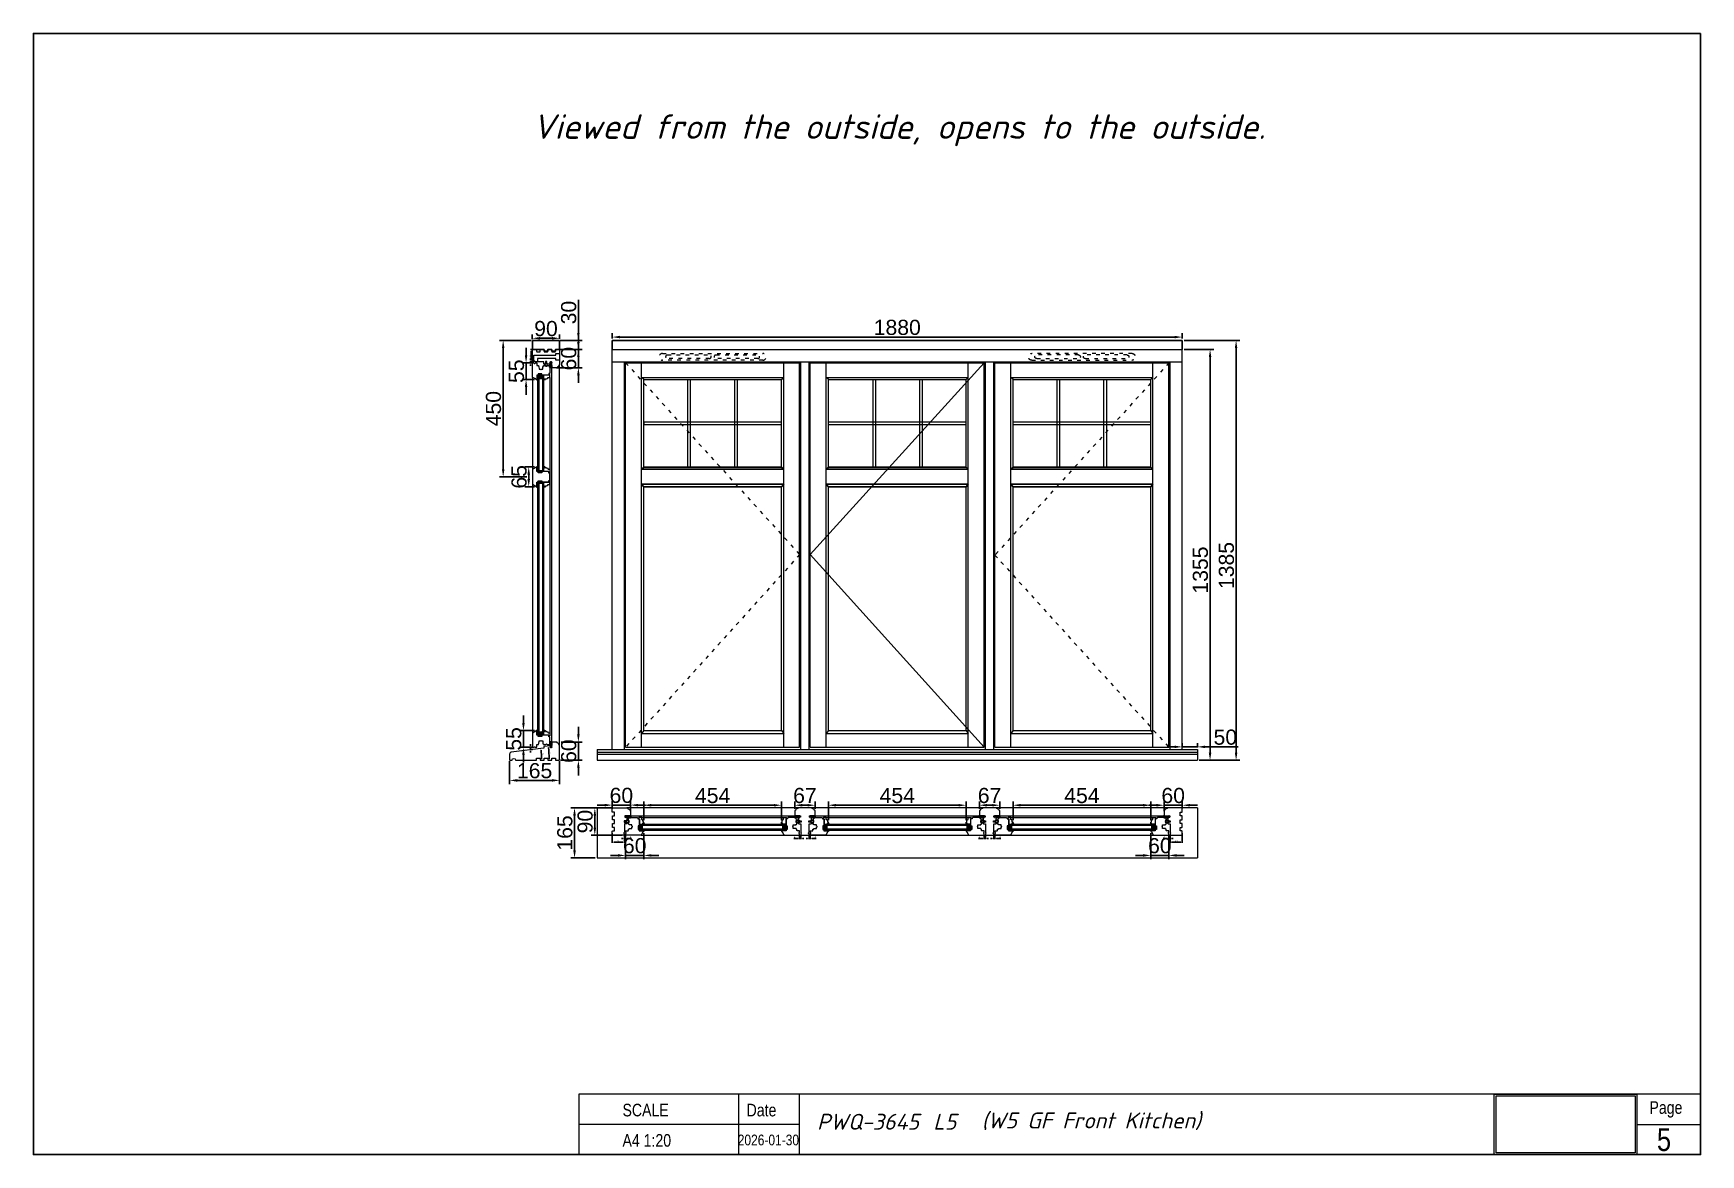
# Model space of a CAD drawing. Header units: millimetres. Extents: x 0 to 182016, y 11 to 3710.
# Drawn here: x 23555 to 29054, y 11 to 3710 of the extents above; entities that cross this region are included whole.
import ezdxf

# ---------------------------------------------------------------- set-up
doc = ezdxf.new("R2010")
doc.units = ezdxf.units.MM
doc.linetypes.add('ACAD_ISO03W100', pattern=[30, 12, -18])
for name, color, linetype, lineweight in [('Matmenys', 10, 'Continuous', 20), ('OTHER', 251, 'Continuous', 13), ('Stakta', 7, 'Continuous', 25), ('Testinės profilio linijos', 7, 'Continuous', 5)]:
    doc.layers.add(name, color=color, linetype=linetype, lineweight=lineweight)
doc.layers.add('Stiklo paketas', color=7, linetype='Continuous')
doc.styles.add('ROMANS', font='stylu.ttf', dxfattribs={"oblique": 15})
doc.styles.get("Standard").update_dxf_attribs({"font": 'arial.ttf'})
doc.linetypes.add('TRACKS', pattern='A,3.81,[130,ltypeshp.shx,S=6.35,R=0,X=0,Y=0],3.81', length=7.62)
doc.dimstyles.new('2', dxfattribs={"dimscale": 2, "dimtxt": 2.5, "dimasz": 2.5, "dimexe": 1.25, "dimexo": 0.625, "dimtad": 1, "dimtxsty": 'Standard', "dimcen": 2.5, "dimadec": 0, "dimazin": 0, "dimtfac": 1, "dimtmove": 0, "dimatfit": 3, "dimfxl": 1, "dimarcsym": 0})
doc.dimstyles.new('Padidinti matmenys', dxfattribs={"dimscale": 10, "dimtxt": 5, "dimasz": 2.5, "dimexe": 1.25, "dimexo": 0.625, "dimtad": 1, "dimdec": 1, "dimtxsty": 'Standard', "dimcen": 2.5, "dimadec": 0, "dimazin": 0, "dimtfac": 1, "dimtdec": 1, "dimtmove": 0, "dimatfit": 3, "dimfxl": 1, "dimarcsym": 0})
picture_1 = doc.add_image_def('image1.jpeg', size_in_pixel=(1233, 506))

msp = doc.modelspace()

# ---------------------------------------------------------------- texts
at = {"lineweight": 0, "width": 0.8}
for s, p in [('SCALE', (25498.1895305, 137.2134153)), ('Date', (25907.5809075, 137.2134153)), ('Page', (28885.4962374, 145.6096254)), ('A4 1:20', (25498.1895305, 37.2009752))]:
    msp.add_text(s, height=41.62239482, dxfattribs=at).set_placement(p)
at = {"color": 1, "lineweight": 0, "width": 0.8}
msp.add_text('5', height=74.9203107, dxfattribs=at).set_placement((28910.1667402, 22.9923243))
at = {"lineweight": 0, "insert": (25201.1914504, 3443.1762634), "char_height": 80.838163663, "attachment_point": 1, "style": 'ROMANS'}
msp.add_mtext('{\\fISOCPEUR|b0|i0|c186|p34;Viewed from the outside, opens to the outside.}', dxfattribs=at)
at = {"color": 0, "lineweight": 0, "attachment_point": 1, "style": 'ROMANS'}
for s, insert, char_height, width in [('{\\fISOCPEUR|b0|i0|c186|p34;\\C256;L5 }', (26523.2455039, 145.8257351), 52.538446824, 130.666239348), ('{\\fISOCPEUR|b0|i0|c186|p34;\\C256;(W5 \\fISOCPEUR|b0|i0|c0|p34;GF Front Kitchen\\fISOCPEUR|b0|i0|c186|p34;) }', (26682.9173032, 150.0321815), 52.5384468242, 1707.405476263)]:
    msp.add_mtext(s, dxfattribs=dict(at, insert=insert, char_height=char_height, width=width))

# ---------------------------------------------------------------- blocks, each defined once
blk = doc.blocks.new('Užsakymo nr')
at = {"color": 0, "lineweight": 0, "insert": (5198.7, 20217.8), "char_height": 52.538, "width": 1187.405, "attachment_point": 1, "style": 'ROMANS'}
blk.add_mtext('{\\fISOCPEUR|b0|i0|c0|p34;\\C256;PWQ-3645}', dxfattribs=at)
blk = doc.blocks.new('Date')
at = {"lineweight": 0, "width": 0.8}
blk.add_text('2026-01-30', height=35.38, dxfattribs=at).set_placement((4937.1, 20113.7))
blk = doc.blocks.new('*D1390')
at = {"layer": 'Defpoints', "color": 0, "transparency": 16777216}
for p in [(25464.5, 1073.3), (25504.5, 1067.8), (25504.5, 1042.1)]:
    blk.add_point(p, dxfattribs=at)
at = {"layer": 'Matmenys', "color": 0, "lineweight": -2, "transparency": 16777216}
for p, q in [((25464.5, 1072.1), (25464.5, 1039.6)), ((25504.5, 1066.6), (25504.5, 1039.6)), ((25469.5, 1042.1), (25499.5, 1042.1))]:
    blk.add_line(p, q, dxfattribs=at)
at = {"layer": 'Matmenys', "color": 0, "transparency": 16777216}
for points in [[(25469.5, 1043), (25469.5, 1041.3), (25464.5, 1042.1)], [(25499.5, 1043), (25499.5, 1041.3), (25504.5, 1042.1)]]:
    blk.add_solid(points, dxfattribs=at)
at = {"layer": 'Matmenys', "color": 0, "lineweight": 5, "transparency": 16777216, "insert": (25484.5, 1045.9), "char_height": 5, "attachment_point": 5}
blk.add_mtext('40', dxfattribs=at)
blk = doc.blocks.new('*D1391')
at = {"color": 0, "lineweight": -2, "transparency": 16777216}
for p, q in [((25439.5, 1164.2), (25414.5, 1164.2)), ((25464.5, 1152.6), (25464.5, 1176.7)), ((25464.5, 1164.2), (25524.5, 1164.2)), ((25524.5, 1144.1), (25524.5, 1176.7)), ((25549.5, 1164.2), (25574.5, 1164.2))]:
    blk.add_line(p, q, dxfattribs=at)
at = {"color": 0, "transparency": 16777216}
for points in [[(25439.5, 1168.3), (25439.5, 1160), (25464.5, 1164.2)], [(25549.5, 1168.3), (25549.5, 1160), (25524.5, 1164.2)]]:
    blk.add_solid(points, dxfattribs=at)
at = {"layer": 'Defpoints', "color": 0, "transparency": 16777216}
for p in [(25524.5, 1164.2), (25464.5, 1146.3), (25524.5, 1137.8)]:
    blk.add_point(p, dxfattribs=at)
at = {"color": 0, "lineweight": 5, "transparency": 16777216, "insert": (25494.5, 1196), "char_height": 50, "attachment_point": 5}
blk.add_mtext('60', dxfattribs=at)
blk = doc.blocks.new('*D1392')
at = {"color": 0, "lineweight": -2, "transparency": 16777216}
for p, q in [((25508.5, 1061.8), (25508.5, 985.7)), ((25568.5, 1072.1), (25568.5, 985.7)), ((25483.5, 998.2), (25458.5, 998.2)), ((25508.5, 998.2), (25568.5, 998.2)), ((25593.5, 998.2), (25618.5, 998.2))]:
    blk.add_line(p, q, dxfattribs=at)
at = {"color": 0, "transparency": 16777216}
for points in [[(25483.5, 1002.4), (25483.5, 994), (25508.5, 998.2)], [(25593.5, 1002.4), (25593.5, 994), (25568.5, 998.2)]]:
    blk.add_solid(points, dxfattribs=at)
at = {"layer": 'Defpoints', "color": 0, "transparency": 16777216}
for p in [(25508.5, 1068.1), (25568.5, 1078.3), (25568.5, 998.2)]:
    blk.add_point(p, dxfattribs=at)
at = {"color": 0, "lineweight": 5, "transparency": 16777216, "insert": (25538.5, 1030), "char_height": 50, "attachment_point": 5}
blk.add_mtext('60', dxfattribs=at)
blk = doc.blocks.new('*D1393')
at = {"color": 0, "lineweight": -2, "transparency": 16777216}
for p, q in [((25461.3, 1154.8), (25394.4, 1154.8)), ((25406.9, 1089.8), (25406.9, 1129.8)), ((25497.3, 1064.8), (25394.4, 1064.8))]:
    blk.add_line(p, q, dxfattribs=at)
at = {"color": 0, "transparency": 16777216}
for points in [[(25402.8, 1129.8), (25411.1, 1129.8), (25406.9, 1154.8)], [(25402.8, 1089.8), (25411.1, 1089.8), (25406.9, 1064.8)]]:
    blk.add_solid(points, dxfattribs=at)
at = {"layer": 'Defpoints', "color": 0, "transparency": 16777216}
for p in [(25406.9, 1154.8), (25467.5, 1154.8), (25503.5, 1064.8)]:
    blk.add_point(p, dxfattribs=at)
at = {"color": 0, "lineweight": 5, "transparency": 16777216, "insert": (25375.1, 1109.8), "char_height": 50, "attachment_point": 5, "rotation": 90}
blk.add_mtext('90', dxfattribs=at)
blk = doc.blocks.new('*D1394')
at = {"layer": 'Defpoints', "color": 0, "transparency": 16777216}
for p in [(25504.5, 1067.8), (25508.5, 1068.1), (25508.5, 1054.4)]:
    blk.add_point(p, dxfattribs=at)
at = {"layer": 'Matmenys', "color": 0, "lineweight": -2, "transparency": 16777216}
for p, q in [((25499.5, 1054.4), (25494.5, 1054.4)), ((25504.5, 1066.6), (25504.5, 1051.9)), ((25504.5, 1054.4), (25508.5, 1054.4)), ((25508.5, 1066.8), (25508.5, 1051.9)), ((25513.5, 1054.4), (25527.9, 1054.4))]:
    blk.add_line(p, q, dxfattribs=at)
at = {"layer": 'Matmenys', "color": 0, "transparency": 16777216}
for points in [[(25499.5, 1055.3), (25499.5, 1053.6), (25504.5, 1054.4)], [(25513.5, 1055.3), (25513.5, 1053.6), (25508.5, 1054.4)]]:
    blk.add_solid(points, dxfattribs=at)
at = {"layer": 'Matmenys', "color": 0, "lineweight": 5, "transparency": 16777216, "insert": (25524.9, 1058.2), "char_height": 5, "attachment_point": 5}
blk.add_mtext('4', dxfattribs=at)
blk = doc.blocks.new('*D1395')
at = {"color": 0, "lineweight": -2, "transparency": 16777216}
for p, q in [((25464.5, 2703.4), (25464.5, 2720.8)), ((25489.5, 2708.3), (27319.5, 2708.3)), ((27344.5, 2703.4), (27344.5, 2720.8))]:
    blk.add_line(p, q, dxfattribs=at)
at = {"color": 0, "transparency": 16777216}
for points in [[(25489.5, 2712.5), (25489.5, 2704.2), (25464.5, 2708.3)], [(27319.5, 2712.5), (27319.5, 2704.2), (27344.5, 2708.3)]]:
    blk.add_solid(points, dxfattribs=at)
at = {"layer": 'Defpoints', "color": 0, "transparency": 16777216}
for p in [(25464.5, 2697.2), (27344.5, 2708.3), (27344.5, 2697.2)]:
    blk.add_point(p, dxfattribs=at)
at = {"color": 0, "lineweight": 5, "transparency": 16777216, "insert": (26404.5, 2740.1), "char_height": 50, "attachment_point": 5}
blk.add_mtext('1880', dxfattribs=at)
blk = doc.blocks.new('*D1992')
at = {"color": 0, "lineweight": -2, "transparency": 16777216}
for p, q in [((25408.3, 1154.8), (25327.5, 1154.8)), ((25340, 1129.8), (25340, 1014.8)), ((25408.3, 989.8), (25327.5, 989.8))]:
    blk.add_line(p, q, dxfattribs=at)
at = {"color": 0, "transparency": 16777216}
for points in [[(25335.8, 1129.8), (25344.2, 1129.8), (25340, 1154.8)], [(25335.8, 1014.8), (25344.2, 1014.8), (25340, 989.8)]]:
    blk.add_solid(points, dxfattribs=at)
at = {"layer": 'Defpoints', "color": 0, "transparency": 16777216}
for p in [(25414.5, 1154.8), (25340, 989.8), (25414.5, 989.8)]:
    blk.add_point(p, dxfattribs=at)
at = {"color": 0, "lineweight": 5, "transparency": 16777216, "insert": (25308.2, 1072.3), "char_height": 50, "attachment_point": 5, "rotation": 90}
blk.add_mtext('165', dxfattribs=at)
blk = doc.blocks.new('*D1396')
at = {"layer": 'Defpoints', "color": 0, "transparency": 16777216}
for p in [(26113.5, 1067.8), (26113.5, 1054.5), (26117.5, 1067.8)]:
    blk.add_point(p, dxfattribs=at)
at = {"layer": 'Matmenys', "color": 0, "lineweight": -2, "transparency": 16777216}
for p, q in [((26108.5, 1054.5), (26103.5, 1054.5)), ((26113.5, 1066.6), (26113.5, 1052)), ((26113.5, 1054.5), (26117.5, 1054.5)), ((26117.5, 1066.6), (26117.5, 1052)), ((26122.5, 1054.5), (26136.9, 1054.5))]:
    blk.add_line(p, q, dxfattribs=at)
at = {"layer": 'Matmenys', "color": 0, "transparency": 16777216}
for points in [[(26108.5, 1055.3), (26108.5, 1053.6), (26113.5, 1054.5)], [(26122.5, 1055.3), (26122.5, 1053.6), (26117.5, 1054.5)]]:
    blk.add_solid(points, dxfattribs=at)
at = {"layer": 'Matmenys', "color": 0, "transparency": 16777216, "insert": (26133.9, 1058.2), "char_height": 5, "attachment_point": 5}
blk.add_mtext('4', dxfattribs=at)
blk = doc.blocks.new('*D1397')
at = {"layer": 'Defpoints', "color": 0, "transparency": 16777216}
for p in [(26082.5, 1067.8), (26086.5, 1067.8), (26086.5, 1054.5)]:
    blk.add_point(p, dxfattribs=at)
at = {"layer": 'Matmenys', "color": 0, "lineweight": -2, "transparency": 16777216}
for p, q in [((26077.5, 1054.5), (26063.1, 1054.5)), ((26082.5, 1066.6), (26082.5, 1052)), ((26086.5, 1054.5), (26082.5, 1054.5)), ((26086.5, 1066.6), (26086.5, 1052)), ((26091.5, 1054.5), (26096.5, 1054.5))]:
    blk.add_line(p, q, dxfattribs=at)
at = {"layer": 'Matmenys', "color": 0, "transparency": 16777216}
for points in [[(26077.5, 1055.3), (26077.5, 1053.6), (26082.5, 1054.5)], [(26091.5, 1055.3), (26091.5, 1053.6), (26086.5, 1054.5)]]:
    blk.add_solid(points, dxfattribs=at)
at = {"layer": 'Matmenys', "color": 0, "transparency": 16777216, "insert": (26066.1, 1058.2), "char_height": 5, "attachment_point": 5}
blk.add_mtext('4', dxfattribs=at)
blk = doc.blocks.new('*D1398')
at = {"layer": 'Defpoints', "color": 0, "transparency": 16777216}
for p in [(25209.3, 2667.2), (25197, 2627.2), (25203.8, 2627.2)]:
    blk.add_point(p, dxfattribs=at)
at = {"layer": 'Matmenys', "color": 0, "lineweight": -2, "transparency": 16777216}
for p, q in [((25208.1, 2667.2), (25194.5, 2667.2)), ((25197, 2662.2), (25197, 2632.2)), ((25202.6, 2627.2), (25194.5, 2627.2))]:
    blk.add_line(p, q, dxfattribs=at)
at = {"layer": 'Matmenys', "color": 0, "transparency": 16777216}
for points in [[(25196.1, 2662.2), (25197.8, 2662.2), (25197, 2667.2)], [(25196.1, 2632.2), (25197.8, 2632.2), (25197, 2627.2)]]:
    blk.add_solid(points, dxfattribs=at)
at = {"layer": 'Matmenys', "color": 0, "lineweight": 5, "transparency": 16777216, "insert": (25193.2, 2647.2), "char_height": 5, "attachment_point": 5, "rotation": 90}
blk.add_mtext('40', dxfattribs=at)
blk = doc.blocks.new('*D1399')
at = {"color": 0, "lineweight": -2, "transparency": 16777216}
for p, q in [((25352.7, 2692.2), (25352.7, 2717.2)), ((25288.6, 2667.2), (25365.2, 2667.2)), ((25352.7, 2667.2), (25352.7, 2607.2)), ((25280.1, 2607.2), (25365.2, 2607.2)), ((25352.7, 2582.2), (25352.7, 2557.2))]:
    blk.add_line(p, q, dxfattribs=at)
at = {"color": 0, "transparency": 16777216}
for points in [[(25348.5, 2692.2), (25356.9, 2692.2), (25352.7, 2667.2)], [(25348.5, 2582.2), (25356.9, 2582.2), (25352.7, 2607.2)]]:
    blk.add_solid(points, dxfattribs=at)
at = {"layer": 'Defpoints', "color": 0, "transparency": 16777216}
for p in [(25282.3, 2667.2), (25273.8, 2607.2), (25352.7, 2607.2)]:
    blk.add_point(p, dxfattribs=at)
at = {"color": 0, "lineweight": 5, "transparency": 16777216, "insert": (25320.9, 2637.2), "char_height": 50, "attachment_point": 5, "rotation": 90}
blk.add_mtext('60', dxfattribs=at)
blk = doc.blocks.new('*D1400')
at = {"color": 0, "lineweight": -2, "transparency": 16777216}
for p, q in [((25180.2, 2648.2), (25180.2, 2673.2)), ((25206.3, 2623.2), (25167.7, 2623.2)), ((25180.2, 2568.2), (25180.2, 2623.2)), ((25208.1, 2568.2), (25167.7, 2568.2)), ((25180.2, 2543.2), (25180.2, 2518.2))]:
    blk.add_line(p, q, dxfattribs=at)
at = {"color": 0, "transparency": 16777216}
for points in [[(25176.1, 2648.2), (25184.4, 2648.2), (25180.2, 2623.2)], [(25176.1, 2543.2), (25184.4, 2543.2), (25180.2, 2568.2)]]:
    blk.add_solid(points, dxfattribs=at)
at = {"layer": 'Defpoints', "color": 0, "transparency": 16777216}
for p in [(25180.2, 2623.2), (25212.6, 2623.2), (25214.3, 2568.2)]:
    blk.add_point(p, dxfattribs=at)
at = {"color": 0, "lineweight": 5, "transparency": 16777216, "insert": (25148.6, 2595.7), "char_height": 50, "attachment_point": 5, "rotation": 90}
blk.add_mtext('55', dxfattribs=at)
blk = doc.blocks.new('*D1401')
at = {"color": 0, "lineweight": -2, "transparency": 16777216}
for p, q in [((25200.8, 2701.4), (25200.8, 2716.9)), ((25225.8, 2704.4), (25265.8, 2704.4)), ((25290.8, 2702.6), (25290.8, 2716.9))]:
    blk.add_line(p, q, dxfattribs=at)
at = {"color": 0, "transparency": 16777216}
for points in [[(25225.8, 2708.5), (25225.8, 2700.2), (25200.8, 2704.4)], [(25265.8, 2708.5), (25265.8, 2700.2), (25290.8, 2704.4)]]:
    blk.add_solid(points, dxfattribs=at)
at = {"layer": 'Defpoints', "color": 0, "transparency": 16777216}
for p in [(25200.8, 2695.2), (25290.8, 2704.4), (25290.8, 2696.3)]:
    blk.add_point(p, dxfattribs=at)
at = {"color": 0, "lineweight": 5, "transparency": 16777216, "insert": (25245.8, 2736.1), "char_height": 50, "attachment_point": 5}
blk.add_mtext('90', dxfattribs=at)
blk = doc.blocks.new('*D1402')
at = {"layer": 'Defpoints', "color": 0, "transparency": 16777216}
for p in [(25194.6, 2623.2), (25203.8, 2627.2), (25204.1, 2623.2)]:
    blk.add_point(p, dxfattribs=at)
at = {"layer": 'Matmenys', "color": 0, "lineweight": -2, "transparency": 16777216}
for p, q in [((25202.6, 2627.2), (25192.1, 2627.2)), ((25202.8, 2623.2), (25192.1, 2623.2)), ((25194.6, 2632.2), (25194.6, 2637.2)), ((25194.6, 2627.2), (25194.6, 2623.2)), ((25194.6, 2618.2), (25194.6, 2613.2))]:
    blk.add_line(p, q, dxfattribs=at)
at = {"layer": 'Matmenys', "color": 0, "transparency": 16777216}
for points in [[(25193.8, 2632.2), (25195.5, 2632.2), (25194.6, 2627.2)], [(25193.8, 2618.2), (25195.5, 2618.2), (25194.6, 2623.2)]]:
    blk.add_solid(points, dxfattribs=at)
at = {"layer": 'Matmenys', "color": 0, "lineweight": 5, "transparency": 16777216, "insert": (25190.9, 2625.2), "char_height": 5, "attachment_point": 5, "rotation": 90}
blk.add_mtext('4', dxfattribs=at)
blk = doc.blocks.new('*D1403')
at = {"color": 0, "lineweight": -2, "transparency": 16777216}
for p, q in [((25352.7, 1397.2), (25352.7, 1422.2)), ((25296.1, 1372.2), (25365.2, 1372.2)), ((25352.7, 1372.2), (25352.7, 1312.2)), ((25294.1, 1312.2), (25365.2, 1312.2)), ((25352.7, 1287.2), (25352.7, 1262.2))]:
    blk.add_line(p, q, dxfattribs=at)
at = {"color": 0, "transparency": 16777216}
for points in [[(25348.5, 1397.2), (25356.9, 1397.2), (25352.7, 1372.2)], [(25348.5, 1287.2), (25356.9, 1287.2), (25352.7, 1312.2)]]:
    blk.add_solid(points, dxfattribs=at)
at = {"layer": 'Defpoints', "color": 0, "transparency": 16777216}
for p in [(25289.8, 1372.2), (25287.8, 1312.2), (25352.7, 1312.2)]:
    blk.add_point(p, dxfattribs=at)
at = {"color": 0, "lineweight": 5, "transparency": 16777216, "insert": (25320.9, 1342.2), "char_height": 50, "attachment_point": 5, "rotation": 90}
blk.add_mtext('60', dxfattribs=at)
blk = doc.blocks.new('*D1404')
at = {"color": 0, "lineweight": -2, "transparency": 16777216}
for p, q in [((25125.8, 1308.9), (25125.8, 1233.2)), ((25290.8, 1308.9), (25290.8, 1233.2)), ((25265.8, 1245.7), (25150.8, 1245.7))]:
    blk.add_line(p, q, dxfattribs=at)
at = {"color": 0, "transparency": 16777216}
for points in [[(25150.8, 1249.9), (25150.8, 1241.5), (25125.8, 1245.7)], [(25265.8, 1249.9), (25265.8, 1241.5), (25290.8, 1245.7)]]:
    blk.add_solid(points, dxfattribs=at)
at = {"layer": 'Defpoints', "color": 0, "transparency": 16777216}
for p in [(25125.8, 1315.2), (25290.8, 1315.2), (25125.8, 1245.7)]:
    blk.add_point(p, dxfattribs=at)
at = {"color": 0, "lineweight": 5, "transparency": 16777216, "insert": (25208.3, 1277.5), "char_height": 50, "attachment_point": 5}
blk.add_mtext('165', dxfattribs=at)
blk = doc.blocks.new('*D1384')
at = {"layer": 'Defpoints', "color": 0, "transparency": 16777216}
for p in [(25194.6, 1347.5), (25202.6, 1347.5), (25204.3, 1355)]:
    blk.add_point(p, dxfattribs=at)
at = {"layer": 'Matmenys', "color": 0, "lineweight": -2, "transparency": 16777216}
for p, q in [((25203, 1355), (25192.1, 1355)), ((25201.3, 1347.5), (25192.1, 1347.5)), ((25194.6, 1360), (25194.6, 1365)), ((25194.6, 1355), (25194.6, 1347.5)), ((25194.6, 1342.5), (25194.6, 1337.5))]:
    blk.add_line(p, q, dxfattribs=at)
at = {"layer": 'Matmenys', "color": 0, "transparency": 16777216}
for points in [[(25193.8, 1360), (25195.5, 1360), (25194.6, 1355)], [(25193.8, 1342.5), (25195.5, 1342.5), (25194.6, 1347.5)]]:
    blk.add_solid(points, dxfattribs=at)
at = {"layer": 'Matmenys', "color": 0, "lineweight": 5, "transparency": 16777216, "insert": (25190.4, 1351.2), "char_height": 5, "attachment_point": 5, "rotation": 90}
blk.add_mtext('7,45', dxfattribs=at)
blk = doc.blocks.new('*D1385')
at = {"layer": 'Defpoints', "color": 0, "transparency": 16777216}
for p in [(25202.6, 1347.5), (25231.1, 1325.2), (25238, 1351.9), (25227.8, 1312.4), (25238.8, 1312.4)]:
    blk.add_point(p, dxfattribs=at)
at = {"layer": 'Matmenys', "color": 0, "lineweight": -2, "transparency": 16777216}
blk.add_arc((24916.3, 1312.4), 315, 0.9094, 6.0906, dxfattribs=at)
at = {"layer": 'Matmenys', "color": 0, "transparency": 16777216}
for points in [[(25228.7, 1345.7), (25230.4, 1345.9), (25229, 1350.8)], [(25232.1, 1317.4), (25230.5, 1317.4), (25231.3, 1312.4)]]:
    blk.add_solid(points, dxfattribs=at)
at = {"layer": 'Matmenys', "color": 0, "lineweight": 5, "transparency": 16777216, "insert": (25234.5, 1331.8), "char_height": 5, "attachment_point": 5, "rotation": 273.5}
blk.add_mtext('7°', dxfattribs=at)
blk = doc.blocks.new('*D1386')
at = {"layer": 'Defpoints', "color": 0, "transparency": 16777216}
for p in [(25239.7, 1357.4), (25254.8, 1343.6), (25260.3, 1360), (25252.8, 1312.4), (25263.8, 1312.4)]:
    blk.add_point(p, dxfattribs=at)
at = {"layer": 'Matmenys', "color": 0, "lineweight": -2, "transparency": 16777216}
blk.add_arc((24872.7, 1312.4), 383.5, 0.7471, 6.2529, dxfattribs=at)
at = {"layer": 'Matmenys', "color": 0, "transparency": 16777216}
for points in [[(25253, 1354), (25254.7, 1354.2), (25253.3, 1359.1)], [(25256.9, 1317.4), (25255.3, 1317.4), (25256.1, 1312.4)]]:
    blk.add_solid(points, dxfattribs=at)
at = {"layer": 'Matmenys', "color": 0, "lineweight": 5, "transparency": 16777216, "insert": (25259.1, 1335.9), "char_height": 5, "attachment_point": 5, "rotation": 273.4921}
blk.add_mtext('7°', dxfattribs=at)
blk = doc.blocks.new('*D1989')
at = {"color": 0, "lineweight": -2, "transparency": 16777216}
for p, q in [((25171.5, 1435), (25171.5, 1460)), ((25208.1, 1410), (25159, 1410)), ((25171.5, 1355), (25171.5, 1410)), ((25195.6, 1355), (25159, 1355)), ((25171.5, 1330), (25171.5, 1305))]:
    blk.add_line(p, q, dxfattribs=at)
at = {"color": 0, "transparency": 16777216}
for points in [[(25167.3, 1435), (25175.6, 1435), (25171.5, 1410)], [(25167.3, 1330), (25175.6, 1330), (25171.5, 1355)]]:
    blk.add_solid(points, dxfattribs=at)
at = {"layer": 'Defpoints', "color": 0, "transparency": 16777216}
for p in [(25171.5, 1410), (25214.3, 1410), (25201.8, 1355)]:
    blk.add_point(p, dxfattribs=at)
at = {"color": 0, "lineweight": 5, "transparency": 16777216, "insert": (25139.8, 1382.5), "char_height": 50, "attachment_point": 5, "rotation": 90}
blk.add_mtext('55', dxfattribs=at)
blk = doc.blocks.new('*D1387')
at = {"color": 0, "lineweight": -2, "transparency": 16777216}
for p, q in [((25568.5, 1114.6), (25568.5, 1176.3)), ((25593.5, 1163.8), (25997.5, 1163.8)), ((26022.5, 1114.6), (26022.5, 1176.3))]:
    blk.add_line(p, q, dxfattribs=at)
at = {"color": 0, "transparency": 16777216}
for points in [[(25593.5, 1168), (25593.5, 1159.6), (25568.5, 1163.8)], [(25997.5, 1168), (25997.5, 1159.6), (26022.5, 1163.8)]]:
    blk.add_solid(points, dxfattribs=at)
at = {"layer": 'Defpoints', "color": 0, "transparency": 16777216}
for p in [(26022.5, 1163.8), (25568.5, 1108.3), (26022.5, 1108.3)]:
    blk.add_point(p, dxfattribs=at)
at = {"color": 0, "lineweight": 5, "transparency": 16777216, "insert": (25795.5, 1195.5), "char_height": 50, "attachment_point": 5}
blk.add_mtext('454', dxfattribs=at)
blk = doc.blocks.new('*D1388')
at = {"color": 0, "lineweight": -2, "transparency": 16777216}
for p, q in [((26177.5, 1114.6), (26177.5, 1176.3)), ((26202.5, 1163.8), (26606.5, 1163.8)), ((26631.5, 1114.6), (26631.5, 1176.3))]:
    blk.add_line(p, q, dxfattribs=at)
at = {"color": 0, "transparency": 16777216}
for points in [[(26202.5, 1168), (26202.5, 1159.6), (26177.5, 1163.8)], [(26606.5, 1168), (26606.5, 1159.6), (26631.5, 1163.8)]]:
    blk.add_solid(points, dxfattribs=at)
at = {"layer": 'Defpoints', "color": 0, "transparency": 16777216}
for p in [(26631.5, 1163.8), (26177.5, 1108.3), (26631.5, 1108.3)]:
    blk.add_point(p, dxfattribs=at)
at = {"color": 0, "lineweight": 5, "transparency": 16777216, "insert": (26404.5, 1195.5), "char_height": 50, "attachment_point": 5}
blk.add_mtext('454', dxfattribs=at)
blk = doc.blocks.new('*D1990')
at = {"color": 0, "lineweight": -2, "transparency": 16777216}
for p, q in [((26066.5, 1152.1), (26066.5, 1176.3)), ((26091.5, 1163.8), (26108.5, 1163.8)), ((26133.5, 1152.1), (26133.5, 1176.3))]:
    blk.add_line(p, q, dxfattribs=at)
at = {"color": 0, "transparency": 16777216}
for points in [[(26091.5, 1168), (26091.5, 1159.6), (26066.5, 1163.8)], [(26108.5, 1168), (26108.5, 1159.6), (26133.5, 1163.8)]]:
    blk.add_solid(points, dxfattribs=at)
at = {"layer": 'Defpoints', "color": 0, "transparency": 16777216}
for p in [(26133.5, 1163.8), (26066.5, 1145.8), (26133.5, 1145.8)]:
    blk.add_point(p, dxfattribs=at)
at = {"color": 0, "lineweight": 5, "transparency": 16777216, "insert": (26100, 1195.6), "char_height": 50, "attachment_point": 5}
blk.add_mtext('67', dxfattribs=at)
blk = doc.blocks.new('*D1993')
at = {"color": 0, "lineweight": -2, "ltscale": 0.1, "transparency": 16777216}
for p, q in [((25352.7, 2722.2), (25352.7, 2831.1)), ((25292.7, 2697.2), (25365.2, 2697.2)), ((25352.7, 2667.2), (25352.7, 2697.2)), ((25292.7, 2667.2), (25365.2, 2667.2)), ((25352.7, 2642.2), (25352.7, 2617.2))]:
    blk.add_line(p, q, dxfattribs=at)
at = {"color": 0, "ltscale": 0.1, "transparency": 16777216}
for points in [[(25348.5, 2722.2), (25356.9, 2722.2), (25352.7, 2697.2)], [(25348.5, 2642.2), (25356.9, 2642.2), (25352.7, 2667.2)]]:
    blk.add_solid(points, dxfattribs=at)
at = {"layer": 'Defpoints', "color": 0, "ltscale": 0.1, "transparency": 16777216}
for p in [(25286.5, 2697.2), (25352.7, 2697.2), (25286.5, 2667.2)]:
    blk.add_point(p, dxfattribs=at)
at = {"color": 0, "ltscale": 0.1, "transparency": 16777216, "insert": (25320.9, 2789.2), "char_height": 50, "attachment_point": 5, "rotation": 90}
blk.add_mtext('30', dxfattribs=at)
blk = doc.blocks.new('tv')
at = {"linetype": 'ACAD_ISO03W100', "lineweight": 5}
for p, q in [((29400.1, 41533.7), (29731.1, 41533.7)), ((29731.1, 41511.7), (29400.1, 41511.7))]:
    blk.add_line(p, q, dxfattribs=at)
for points in [[(29416.6, 41528.7), (29554.6, 41528.7, -1), (29554.6, 41516.7), (29416.6, 41516.7, -1)], [(29576.6, 41516.7, -1), (29576.6, 41528.7), (29714.6, 41528.7, -1), (29714.6, 41516.7)]]:
    blk.add_lwpolyline(points, format="xyb", close=True, dxfattribs=at)
for centre, start, end in [((29400.1, 41522.7), 90, 270), ((29731.1, 41522.7), 270, 90)]:
    blk.add_arc(centre, 11, start, end, dxfattribs=at)
blk = doc.blocks.new('*D1994')
at = {"color": 0, "lineweight": -2, "ltscale": 0.1, "transparency": 16777216}
for p, q in [((25208.1, 2279.7), (25176.4, 2279.7)), ((25208.1, 2214.7), (25176.4, 2214.7)), ((25188.9, 2239.7), (25188.9, 2254.7))]:
    blk.add_line(p, q, dxfattribs=at)
at = {"color": 0, "ltscale": 0.1, "transparency": 16777216}
for points in [[(25184.8, 2254.7), (25193.1, 2254.7), (25188.9, 2279.7)], [(25184.8, 2239.7), (25193.1, 2239.7), (25188.9, 2214.7)]]:
    blk.add_solid(points, dxfattribs=at)
at = {"layer": 'Defpoints', "color": 0, "ltscale": 0.1, "transparency": 16777216}
for p in [(25188.9, 2279.7), (25214.3, 2279.7), (25214.3, 2214.7)]:
    blk.add_point(p, dxfattribs=at)
at = {"color": 0, "ltscale": 0.1, "transparency": 16777216, "insert": (25157.2, 2247.2), "char_height": 50, "attachment_point": 5, "rotation": 90}
blk.add_mtext('65', dxfattribs=at)
blk = doc.blocks.new('*D1995')
at = {"color": 0, "lineweight": -2, "ltscale": 0.1, "transparency": 16777216}
for p, q in [((25196.6, 2697.2), (25092.1, 2697.2)), ((25104.6, 2272.2), (25104.6, 2672.2)), ((25182.7, 2247.2), (25092.1, 2247.2))]:
    blk.add_line(p, q, dxfattribs=at)
at = {"color": 0, "ltscale": 0.1, "transparency": 16777216}
for points in [[(25100.5, 2672.2), (25108.8, 2672.2), (25104.6, 2697.2)], [(25100.5, 2272.2), (25108.8, 2272.2), (25104.6, 2247.2)]]:
    blk.add_solid(points, dxfattribs=at)
at = {"layer": 'Defpoints', "color": 0, "ltscale": 0.1, "transparency": 16777216}
for p in [(25104.6, 2697.2), (25202.8, 2697.2), (25188.9, 2247.2)]:
    blk.add_point(p, dxfattribs=at)
at = {"color": 0, "ltscale": 0.1, "transparency": 16777216, "insert": (25072.8, 2472.2), "char_height": 50, "attachment_point": 5, "rotation": 90}
blk.add_mtext('450', dxfattribs=at)
blk = doc.blocks.new('*D1405')
at = {"layer": 'Defpoints', "color": 0, "transparency": 16777216}
for p in [(27304.5, 1067.8), (27344.5, 1073.3), (27304.5, 1042.1)]:
    blk.add_point(p, dxfattribs=at)
at = {"layer": 'Matmenys', "color": 0, "lineweight": -2, "transparency": 16777216}
for p, q in [((27304.5, 1066.6), (27304.5, 1039.6)), ((27344.5, 1072.1), (27344.5, 1039.6)), ((27339.5, 1042.1), (27309.5, 1042.1))]:
    blk.add_line(p, q, dxfattribs=at)
at = {"layer": 'Matmenys', "color": 0, "transparency": 16777216}
for points in [[(27309.5, 1043), (27309.5, 1041.3), (27304.5, 1042.1)], [(27339.5, 1043), (27339.5, 1041.3), (27344.5, 1042.1)]]:
    blk.add_solid(points, dxfattribs=at)
at = {"layer": 'Matmenys', "color": 0, "lineweight": 5, "transparency": 16777216, "insert": (27324.5, 1045.9), "char_height": 5, "attachment_point": 5}
blk.add_mtext('40', dxfattribs=at)
blk = doc.blocks.new('*D1406')
at = {"color": 0, "lineweight": -2, "transparency": 16777216}
for p, q in [((27259.5, 1163.8), (27234.5, 1163.8)), ((27284.5, 1144.1), (27284.5, 1176.3)), ((27344.5, 1163.8), (27284.5, 1163.8)), ((27344.5, 1152.6), (27344.5, 1176.3)), ((27369.5, 1163.8), (27394.5, 1163.8))]:
    blk.add_line(p, q, dxfattribs=at)
at = {"color": 0, "transparency": 16777216}
for points in [[(27259.5, 1168), (27259.5, 1159.6), (27284.5, 1163.8)], [(27369.5, 1168), (27369.5, 1159.6), (27344.5, 1163.8)]]:
    blk.add_solid(points, dxfattribs=at)
at = {"layer": 'Defpoints', "color": 0, "transparency": 16777216}
for p in [(27284.5, 1163.8), (27284.5, 1137.8), (27344.5, 1146.3)]:
    blk.add_point(p, dxfattribs=at)
at = {"color": 0, "lineweight": 5, "transparency": 16777216, "insert": (27314.5, 1195.6), "char_height": 50, "attachment_point": 5}
blk.add_mtext('60', dxfattribs=at)
blk = doc.blocks.new('*D1407')
at = {"color": 0, "lineweight": -2, "transparency": 16777216}
for p, q in [((27240.5, 1072.1), (27240.5, 985.7)), ((27300.5, 1061.8), (27300.5, 985.7)), ((27215.5, 998.2), (27190.5, 998.2)), ((27300.5, 998.2), (27240.5, 998.2)), ((27325.5, 998.2), (27350.5, 998.2))]:
    blk.add_line(p, q, dxfattribs=at)
at = {"color": 0, "transparency": 16777216}
for points in [[(27215.5, 1002.4), (27215.5, 994), (27240.5, 998.2)], [(27325.5, 1002.4), (27325.5, 994), (27300.5, 998.2)]]:
    blk.add_solid(points, dxfattribs=at)
at = {"layer": 'Defpoints', "color": 0, "transparency": 16777216}
for p in [(27240.5, 1078.3), (27300.5, 1068.1), (27240.5, 998.2)]:
    blk.add_point(p, dxfattribs=at)
at = {"color": 0, "lineweight": 5, "transparency": 16777216, "insert": (27270.5, 1030), "char_height": 50, "attachment_point": 5}
blk.add_mtext('60', dxfattribs=at)
blk = doc.blocks.new('*D1408')
at = {"layer": 'Defpoints', "color": 0, "transparency": 16777216}
for p in [(27300.5, 1067.8), (27300.5, 1054.4), (27304.5, 1067.8)]:
    blk.add_point(p, dxfattribs=at)
at = {"layer": 'Matmenys', "color": 0, "lineweight": -2, "transparency": 16777216}
for p, q in [((27295.5, 1054.4), (27281.1, 1054.4)), ((27300.5, 1066.6), (27300.5, 1051.9)), ((27304.5, 1054.4), (27300.5, 1054.4)), ((27304.5, 1066.6), (27304.5, 1051.9)), ((27309.5, 1054.4), (27314.5, 1054.4))]:
    blk.add_line(p, q, dxfattribs=at)
at = {"layer": 'Matmenys', "color": 0, "transparency": 16777216}
for points in [[(27295.5, 1055.3), (27295.5, 1053.6), (27300.5, 1054.4)], [(27309.5, 1055.3), (27309.5, 1053.6), (27304.5, 1054.4)]]:
    blk.add_solid(points, dxfattribs=at)
at = {"layer": 'Matmenys', "color": 0, "lineweight": 5, "transparency": 16777216, "insert": (27284.1, 1058.2), "char_height": 5, "attachment_point": 5}
blk.add_mtext('4', dxfattribs=at)
blk = doc.blocks.new('*D1409')
at = {"color": 0, "lineweight": -2, "transparency": 16777216}
for p, q in [((27350.7, 2667.2), (27448.7, 2667.2)), ((27436.2, 2642.2), (27436.2, 1337.2)), ((27400.7, 1312.2), (27448.7, 1312.2))]:
    blk.add_line(p, q, dxfattribs=at)
at = {"color": 0, "transparency": 16777216}
for points in [[(27432, 2642.2), (27440.4, 2642.2), (27436.2, 2667.2)], [(27432, 1337.2), (27440.4, 1337.2), (27436.2, 1312.2)]]:
    blk.add_solid(points, dxfattribs=at)
at = {"layer": 'Defpoints', "color": 0, "transparency": 16777216}
for p in [(27344.5, 2667.2), (27394.5, 1312.2), (27436.2, 1312.2)]:
    blk.add_point(p, dxfattribs=at)
at = {"color": 0, "lineweight": 5, "transparency": 16777216, "insert": (27404.4, 1939.7), "char_height": 50, "attachment_point": 5, "rotation": 90}
blk.add_mtext('1355', dxfattribs=at)
blk = doc.blocks.new('*D1410')
at = {"layer": 'Defpoints', "color": 0, "transparency": 16777216}
for p in [(26722.5, 1067.8), (26722.5, 1054.5), (26726.5, 1067.8)]:
    blk.add_point(p, dxfattribs=at)
at = {"layer": 'Matmenys', "color": 0, "lineweight": -2, "transparency": 16777216}
for p, q in [((26717.5, 1054.5), (26712.5, 1054.5)), ((26722.5, 1066.6), (26722.5, 1052)), ((26722.5, 1054.5), (26726.5, 1054.5)), ((26726.5, 1066.6), (26726.5, 1052)), ((26731.5, 1054.5), (26745.9, 1054.5))]:
    blk.add_line(p, q, dxfattribs=at)
at = {"layer": 'Matmenys', "color": 0, "transparency": 16777216}
for points in [[(26717.5, 1055.3), (26717.5, 1053.6), (26722.5, 1054.5)], [(26731.5, 1055.3), (26731.5, 1053.6), (26726.5, 1054.5)]]:
    blk.add_solid(points, dxfattribs=at)
at = {"layer": 'Matmenys', "color": 0, "transparency": 16777216, "insert": (26742.9, 1058.2), "char_height": 5, "attachment_point": 5}
blk.add_mtext('4', dxfattribs=at)
blk = doc.blocks.new('*D1135')
at = {"layer": 'Defpoints', "color": 0, "transparency": 16777216}
for p in [(26691.5, 1067.8), (26695.5, 1067.8), (26695.5, 1054.5)]:
    blk.add_point(p, dxfattribs=at)
at = {"layer": 'Matmenys', "color": 0, "lineweight": -2, "transparency": 16777216}
for p, q in [((26686.5, 1054.5), (26672.1, 1054.5)), ((26691.5, 1066.6), (26691.5, 1052)), ((26695.5, 1054.5), (26691.5, 1054.5)), ((26695.5, 1066.6), (26695.5, 1052)), ((26700.5, 1054.5), (26705.5, 1054.5))]:
    blk.add_line(p, q, dxfattribs=at)
at = {"layer": 'Matmenys', "color": 0, "transparency": 16777216}
for points in [[(26686.5, 1055.3), (26686.5, 1053.6), (26691.5, 1054.5)], [(26700.5, 1055.3), (26700.5, 1053.6), (26695.5, 1054.5)]]:
    blk.add_solid(points, dxfattribs=at)
at = {"layer": 'Matmenys', "color": 0, "transparency": 16777216, "insert": (26675.1, 1058.2), "char_height": 5, "attachment_point": 5}
blk.add_mtext('4', dxfattribs=at)
blk = doc.blocks.new('*D1136')
at = {"color": 0, "lineweight": -2, "transparency": 16777216}
for p, q in [((26786.5, 1114.6), (26786.5, 1176.3)), ((26811.5, 1163.8), (27215.5, 1163.8)), ((27240.5, 1114.6), (27240.5, 1176.3))]:
    blk.add_line(p, q, dxfattribs=at)
at = {"color": 0, "transparency": 16777216}
for points in [[(26811.5, 1168), (26811.5, 1159.6), (26786.5, 1163.8)], [(27215.5, 1168), (27215.5, 1159.6), (27240.5, 1163.8)]]:
    blk.add_solid(points, dxfattribs=at)
at = {"layer": 'Defpoints', "color": 0, "transparency": 16777216}
for p in [(27240.5, 1163.8), (26786.5, 1108.3), (27240.5, 1108.3)]:
    blk.add_point(p, dxfattribs=at)
at = {"color": 0, "lineweight": 5, "transparency": 16777216, "insert": (27013.5, 1195.5), "char_height": 50, "attachment_point": 5}
blk.add_mtext('454', dxfattribs=at)
blk = doc.blocks.new('*D1922')
at = {"color": 0, "lineweight": -2, "transparency": 16777216}
for p, q in [((26675.5, 1152.1), (26675.5, 1176.3)), ((26700.5, 1163.8), (26717.5, 1163.8)), ((26742.5, 1152.1), (26742.5, 1176.3))]:
    blk.add_line(p, q, dxfattribs=at)
at = {"color": 0, "transparency": 16777216}
for points in [[(26700.5, 1168), (26700.5, 1159.6), (26675.5, 1163.8)], [(26717.5, 1168), (26717.5, 1159.6), (26742.5, 1163.8)]]:
    blk.add_solid(points, dxfattribs=at)
at = {"layer": 'Defpoints', "color": 0, "transparency": 16777216}
for p in [(26742.5, 1163.8), (26675.5, 1145.8), (26742.5, 1145.8)]:
    blk.add_point(p, dxfattribs=at)
at = {"color": 0, "lineweight": 5, "transparency": 16777216, "insert": (26709, 1195.6), "char_height": 50, "attachment_point": 5}
blk.add_mtext('67', dxfattribs=at)
blk = doc.blocks.new('*D1923')
at = {"color": 0, "lineweight": -2, "ltscale": 0.1, "transparency": 16777216}
for p, q in [((27319.5, 1356.3), (27294.5, 1356.3)), ((27344.5, 1353.8), (27344.5, 1368.8)), ((27344.5, 1356.3), (27394.5, 1356.3)), ((27394.5, 1353.8), (27394.5, 1368.8)), ((27419.5, 1356.3), (27528.4, 1356.3))]:
    blk.add_line(p, q, dxfattribs=at)
at = {"color": 0, "ltscale": 0.1, "transparency": 16777216}
for points in [[(27319.5, 1360.5), (27319.5, 1352.2), (27344.5, 1356.3)], [(27419.5, 1360.5), (27419.5, 1352.2), (27394.5, 1356.3)]]:
    blk.add_solid(points, dxfattribs=at)
at = {"layer": 'Defpoints', "color": 0, "ltscale": 0.1, "transparency": 16777216}
for p in [(27344.5, 1347.5), (27394.5, 1356.3), (27394.5, 1347.5)]:
    blk.add_point(p, dxfattribs=at)
at = {"color": 0, "ltscale": 0.1, "transparency": 16777216, "insert": (27486.5, 1388.1), "char_height": 50, "attachment_point": 5}
blk.add_mtext('50', dxfattribs=at)
blk = doc.blocks.new('*D1924')
at = {"color": 0, "lineweight": -2, "ltscale": 0.1, "transparency": 16777216}
for p, q in [((27350.7, 2697.2), (27534.6, 2697.2)), ((27522.1, 2672.2), (27522.1, 1337.2)), ((27400.7, 1312.2), (27534.6, 1312.2))]:
    blk.add_line(p, q, dxfattribs=at)
at = {"color": 0, "ltscale": 0.1, "transparency": 16777216}
for points in [[(27517.9, 2672.2), (27526.2, 2672.2), (27522.1, 2697.2)], [(27517.9, 1337.2), (27526.2, 1337.2), (27522.1, 1312.2)]]:
    blk.add_solid(points, dxfattribs=at)
at = {"layer": 'Defpoints', "color": 0, "ltscale": 0.1, "transparency": 16777216}
for p in [(27344.5, 2697.2), (27394.5, 1312.2), (27522.1, 1312.2)]:
    blk.add_point(p, dxfattribs=at)
at = {"color": 0, "ltscale": 0.1, "transparency": 16777216, "insert": (27490.3, 1954.7), "char_height": 50, "attachment_point": 5, "rotation": 90}
blk.add_mtext('1385', dxfattribs=at)

# ---------------------------------------------------------------- dimensions: what is measured, and where the dimension line sits
at = {"color": 1, "ltscale": 0.1}
for base, p1, p2, picture, middle in [((25352.689355, 2697.192222), (25286.4856478, 2667.192222), (25286.4856478, 2697.192222), '*D1993', (25320.8936524, 2789.1516354)), ((25104.6267427, 2697.192222), (25188.9460093, 2247.1690019), (25202.8301361, 2697.192222), '*D1995', (25072.8480933, 2472.180612))]:
    dim = msp.add_linear_dim(base=base, p1=p1, p2=p2, angle=90, dimstyle='Padidinti matmenys', dxfattribs=at)
    dim.commit()
    dim.dimension.update_dxf_attribs({"geometry": picture, "text_midpoint": middle})
at = {"color": 1, "lineweight": 5}
for base, p1, p2, picture, middle in [((25290.8301361, 2704.3631157), (25200.8301361, 2695.192222), (25290.8301361, 2696.3435327), '*D1401', (25245.8301361, 2704.3631157)), ((26133.5039193, 1163.804424), (26066.5039193, 1145.8028819), (26133.5039193, 1145.8028819), '*D1990', (26100.0039193, 1163.804424)), ((26742.4928161, 1163.804424), (26675.4928161, 1145.8028819), (26742.4928161, 1145.8028819), '*D1922', (26708.9928161, 1163.804424)), ((27284.4817128, 1163.804424), (27344.4817128, 1146.3116468), (27284.4817128, 1137.8116468), '*D1406', (27314.4817128, 1163.804424)), ((27240.4817128, 998.201914), (27300.4817128, 1068.0616468), (27240.4817128, 1078.3116468), '*D1407', (27270.4817128, 998.201914))]:
    dim = msp.add_linear_dim(base=base, p1=p1, p2=p2, dimstyle='Padidinti matmenys', dxfattribs=at)
    dim.commit()
    dim.dimension.update_dxf_attribs({"geometry": picture, "text_midpoint": middle, "dimtype": 160})
for base, p1, p2, picture, middle in [((27344.4817128, 2708.3307221), (25464.5150221, 2697.192222), (27344.4817128, 2697.192222), '*D1395', (26404.4983675, 2740.1093715)), ((25125.8213733, 1245.6961139), (25290.8213733, 1315.1617728), (25125.8213733, 1315.1617728), '*D1404', (25208.3213733, 1277.4747633)), ((26022.5039192, 1163.804424), (25568.5150225, 1108.3116468), (26022.5039192, 1108.3116468), '*D1387', (25795.5094709, 1195.4807542)), ((26631.492816, 1163.804424), (26177.5039193, 1108.3116468), (26631.492816, 1108.3116468), '*D1388', (26404.4983677, 1195.4807542)), ((27240.4817128, 1163.804424), (26786.4928161, 1108.3116468), (27240.4817128, 1108.3116468), '*D1136', (27013.4872645, 1195.4807542))]:
    dim = msp.add_linear_dim(base=base, p1=p1, p2=p2, dimstyle='Padidinti matmenys', dxfattribs=at)
    dim.commit()
    dim.dimension.update_dxf_attribs({"geometry": picture, "text_midpoint": middle})
for base, p1, p2, angle, picture, middle in [((25352.689355, 2607.1922216), (25282.3213712, 2667.1922216), (25273.8213712, 2607.1922216), 90, '*D1399', (25352.689355, 2637.1922216)), ((25180.2498676, 2623.1922216), (25214.3213712, 2568.1922216), (25212.5713712, 2623.1922216), 90, '*D1400', (25180.2498676, 2595.6922216)), ((27436.1853413, 1312.1617728), (27344.4817128, 2667.192222), (27394.4817128, 1312.1617728), 90, '*D1409', (27436.1853413, 1939.6769974)), ((25171.4804343, 1409.9617728), (25201.8213711, 1354.9617728), (25214.3257536, 1409.9617728), 90, '*D1989', (25171.4804343, 1382.4617728)), ((25352.689355, 1312.1617728), (25289.8213711, 1372.1617728), (25287.8213733, 1312.1617728), 90, '*D1403', (25352.689355, 1342.1617728)), ((25524.5150225, 1164.178653), (25464.5150225, 1146.3116468), (25524.5150225, 1137.8116468), 180, '*D1391', (25494.5150225, 1164.178653)), ((25406.9175405, 1154.8116468), (25503.5150225, 1064.8116468), (25467.5150225, 1154.8116468), 90, '*D1393', (25406.9175405, 1109.8116468)), ((25568.5150225, 998.201914), (25508.5150225, 1068.0616468), (25568.5150225, 1078.3116468), 180, '*D1392', (25538.5150225, 998.201914))]:
    dim = msp.add_linear_dim(base=base, p1=p1, p2=p2, angle=angle, dimstyle='Padidinti matmenys', dxfattribs=at)
    dim.commit()
    dim.dimension.update_dxf_attribs({"geometry": picture, "text_midpoint": middle, "dimtype": 160})
at = {"color": 1, "ltscale": 0.1}
for base, p1, p2, picture, middle in [((27522.0565763, 1312.1617728), (27344.4817128, 2697.192222), (27394.4817128, 1312.1617728), '*D1924', (27522.0565763, 1954.6769974)), ((25188.9460093, 2279.6690019), (25214.325754, 2214.6690019), (25214.3213715, 2279.6690019), '*D1994', (25188.9460093, 2247.1690019))]:
    dim = msp.add_linear_dim(base=base, p1=p1, p2=p2, angle=90, dimstyle='Padidinti matmenys', dxfattribs=at)
    dim.commit()
    dim.dimension.update_dxf_attribs({"geometry": picture, "text_midpoint": middle, "dimtype": 160})
dim = msp.add_linear_dim(base=(27394.4817128, 1356.3493894), p1=(27344.4817128, 1347.5116013), p2=(27394.4817128, 1347.5116013), dimstyle='Padidinti matmenys', dxfattribs=at)
dim.commit()
dim.dimension.update_dxf_attribs({"geometry": '*D1923', "text_midpoint": (27486.4581794, 1388.1280388)})
at = {"color": 1, "lineweight": 5}
dim = msp.add_linear_dim(base=(25340.0113447, 989.8116468), p1=(25414.5150221, 1154.8116468), p2=(25414.5150221, 989.8116468), angle=90, dimstyle='Padidinti matmenys', dxfattribs=at)
dim.commit()
dim.dimension.update_dxf_attribs({"geometry": '*D1992', "text_midpoint": (25308.2326953, 1072.3116468)})
at = {"layer": 'Matmenys', "lineweight": 5}
for base, p1, p2, picture, middle in [((25196.9621768, 2627.1922216), (25209.3213712, 2667.1922216), (25203.8213712, 2627.1922216), '*D1398', (25196.9621768, 2647.1922216)), ((25194.6489791, 2623.1922216), (25203.8213712, 2627.1922216), (25204.0713712, 2623.1922216), '*D1402', (25194.6489791, 2625.1922216)), ((25194.6489791, 1347.5116013), (25204.2565497, 1354.9617728), (25202.5776324, 1347.5116013), '*D1384', (25194.6489791, 1351.2366871))]:
    dim = msp.add_linear_dim(base=base, p1=p1, p2=p2, angle=90, dimstyle='2', dxfattribs=at)
    dim.commit()
    dim.dimension.update_dxf_attribs({"geometry": picture, "text_midpoint": middle, "dimtype": 160})
dim = msp.add_angular_dim_2l(base=(25231.0695082, 1325.1874334), line1=((25227.8213733, 1312.3617728), (25238.8213733, 1312.3617728)), line2=((25237.9509315, 1351.8548963), (25202.5776324, 1347.5116013)), dimstyle='2', dxfattribs=at)
dim.commit()
dim.dimension.update_dxf_attribs({"geometry": '*D1385', "text_midpoint": (25234.4861222, 1331.8225485)})
dim = msp.add_angular_dim_2l(base=(25254.847335, 1343.5595138), line1=((25252.8213733, 1312.3617728), (25263.8213733, 1312.3617728)), line2=((25260.2997758, 1359.9580459), (25239.7386287, 1357.4334545)), dimstyle='2', dxfattribs=at)
dim.commit()
dim.dimension.update_dxf_attribs({"geometry": '*D1386', "text_midpoint": (25255.406533, 1335.7187565), "dimtype": 162})
for base, p1, p2, picture, middle in [((25504.5150225, 1042.1287646), (25464.5150225, 1073.3116468), (25504.5150225, 1067.8116468), '*D1390', (25484.5150225, 1042.1287646)), ((25508.5150225, 1054.4191349), (25504.5150225, 1067.8116468), (25508.5150225, 1068.0616468), '*D1394', (25524.9358956, 1054.4191349))]:
    dim = msp.add_linear_dim(base=base, p1=p1, p2=p2, angle=180, dimstyle='2', override={"dimtmove": 0}, dxfattribs=at)
    dim.commit()
    dim.dimension.update_dxf_attribs({"geometry": picture, "text_midpoint": middle, "dimtype": 160})
at = {"layer": 'Matmenys'}
for base, p1, p2, picture, middle in [((26086.5039193, 1054.4723232), (26082.5039192, 1067.836902), (26086.5039193, 1067.836902), '*D1397', (26066.0830461, 1054.4723232)), ((26695.4928161, 1054.4723232), (26691.492816, 1067.836902), (26695.4928161, 1067.836902), '*D1135', (26675.0719429, 1054.4723232))]:
    dim = msp.add_linear_dim(base=base, p1=p1, p2=p2, angle=180, dimstyle='2', override={"dimdec": 6}, dxfattribs=at)
    dim.commit()
    dim.dimension.update_dxf_attribs({"geometry": picture, "text_midpoint": middle, "dimtype": 160})
for base, p1, p2, picture, middle in [((26113.5039193, 1054.4723232), (26117.5039193, 1067.836902), (26113.5039193, 1067.836902), '*D1396', (26133.9247924, 1054.4723232)), ((26722.4928161, 1054.4723232), (26726.4928161, 1067.836902), (26722.4928161, 1067.836902), '*D1410', (26742.9136892, 1054.4723232))]:
    dim = msp.add_linear_dim(base=base, p1=p1, p2=p2, dimstyle='2', override={"dimdec": 6}, dxfattribs=at)
    dim.commit()
    dim.dimension.update_dxf_attribs({"geometry": picture, "text_midpoint": middle, "dimtype": 160})
at = {"layer": 'Matmenys', "lineweight": 5}
for base, p1, p2, picture, middle in [((27300.4817128, 1054.4191349), (27304.4817128, 1067.8116468), (27300.4817128, 1067.8116468), '*D1408', (27284.0608397, 1054.4191349)), ((27304.4817128, 1042.1287646), (27344.4817128, 1073.3116468), (27304.4817128, 1067.8116468), '*D1405', (27324.4817128, 1042.1287646))]:
    dim = msp.add_linear_dim(base=base, p1=p1, p2=p2, dimstyle='2', override={"dimtmove": 0}, dxfattribs=at)
    dim.commit()
    dim.dimension.update_dxf_attribs({"geometry": picture, "text_midpoint": middle, "dimtype": 160})

# ---------------------------------------------------------------- hatches: boundary and pattern name
at = {"lineweight": 0, "ltscale": 0.5}
h = msp.add_hatch(dxfattribs=at)
h.set_pattern_fill('ANSI37', color=256, scale=0.5, style=0)
h.set_pattern_definition([(45, (25215.8214, 2583.6922), (-1.12253, 1.12253), []), (135, (25215.8214, 2583.6922), (-1.12253, -1.12253), [])])
h.paths.add_polyline_path([(25217.8213711, 2571.1922216), (25217.8213711, 2580.1922216), (25215.8213711, 2580.1922216), (25215.8213711, 2571.1922216)])
at = {"lineweight": 0}
h = msp.add_hatch(dxfattribs=at)
h.set_pattern_fill('HEX', color=256, scale=0.25, style=0)
h.set_pattern_definition([(360, (12314.4124, 20927.4632), (-7e-16, -1.374815), [0.79375, -1.5875]), (240, (12314.4124, 20927.4632), (-1.190624716, 0.6874075), [0.79375, -1.5875]), (300, (12315.2061, 20927.4632), (-1.190624716, -0.6874075), [0.79375, -1.5875])])
h.paths.add_polyline_path([(25221.8206621, 2580.1922216), (25221.8206621, 2575.1922216), (25223.8206621, 2577.1922216), (25231.8206621, 2577.1922216), (25233.8206621, 2575.1922216), (25233.8213711, 2580.1922216)])
h = msp.add_hatch(dxfattribs=at)
h.set_pattern_fill('JIS_WOOD', color=256, style=0)
h.set_pattern_definition([(315, (12314.4124, 20927.46325), (-0.5, -0.5), [])])
h.paths.add_polyline_path([(25231.8206621, 2577.1922216), (25223.8206621, 2577.1922216), (25221.8206621, 2575.1922216), (25221.8206621, 2572.1922216), (25233.8572446, 2572.1744882), (25233.8206621, 2575.1922216)])
h.paths.add_polyline_path([(25224.2348756, 2576.1922216), (25231.4064485, 2576.1922216), (25232.8206621, 2574.7780081), (25232.8206621, 2573.1922216), (25222.8206621, 2573.1922216), (25222.8206621, 2574.7780081)], flags=16)
at = {"lineweight": 0, "ltscale": 0.5}
h = msp.add_hatch(dxfattribs=at)
h.set_pattern_fill('ANSI37', color=256, scale=0.5, style=0)
h.set_pattern_definition([(45, (25215.8214, 1223.8163), (-1.122532, 1.122532), []), (135, (25215.8214, 1223.8163), (-1.122532, -1.122532), [])])
h.paths.add_polyline_path([(25217.8213715, 2276.6690019), (25217.8213715, 2267.6690019), (25215.8213715, 2267.6690019), (25215.8213715, 2276.6690019)])
h = msp.add_hatch(dxfattribs=at)
h.set_pattern_fill('ANSI37', color=256, scale=0.5, style=0)
h.set_pattern_definition([(45, (25215.8214, 1330.8163), (-1.122532, 1.122532), []), (135, (25215.8214, 1330.8163), (-1.122532, -1.122532), [])])
h.paths.add_polyline_path([(25217.8213715, 2217.6690019), (25217.8213715, 2226.6690019), (25215.8213715, 2226.6690019), (25215.8213715, 2217.6690019)])
h = msp.add_hatch(dxfattribs=at)
h.set_pattern_fill('ANSI37', color=256, scale=0.5, style=0)
h.set_pattern_definition([(45, (25215.8214, 1804.9619), (-1.122532, 1.122532), []), (135, (25215.8214, 1804.9619), (-1.122532, -1.122532), [])])
h.paths.add_polyline_path([(25217.8213711, 1406.9617728), (25217.8213711, 1397.9617728), (25215.8213711, 1397.9617728), (25215.8213711, 1406.9617728)])
at = {"lineweight": 0}
h = msp.add_hatch(dxfattribs=at)
h.set_pattern_fill('JIS_WOOD', color=256, style=0)
h.set_pattern_definition([(315, (12314.4124, 20148.7329), (-0.5, -0.5), [])])
h.paths.add_polyline_path([(25231.8206621, 1400.9617728), (25223.8206621, 1400.9617728), (25221.8206621, 1402.9617728), (25221.8206621, 1405.9617728), (25233.8572446, 1405.9795063), (25233.8206621, 1402.9617728)])
h.paths.add_polyline_path([(25224.2348756, 1401.9617728), (25231.4064485, 1401.9617728), (25232.8206621, 1403.3759864), (25232.8206621, 1404.9617728), (25222.8206621, 1404.9617728), (25222.8206621, 1403.3759864)], flags=16)
h = msp.add_hatch(dxfattribs=at)
h.set_pattern_fill('HEX', color=256, scale=0.25, style=0)
h.set_pattern_definition([(360, (12314.4124, 20148.7329), (-7e-16, -1.374815), [0.79375, -1.5875]), (240, (12314.4124, 20148.7329), (-1.190624716, 0.6874075), [0.79375, -1.5875]), (300, (12315.2061, 20148.7329), (-1.190624716, -0.6874075), [0.79375, -1.5875])])
h.paths.add_polyline_path([(25221.8206621, 1397.9617728), (25221.8206621, 1402.9617728), (25223.8206621, 1400.9617728), (25231.8206621, 1400.9617728), (25233.8206621, 1402.9617728), (25233.8213711, 1397.9617728)])
h = msp.add_hatch(dxfattribs=at)
h.set_pattern_fill('HEX', color=256, scale=0.25, angle=90, style=0)
h.set_pattern_definition([(90, (7209.244, -11821.5974), (1.374815, -4e-16), [0.79375, -1.5875]), (330, (7209.244, -11821.5974), (-0.6874075, -1.190624716), [0.79375, -1.5875]), (30, (7209.244, -11820.8036), (0.6874075, -1.190624716), [0.79375, -1.5875])])
h.paths.add_polyline_path([(25556.5150225, 1085.8109378), (25561.5150225, 1085.8109378), (25559.5150225, 1087.8109378), (25559.5150225, 1095.8109378), (25561.5150225, 1097.8109378), (25556.5150225, 1097.8116468)])
at = {"lineweight": 0, "ltscale": 0.5}
h = msp.add_hatch(dxfattribs=at)
h.set_pattern_fill('ANSI37', color=256, scale=0.5, angle=90, style=0)
h.set_pattern_definition([(135, (25553.015, 1079.8116), (-1.12253, -1.12253), []), (225, (25553.015, 1079.8116), (1.12253, -1.12253), [])])
h.paths.add_polyline_path([(25565.5150225, 1081.8116468), (25556.5150225, 1081.8116468), (25556.5150225, 1079.8116468), (25565.5150225, 1079.8116468)])
at = {"lineweight": 0}
h = msp.add_hatch(dxfattribs=at)
h.set_pattern_fill('JIS_WOOD', color=256, angle=90, style=0)
h.set_pattern_definition([(45, (7209.244, -11821.59735), (0.5, -0.5), [])])
h.paths.add_polyline_path([(25559.5150225, 1095.8109378), (25559.5150225, 1087.8109378), (25561.5150225, 1085.8109378), (25564.5150225, 1085.8109378), (25564.5327559, 1097.8475204), (25561.5150225, 1097.8109378)])
h.paths.add_polyline_path([(25560.5150225, 1088.2251513), (25560.5150225, 1095.3967242), (25561.929236, 1096.8109378), (25563.5150225, 1096.8109378), (25563.5150225, 1086.8109378), (25561.929236, 1086.8109378)], flags=16)
at = {"lineweight": 0, "ltscale": 0.5}
h = msp.add_hatch(dxfattribs=at)
h.set_pattern_fill('ANSI37', color=256, scale=0.5, angle=90, style=0)
h.set_pattern_definition([(135, (25627.5038, 1079.8116), (-1.122532, -1.122532), []), (225, (25627.5038, 1079.8116), (1.122532, -1.122532), [])])
h.paths.add_polyline_path([(26025.5039192, 1081.8116468), (26034.5039192, 1081.8116468), (26034.5039192, 1079.8116468), (26025.5039192, 1079.8116468)])
at = {"lineweight": 0}
h = msp.add_hatch(dxfattribs=at)
h.set_pattern_fill('JIS_WOOD', color=256, angle=90, style=0)
h.set_pattern_definition([(45, (7283.7328, -11821.59735), (0.5, -0.5), [])])
h.paths.add_polyline_path([(26031.5039192, 1095.8109378), (26031.5039192, 1087.8109378), (26029.5039192, 1085.8109378), (26026.5039192, 1085.8109378), (26026.4861858, 1097.8475204), (26029.5039192, 1097.8109378)])
h.paths.add_polyline_path([(26030.5039192, 1088.2251513), (26030.5039192, 1095.3967242), (26029.0897057, 1096.8109378), (26027.5039192, 1096.8109378), (26027.5039192, 1086.8109378), (26029.0897057, 1086.8109378)], flags=16)
h = msp.add_hatch(dxfattribs=at)
h.set_pattern_fill('HEX', color=256, scale=0.25, angle=90, style=0)
h.set_pattern_definition([(90, (7283.7328, -11821.5974), (1.374815, -4e-16), [0.79375, -1.5875]), (330, (7283.7328, -11821.5974), (-0.6874075, -1.190624716), [0.79375, -1.5875]), (30, (7283.7328, -11820.8036), (0.6874075, -1.190624716), [0.79375, -1.5875])])
h.paths.add_polyline_path([(26034.5039192, 1085.8109378), (26029.5039192, 1085.8109378), (26031.5039192, 1087.8109378), (26031.5039192, 1095.8109378), (26029.5039192, 1097.8109378), (26034.5039192, 1097.8116468)])
h = msp.add_hatch(dxfattribs=at)
h.set_pattern_fill('HEX', color=256, scale=0.25, angle=90, style=0)
h.set_pattern_definition([(90, (7818.2329, -11821.5974), (1.374815, -4e-16), [0.79375, -1.5875]), (330, (7818.2329, -11821.5974), (-0.6874075, -1.190624716), [0.79375, -1.5875]), (30, (7818.2329, -11820.8036), (0.6874075, -1.190624716), [0.79375, -1.5875])])
h.paths.add_polyline_path([(26165.5039193, 1085.8109378), (26170.5039193, 1085.8109378), (26168.5039193, 1087.8109378), (26168.5039193, 1095.8109378), (26170.5039193, 1097.8109378), (26165.5039193, 1097.8116468)])
at = {"lineweight": 0, "ltscale": 0.5}
h = msp.add_hatch(dxfattribs=at)
h.set_pattern_fill('ANSI37', color=256, scale=0.5, angle=90, style=0)
h.set_pattern_definition([(135, (26162.0039, 1079.8116), (-1.12253, -1.12253), []), (225, (26162.0039, 1079.8116), (1.12253, -1.12253), [])])
h.paths.add_polyline_path([(26174.5039193, 1081.8116468), (26165.5039193, 1081.8116468), (26165.5039193, 1079.8116468), (26174.5039193, 1079.8116468)])
at = {"lineweight": 0}
h = msp.add_hatch(dxfattribs=at)
h.set_pattern_fill('JIS_WOOD', color=256, angle=90, style=0)
h.set_pattern_definition([(45, (7818.2329, -11821.59735), (0.5, -0.5), [])])
h.paths.add_polyline_path([(26168.5039193, 1095.8109378), (26168.5039193, 1087.8109378), (26170.5039193, 1085.8109378), (26173.5039193, 1085.8109378), (26173.5216527, 1097.8475204), (26170.5039193, 1097.8109378)])
h.paths.add_polyline_path([(26169.5039193, 1088.2251513), (26169.5039193, 1095.3967242), (26170.9181329, 1096.8109378), (26172.5039193, 1096.8109378), (26172.5039193, 1086.8109378), (26170.9181329, 1086.8109378)], flags=16)
at = {"lineweight": 0, "ltscale": 0.5}
h = msp.add_hatch(dxfattribs=at)
h.set_pattern_fill('ANSI37', color=256, scale=0.5, angle=90, style=0)
h.set_pattern_definition([(135, (26236.4927, 1079.8116), (-1.122532, -1.122532), []), (225, (26236.4927, 1079.8116), (1.122532, -1.122532), [])])
h.paths.add_polyline_path([(26634.492816, 1081.8116468), (26643.492816, 1081.8116468), (26643.492816, 1079.8116468), (26634.492816, 1079.8116468)])
at = {"lineweight": 0}
h = msp.add_hatch(dxfattribs=at)
h.set_pattern_fill('JIS_WOOD', color=256, angle=90, style=0)
h.set_pattern_definition([(45, (7892.7217, -11821.59735), (0.5, -0.5), [])])
h.paths.add_polyline_path([(26640.492816, 1095.8109378), (26640.492816, 1087.8109378), (26638.492816, 1085.8109378), (26635.492816, 1085.8109378), (26635.4750826, 1097.8475204), (26638.492816, 1097.8109378)])
h.paths.add_polyline_path([(26639.492816, 1088.2251513), (26639.492816, 1095.3967242), (26638.0786025, 1096.8109378), (26636.492816, 1096.8109378), (26636.492816, 1086.8109378), (26638.0786025, 1086.8109378)], flags=16)
h = msp.add_hatch(dxfattribs=at)
h.set_pattern_fill('HEX', color=256, scale=0.25, angle=90, style=0)
h.set_pattern_definition([(90, (7892.7217, -11821.5974), (1.374815, -4e-16), [0.79375, -1.5875]), (330, (7892.7217, -11821.5974), (-0.6874075, -1.190624716), [0.79375, -1.5875]), (30, (7892.7217, -11820.8036), (0.6874075, -1.190624716), [0.79375, -1.5875])])
h.paths.add_polyline_path([(26643.492816, 1085.8109378), (26638.492816, 1085.8109378), (26640.492816, 1087.8109378), (26640.492816, 1095.8109378), (26638.492816, 1097.8109378), (26643.492816, 1097.8116468)])
h = msp.add_hatch(dxfattribs=at)
h.set_pattern_fill('HEX', color=256, scale=0.25, angle=90, style=0)
h.set_pattern_definition([(90, (8427.2218, -11821.5974), (1.374815, -4e-16), [0.79375, -1.5875]), (330, (8427.2218, -11821.5974), (-0.6874075, -1.190624716), [0.79375, -1.5875]), (30, (8427.2218, -11820.8036), (0.6874075, -1.190624716), [0.79375, -1.5875])])
h.paths.add_polyline_path([(26774.4928161, 1085.8109378), (26779.4928161, 1085.8109378), (26777.4928161, 1087.8109378), (26777.4928161, 1095.8109378), (26779.4928161, 1097.8109378), (26774.4928161, 1097.8116468)])
at = {"lineweight": 0, "ltscale": 0.5}
h = msp.add_hatch(dxfattribs=at)
h.set_pattern_fill('ANSI37', color=256, scale=0.5, angle=90, style=0)
h.set_pattern_definition([(135, (26770.9928, 1079.8116), (-1.12253, -1.12253), []), (225, (26770.9928, 1079.8116), (1.12253, -1.12253), [])])
h.paths.add_polyline_path([(26783.4928161, 1081.8116468), (26774.4928161, 1081.8116468), (26774.4928161, 1079.8116468), (26783.4928161, 1079.8116468)])
at = {"lineweight": 0}
h = msp.add_hatch(dxfattribs=at)
h.set_pattern_fill('JIS_WOOD', color=256, angle=90, style=0)
h.set_pattern_definition([(45, (8427.2218, -11821.59735), (0.5, -0.5), [])])
h.paths.add_polyline_path([(26777.4928161, 1095.8109378), (26777.4928161, 1087.8109378), (26779.4928161, 1085.8109378), (26782.4928161, 1085.8109378), (26782.5105495, 1097.8475204), (26779.4928161, 1097.8109378)])
h.paths.add_polyline_path([(26778.4928161, 1088.2251513), (26778.4928161, 1095.3967242), (26779.9070297, 1096.8109378), (26781.4928161, 1096.8109378), (26781.4928161, 1086.8109378), (26779.9070297, 1086.8109378)], flags=16)
at = {"lineweight": 0, "ltscale": 0.5}
h = msp.add_hatch(dxfattribs=at)
h.set_pattern_fill('ANSI37', color=256, scale=0.5, angle=90, style=0)
h.set_pattern_definition([(135, (26845.4816, 1079.8116), (-1.122532, -1.122532), []), (225, (26845.4816, 1079.8116), (1.122532, -1.122532), [])])
h.paths.add_polyline_path([(27243.4817128, 1081.8116468), (27252.4817128, 1081.8116468), (27252.4817128, 1079.8116468), (27243.4817128, 1079.8116468)])
at = {"lineweight": 0}
h = msp.add_hatch(dxfattribs=at)
h.set_pattern_fill('JIS_WOOD', color=256, angle=90, style=0)
h.set_pattern_definition([(45, (8501.7106, -11821.59735), (0.5, -0.5), [])])
h.paths.add_polyline_path([(27249.4817128, 1095.8109378), (27249.4817128, 1087.8109378), (27247.4817128, 1085.8109378), (27244.4817128, 1085.8109378), (27244.4639794, 1097.8475204), (27247.4817128, 1097.8109378)])
h.paths.add_polyline_path([(27248.4817128, 1088.2251513), (27248.4817128, 1095.3967242), (27247.0674993, 1096.8109378), (27245.4817128, 1096.8109378), (27245.4817128, 1086.8109378), (27247.0674993, 1086.8109378)], flags=16)
h = msp.add_hatch(dxfattribs=at)
h.set_pattern_fill('HEX', color=256, scale=0.25, angle=90, style=0)
h.set_pattern_definition([(90, (8501.7106, -11821.5974), (1.374815, -4e-16), [0.79375, -1.5875]), (330, (8501.7106, -11821.5974), (-0.6874075, -1.190624716), [0.79375, -1.5875]), (30, (8501.7106, -11820.8036), (0.6874075, -1.190624716), [0.79375, -1.5875])])
h.paths.add_polyline_path([(27252.4817128, 1085.8109378), (27247.4817128, 1085.8109378), (27249.4817128, 1087.8109378), (27249.4817128, 1095.8109378), (27247.4817128, 1097.8109378), (27252.4817128, 1097.8116468)])
at = {"layer": 'Matmenys'}
h = msp.add_hatch(dxfattribs=at)
h.set_pattern_fill('ANSI37', color=252, scale=0.5, angle=-180, style=0)
h.set_pattern_definition([(225, (-130404.4747, -1097998.8803), (1.1225320151, -1.1225320151), []), (315, (-130404.4747, -1097998.8803), (1.1225320151, 1.1225320151), [])])
edge = h.paths.add_edge_path()
edge.add_arc((25263.941101, 2610.7063735), 0.1, 273.5893456117, 363.5893456117, ccw=False)
edge.add_line((25263.9473615, 2610.6065696), (25262.3996757, 2610.5094864))
edge.add_arc((25262.415327, 2610.2599768), 0.25, 93.5893456117, 273.5893456117)
edge.add_line((25262.4309782, 2610.0104672), (25264.4776831, 2610.1388529))
edge.add_arc((25264.4714226, 2610.2386567), 0.1, 273.5893456117, 363.589345619)
edge.add_line((25264.5712265, 2610.2449172), (25264.6468695, 2610.2496622))
edge.add_line((25264.6468695, 2610.2496622), (25264.7711839, 2608.2678613))
edge.add_spline(control_points=[(25264.7711839, 2608.2678613), (25264.7593815, 2608.1887028), (25264.748206, 2608.1187111), (25264.7264121, 2608.0349603), (25264.7170262, 2608.011396), (25264.7043314, 2607.987513), (25264.6980821, 2607.9794534), (25264.6724933, 2607.9549655), (25264.6432563, 2607.9360727), (25264.5389365, 2607.9023693), (25264.4660043, 2607.8892474), (25264.2130213, 2607.8695452), (25263.9991871, 2607.8800435), (25263.5567087, 2607.8993717), (25263.3373798, 2607.9038471), (25262.9174889, 2607.9049232), (25262.7144028, 2607.9018913), (25262.1241954, 2607.8891808), (25261.7561453, 2607.8760044), (25261.0029639, 2607.8762661), (25260.626214, 2607.8947624), (25260.0331096, 2607.9979488), (25259.8055386, 2608.0578428), (25259.4084374, 2608.2108784), (25259.2366498, 2608.2936278), (25258.895482, 2608.497628), (25258.7292794, 2608.6177428), (25258.4381196, 2608.8851879), (25258.3145396, 2609.0328616), (25258.1548209, 2609.3140461), (25258.1072669, 2609.4493424), (25258.047662, 2609.7506412), (25258.0369587, 2609.9142412), (25258.0507025, 2610.498838), (25258.1454568, 2610.9627536), (25258.317199, 2611.8552497), (25258.4008936, 2612.2823299), (25258.6120799, 2613.3606785), (25258.745814, 2614.0187291), (25258.87074, 2615.011831), (25258.9012339, 2615.3154322), (25258.9255693, 2615.9374758), (25258.9180286, 2616.2533798), (25258.8331443, 2616.8025881), (25258.7718056, 2617.0386715), (25258.5993453, 2617.4393229), (25258.5044968, 2617.5979554), (25258.3202284, 2617.8966142), (25258.2303709, 2618.0380715), (25258.0742878, 2618.3398543), (25258.0043177, 2618.5049071), (25257.8845865, 2618.8700288), (25257.8415839, 2619.0709789), (25257.8176852, 2619.4103955), (25257.830891, 2619.552381), (25257.8909303, 2619.7476017), (25257.9276705, 2619.8129295), (25258.0362196, 2619.9396528), (25258.1082857, 2619.9988307), (25258.3723733, 2620.1559082), (25258.6134816, 2620.2374079), (25259.1638926, 2620.3540252), (25259.4720877, 2620.3905567), (25260.0683055, 2620.4438282), (25260.3558565, 2620.4630506), (25260.8863463, 2620.5064101), (25261.1346048, 2620.5285463), (25261.5394071, 2620.5647606), (25261.6968104, 2620.578847), (25262.0207428, 2620.6069691), (25262.19906, 2620.6220052), (25262.5019271, 2620.6902902), (25262.6197491, 2620.7259252), (25262.8322279, 2620.821522), (25262.9261427, 2620.8746689), (25263.0713364, 2620.9933096), (25263.1263546, 2621.0489319), (25263.2154465, 2621.1726991), (25263.2483259, 2621.2363261), (25263.2964941, 2621.3551902), (25263.3133753, 2621.4122672), (25263.3393193, 2621.5128476), (25263.3490368, 2621.5572432), (25263.3580728, 2621.5982395)], knot_values=[0, 0, 0, 0, 0.2245066002, 0.2245066002, 0.377043448, 0.377043448, 0.5295802957, 0.5295802957, 0.8082977366, 0.8082977366, 1.0870151774, 1.0870151774, 1.6244414062, 1.6244414062, 2.161867635, 2.161867635, 2.6992938638, 2.6992938638, 3.7741463214, 3.7741463214, 5.0334406395, 5.0334406395, 5.8656302806, 5.8656302806, 6.5060139406, 6.5060139406, 7.1463976006, 7.1463976006, 7.7996240151, 7.7996240151, 8.3563201169, 8.3563201169, 8.9130162187, 8.9130162187, 10.239934143, 10.239934143, 11.5668520673, 11.5668520673, 13.5970761059, 13.5970761059, 14.4582175179, 14.4582175179, 15.3193589298, 15.3193589298, 15.9856015553, 15.9856015553, 16.5061017172, 16.5061017172, 17.0266018791, 17.0266018791, 17.547102041, 17.547102041, 18.1672448488, 18.1672448488, 18.7176261004, 18.7176261004, 19.1465766047, 19.1465766047, 19.5755271091, 19.5755271091, 20.3898249977, 20.3898249977, 21.2041228863, 21.2041228863, 21.9655448497, 21.9655448497, 22.7269668131, 22.7269668131, 23.2229068178, 23.2229068178, 23.7188468224, 23.7188468224, 24.0184411081, 24.0184411081, 24.2549295987, 24.2549295987, 24.4119994701, 24.4119994701, 24.5501072405, 24.5501072405, 24.6882150108, 24.6882150108, 24.8099116426, 24.8099116426, 24.8099116426, 24.8099116426], degree=3, periodic=0)
edge.add_line((25263.3580728, 2621.5982395), (25264.0409048, 2610.712634))
h = msp.add_hatch(dxfattribs=at)
h.set_pattern_fill('ANSI37', color=252, scale=0.5, angle=-183.5893456117, style=0)
h.set_pattern_definition([(221.4106544, (-246929.1793, 4937.1764), (1.0500540025, -1.190606082), []), (311.4106544, (-246929.1793, 4937.1764), (1.190606082, 1.0500540025), [])])
edge = h.paths.add_edge_path()
edge.add_arc((25264.1269474, 1370.2250745), 0.1, -3.5893456117, 86.4106543883)
edge.add_line((25264.1332079, 1370.3248783), (25262.5855222, 1370.4219615))
edge.add_arc((25262.6011734, 1370.6714711), 0.25, 86.4106543883, 266.4106543883, ccw=False)
edge.add_line((25262.6168246, 1370.9209807), (25264.6635296, 1370.792595))
edge.add_arc((25264.6572691, 1370.6927912), 0.1, -3.589345619, 86.4106543883, ccw=False)
edge.add_line((25264.7570729, 1370.6865307), (25264.8327159, 1370.6817858))
edge.add_line((25264.8327159, 1370.6817858), (25264.9570303, 1372.6635867))
edge.add_spline(control_points=[(25264.9570303, 1372.6635867), (25264.9452279, 1372.7427452), (25264.9340524, 1372.8127368), (25264.9122585, 1372.8964876), (25264.9028727, 1372.9200519), (25264.8901778, 1372.943935), (25264.8839285, 1372.9519946), (25264.8583397, 1372.9764824), (25264.8291027, 1372.9953753), (25264.7247829, 1373.0290786), (25264.6518507, 1373.0422005), (25264.3988677, 1373.0619027), (25264.1850335, 1373.0514044), (25263.7425551, 1373.0320762), (25263.5232262, 1373.0276009), (25263.1033353, 1373.0265247), (25262.9002492, 1373.0295567), (25262.3100419, 1373.0422671), (25261.9419918, 1373.0554435), (25261.1888103, 1373.0551818), (25260.8120605, 1373.0366855), (25260.218956, 1372.9334992), (25259.9913851, 1372.8736051), (25259.5942839, 1372.7205695), (25259.4224962, 1372.6378201), (25259.0813285, 1372.4338199), (25258.9151258, 1372.3137051), (25258.6239661, 1372.04626), (25258.500386, 1371.8985864), (25258.3406673, 1371.6174018), (25258.2931134, 1371.4821056), (25258.2335084, 1371.1808067), (25258.2228051, 1371.0172067), (25258.236549, 1370.4326099), (25258.3313032, 1369.9686944), (25258.5030455, 1369.0761982), (25258.5867401, 1368.649118), (25258.7979264, 1367.5707694), (25258.9316604, 1366.9127188), (25259.0565864, 1365.9196169), (25259.0870803, 1365.6160157), (25259.1114157, 1364.9939721), (25259.103875, 1364.6780681), (25259.0189907, 1364.1288598), (25258.957652, 1363.8927764), (25258.7851917, 1363.492125), (25258.6903432, 1363.3334925), (25258.5060748, 1363.0348337), (25258.4162173, 1362.8933765), (25258.2601342, 1362.5915936), (25258.1901641, 1362.4265409), (25258.0704329, 1362.0614191), (25258.0274304, 1361.860469), (25258.0035317, 1361.5210524), (25258.0167375, 1361.3790669), (25258.0767767, 1361.1838463), (25258.1135169, 1361.1185185), (25258.222066, 1360.9917951), (25258.2941322, 1360.9326173), (25258.5582198, 1360.7755397), (25258.799328, 1360.69404), (25259.349739, 1360.5774227), (25259.6579341, 1360.5408912), (25260.2541519, 1360.4876197), (25260.5417029, 1360.4683973), (25261.0721927, 1360.4250378), (25261.3204512, 1360.4029016), (25261.7252535, 1360.3666873), (25261.8826569, 1360.3526009), (25262.2065892, 1360.3244788), (25262.3849065, 1360.3094427), (25262.6877735, 1360.2411577), (25262.8055955, 1360.2055227), (25263.0180743, 1360.109926), (25263.1119891, 1360.056779), (25263.2571829, 1359.9381383), (25263.312201, 1359.8825161), (25263.4012929, 1359.7587488), (25263.4341723, 1359.6951218), (25263.4823405, 1359.5762577), (25263.4992218, 1359.5191807), (25263.5251657, 1359.4186003), (25263.5348833, 1359.3742047), (25263.5439192, 1359.3332084)], knot_values=[0, 0, 0, 0, 0.2245066002, 0.2245066002, 0.377043448, 0.377043448, 0.5295802957, 0.5295802957, 0.8082977366, 0.8082977366, 1.0870151774, 1.0870151774, 1.6244414062, 1.6244414062, 2.161867635, 2.161867635, 2.6992938638, 2.6992938638, 3.7741463214, 3.7741463214, 5.0334406395, 5.0334406395, 5.8656302806, 5.8656302806, 6.5060139406, 6.5060139406, 7.1463976006, 7.1463976006, 7.7996240151, 7.7996240151, 8.3563201169, 8.3563201169, 8.9130162187, 8.9130162187, 10.239934143, 10.239934143, 11.5668520673, 11.5668520673, 13.5970761059, 13.5970761059, 14.4582175179, 14.4582175179, 15.3193589298, 15.3193589298, 15.9856015553, 15.9856015553, 16.5061017172, 16.5061017172, 17.0266018791, 17.0266018791, 17.547102041, 17.547102041, 18.1672448488, 18.1672448488, 18.7176261004, 18.7176261004, 19.1465766047, 19.1465766047, 19.5755271091, 19.5755271091, 20.3898249977, 20.3898249977, 21.2041228863, 21.2041228863, 21.9655448497, 21.9655448497, 22.7269668131, 22.7269668131, 23.2229068178, 23.2229068178, 23.7188468224, 23.7188468224, 24.0184411081, 24.0184411081, 24.2549295987, 24.2549295987, 24.4119994701, 24.4119994701, 24.5501072405, 24.5501072405, 24.6882150108, 24.6882150108, 24.8099116426, 24.8099116426, 24.8099116426, 24.8099116426], degree=3, periodic=0)
edge.add_line((25263.5439192, 1359.3332084), (25264.2267513, 1370.218814))
h = msp.add_hatch(dxfattribs=at)
h.set_pattern_fill('ANSI37', color=252, scale=0.5, angle=-180, style=0)
h.set_pattern_definition([(225, (-130404.4747, -1098353.8803), (1.1225320151, -1.1225320151), []), (315, (-130404.4747, -1098353.8803), (1.1225320151, 1.1225320151), [])])
edge = h.paths.add_edge_path()
edge.add_arc((25522.6008707, 1127.9313767), 0.1, 363.5893456117, 453.5893456117, ccw=False)
edge.add_line((25522.7006745, 1127.9376372), (25522.7977577, 1126.3899514))
edge.add_arc((25523.0472673, 1126.4056027), 0.25, 183.5893456117, 363.5893456117)
edge.add_line((25523.2967769, 1126.4212539), (25523.1683912, 1128.4679588))
edge.add_arc((25523.0685874, 1128.4616983), 0.1, 363.5893456117, 453.589345619)
edge.add_line((25523.0623269, 1128.5615022), (25523.057582, 1128.6371452))
edge.add_line((25523.057582, 1128.6371452), (25525.0393828, 1128.7614595))
edge.add_spline(control_points=[(25525.0393828, 1128.7614595), (25525.1185413, 1128.7496572), (25525.188533, 1128.7384817), (25525.2722838, 1128.7166877), (25525.2958481, 1128.7073019), (25525.3197311, 1128.694607), (25525.3277908, 1128.6883578), (25525.3522786, 1128.662769), (25525.3711715, 1128.633532), (25525.4048748, 1128.5292122), (25525.4179967, 1128.45628), (25525.4376989, 1128.2032969), (25525.4272006, 1127.9894628), (25525.4078724, 1127.5469844), (25525.4033971, 1127.3276555), (25525.4023209, 1126.9077646), (25525.4053529, 1126.7046785), (25525.4180633, 1126.1144711), (25525.4312397, 1125.746421), (25525.430978, 1124.9932396), (25525.4124817, 1124.6164897), (25525.3092953, 1124.0233853), (25525.2494013, 1123.7958143), (25525.0963657, 1123.3987131), (25525.0136163, 1123.2269254), (25524.8096161, 1122.8857577), (25524.6895013, 1122.719555), (25524.4220562, 1122.4283953), (25524.2743825, 1122.3048153), (25523.993198, 1122.1450966), (25523.8579018, 1122.0975426), (25523.5566029, 1122.0379377), (25523.3930029, 1122.0272343), (25522.8084061, 1122.0409782), (25522.3444905, 1122.1357324), (25521.4519944, 1122.3074747), (25521.0249142, 1122.3911693), (25519.9465656, 1122.6023556), (25519.288515, 1122.7360897), (25518.2954131, 1122.8610157), (25517.9918119, 1122.8915096), (25517.3697683, 1122.915845), (25517.0538643, 1122.9083043), (25516.504656, 1122.8234199), (25516.2685726, 1122.7620813), (25515.8679212, 1122.589621), (25515.7092887, 1122.4947725), (25515.4106299, 1122.3105041), (25515.2691727, 1122.2206466), (25514.9673898, 1122.0645635), (25514.802337, 1121.9945934), (25514.4372153, 1121.8748621), (25514.2362652, 1121.8318596), (25513.8968486, 1121.8079609), (25513.7548631, 1121.8211667), (25513.5596425, 1121.881206), (25513.4943146, 1121.9179461), (25513.3675913, 1122.0264953), (25513.3084135, 1122.0985614), (25513.1513359, 1122.362649), (25513.0698362, 1122.6037573), (25512.9532189, 1123.1541683), (25512.9166874, 1123.4623634), (25512.8634159, 1124.0585812), (25512.8441935, 1124.3461322), (25512.800834, 1124.876622), (25512.7786978, 1125.1248805), (25512.7424835, 1125.5296828), (25512.7283971, 1125.6870861), (25512.700275, 1126.0110185), (25512.6852389, 1126.1893357), (25512.6169539, 1126.4922028), (25512.5813189, 1126.6100248), (25512.4857221, 1126.8225036), (25512.4325752, 1126.9164184), (25512.3139345, 1127.0616121), (25512.2583123, 1127.1166303), (25512.134545, 1127.2057222), (25512.070918, 1127.2386016), (25511.9520539, 1127.2867698), (25511.8949769, 1127.303651), (25511.7943965, 1127.3295949), (25511.7500009, 1127.3393125), (25511.7090046, 1127.3483485)], knot_values=[0, 0, 0, 0, 0.2245066002, 0.2245066002, 0.377043448, 0.377043448, 0.5295802957, 0.5295802957, 0.8082977366, 0.8082977366, 1.0870151774, 1.0870151774, 1.6244414062, 1.6244414062, 2.161867635, 2.161867635, 2.6992938638, 2.6992938638, 3.7741463214, 3.7741463214, 5.0334406395, 5.0334406395, 5.8656302806, 5.8656302806, 6.5060139406, 6.5060139406, 7.1463976006, 7.1463976006, 7.7996240151, 7.7996240151, 8.3563201169, 8.3563201169, 8.9130162187, 8.9130162187, 10.239934143, 10.239934143, 11.5668520673, 11.5668520673, 13.5970761059, 13.5970761059, 14.4582175179, 14.4582175179, 15.3193589298, 15.3193589298, 15.9856015553, 15.9856015553, 16.5061017172, 16.5061017172, 17.0266018791, 17.0266018791, 17.547102041, 17.547102041, 18.1672448488, 18.1672448488, 18.7176261004, 18.7176261004, 19.1465766047, 19.1465766047, 19.5755271091, 19.5755271091, 20.3898249977, 20.3898249977, 21.2041228863, 21.2041228863, 21.9655448497, 21.9655448497, 22.7269668131, 22.7269668131, 23.2229068178, 23.2229068178, 23.7188468224, 23.7188468224, 24.0184411081, 24.0184411081, 24.2549295987, 24.2549295987, 24.4119994701, 24.4119994701, 24.5501072405, 24.5501072405, 24.6882150108, 24.6882150108, 24.8099116426, 24.8099116426, 24.8099116426, 24.8099116426], degree=3, periodic=0)
edge.add_line((25511.7090046, 1127.3483485), (25522.5946102, 1128.0311805))
h = msp.add_hatch(dxfattribs=at)
h.set_pattern_fill('ANSI37', color=252, scale=0.5, angle=-93.5893456117, style=0)
h.set_pattern_definition([(311.4106544, (22501.4784, -271065.189), (1.190606082, 1.0500540025), []), (41.4106544, (22501.4784, -271065.189), (-1.0500540025, 1.190606082), [])])
edge = h.paths.add_edge_path()
edge.add_arc((26068.4298033, 1128.1172231), 0.1, 86.4106543883, 176.4106543883)
edge.add_line((26068.3299995, 1128.1234836), (26068.2329163, 1126.5757979))
edge.add_arc((26067.9834067, 1126.5914491), 0.25, 176.4106543883, 356.4106543883, ccw=False)
edge.add_line((26067.7338971, 1126.6071004), (26067.8622828, 1128.6538053))
edge.add_arc((26067.9620866, 1128.6475448), 0.1, 86.410654381, 176.4106543883, ccw=False)
edge.add_line((26067.9683471, 1128.7473486), (26067.973092, 1128.8229916))
edge.add_line((26067.973092, 1128.8229916), (26065.9912912, 1128.947306))
edge.add_spline(control_points=[(26065.9912912, 1128.947306), (26065.9121327, 1128.9355037), (26065.842141, 1128.9243281), (26065.7583902, 1128.9025342), (26065.7348259, 1128.8931484), (26065.7109429, 1128.8804535), (26065.7028832, 1128.8742043), (26065.6783954, 1128.8486154), (26065.6595025, 1128.8193784), (26065.6257992, 1128.7150587), (26065.6126773, 1128.6421264), (26065.5929751, 1128.3891434), (26065.6034734, 1128.1753093), (26065.6228016, 1127.7328308), (26065.6272769, 1127.513502), (26065.6283531, 1127.0936111), (26065.6253211, 1126.8905249), (26065.6126107, 1126.3003176), (26065.5994343, 1125.9322675), (26065.599696, 1125.1790861), (26065.6181923, 1124.8023362), (26065.7213787, 1124.2092317), (26065.7812727, 1123.9816608), (26065.9343083, 1123.5845596), (26066.0170577, 1123.4127719), (26066.2210579, 1123.0716042), (26066.3411727, 1122.9054015), (26066.6086178, 1122.6142418), (26066.7562915, 1122.4906618), (26067.037476, 1122.330943), (26067.1727722, 1122.2833891), (26067.4740711, 1122.2237841), (26067.6376711, 1122.2130808), (26068.2222679, 1122.2268247), (26068.6861835, 1122.3215789), (26069.5786796, 1122.4933212), (26070.0057598, 1122.5770158), (26071.0841084, 1122.7882021), (26071.742159, 1122.9219362), (26072.7352609, 1123.0468622), (26073.0388621, 1123.077356), (26073.6609057, 1123.1016915), (26073.9768097, 1123.0941507), (26074.526018, 1123.0092664), (26074.7621014, 1122.9479277), (26075.1627528, 1122.7754674), (26075.3213853, 1122.6806189), (26075.6200441, 1122.4963506), (26075.7615013, 1122.4064931), (26076.0632842, 1122.25041), (26076.228337, 1122.1804398), (26076.5934587, 1122.0607086), (26076.7944088, 1122.0177061), (26077.1338254, 1121.9938074), (26077.2758109, 1122.0070132), (26077.4710315, 1122.0670524), (26077.5363594, 1122.1037926), (26077.6630827, 1122.2123417), (26077.7222605, 1122.2844079), (26077.8793381, 1122.5484955), (26077.9608378, 1122.7896038), (26078.0774551, 1123.3400147), (26078.1139866, 1123.6482098), (26078.1672581, 1124.2444276), (26078.1864805, 1124.5319786), (26078.22984, 1125.0624685), (26078.2519762, 1125.3107269), (26078.2881905, 1125.7155292), (26078.3022769, 1125.8729326), (26078.330399, 1126.196865), (26078.3454351, 1126.3751822), (26078.4137201, 1126.6780493), (26078.4493551, 1126.7958713), (26078.5449519, 1127.0083501), (26078.5980988, 1127.1022648), (26078.7167395, 1127.2474586), (26078.7723617, 1127.3024767), (26078.896129, 1127.3915687), (26078.959756, 1127.4244481), (26079.0786201, 1127.4726162), (26079.1356971, 1127.4894975), (26079.2362775, 1127.5154414), (26079.2806731, 1127.525159), (26079.3216694, 1127.5341949)], knot_values=[0, 0, 0, 0, 0.2245066002, 0.2245066002, 0.377043448, 0.377043448, 0.5295802957, 0.5295802957, 0.8082977366, 0.8082977366, 1.0870151774, 1.0870151774, 1.6244414062, 1.6244414062, 2.161867635, 2.161867635, 2.6992938638, 2.6992938638, 3.7741463214, 3.7741463214, 5.0334406395, 5.0334406395, 5.8656302806, 5.8656302806, 6.5060139406, 6.5060139406, 7.1463976006, 7.1463976006, 7.7996240151, 7.7996240151, 8.3563201169, 8.3563201169, 8.9130162187, 8.9130162187, 10.239934143, 10.239934143, 11.5668520673, 11.5668520673, 13.5970761059, 13.5970761059, 14.4582175179, 14.4582175179, 15.3193589298, 15.3193589298, 15.9856015553, 15.9856015553, 16.5061017172, 16.5061017172, 17.0266018791, 17.0266018791, 17.547102041, 17.547102041, 18.1672448488, 18.1672448488, 18.7176261004, 18.7176261004, 19.1465766047, 19.1465766047, 19.5755271091, 19.5755271091, 20.3898249977, 20.3898249977, 21.2041228863, 21.2041228863, 21.9655448497, 21.9655448497, 22.7269668131, 22.7269668131, 23.2229068178, 23.2229068178, 23.7188468224, 23.7188468224, 24.0184411081, 24.0184411081, 24.2549295987, 24.2549295987, 24.4119994701, 24.4119994701, 24.5501072405, 24.5501072405, 24.6882150108, 24.6882150108, 24.8099116426, 24.8099116426, 24.8099116426, 24.8099116426], degree=3, periodic=0)
edge.add_line((26079.3216694, 1127.5341949), (26068.4360638, 1128.217027))
h = msp.add_hatch(dxfattribs=at)
h.set_pattern_fill('ANSI37', color=252, scale=0.5, angle=-180, style=0)
h.set_pattern_definition([(225, (-133513.3811, -1098353.8803), (1.1225320151, -1.1225320151), []), (315, (-133513.3811, -1098353.8803), (1.1225320151, 1.1225320151), [])])
edge = h.paths.add_edge_path()
edge.add_arc((26130.9154722, 1128.1172231), 0.1, 363.5893456117, 453.5893456117, ccw=False)
edge.add_line((26131.0152761, 1128.1234836), (26131.1123593, 1126.5757979))
edge.add_arc((26131.3618689, 1126.5914491), 0.25, 183.5893456117, 363.5893456117)
edge.add_line((26131.6113785, 1126.6071004), (26131.4829928, 1128.6538053))
edge.add_arc((26131.3831889, 1128.6475448), 0.1, 363.5893456117, 453.589345619)
edge.add_line((26131.3769285, 1128.7473486), (26131.3721835, 1128.8229916))
edge.add_line((26131.3721835, 1128.8229916), (26133.3539844, 1128.947306))
edge.add_spline(control_points=[(26133.3539844, 1128.947306), (26133.4331429, 1128.9355037), (26133.5031345, 1128.9243281), (26133.5868854, 1128.9025342), (26133.6104497, 1128.8931484), (26133.6343327, 1128.8804535), (26133.6423923, 1128.8742043), (26133.6668801, 1128.8486154), (26133.685773, 1128.8193784), (26133.7194764, 1128.7150587), (26133.7325983, 1128.6421264), (26133.7523005, 1128.3891434), (26133.7418021, 1128.1753093), (26133.722474, 1127.7328308), (26133.7179986, 1127.513502), (26133.7169224, 1127.0936111), (26133.7199544, 1126.8905249), (26133.7326648, 1126.3003176), (26133.7458413, 1125.9322675), (26133.7455796, 1125.1790861), (26133.7270833, 1124.8023362), (26133.6238969, 1124.2092317), (26133.5640029, 1123.9816608), (26133.4109673, 1123.5845596), (26133.3282179, 1123.4127719), (26133.1242177, 1123.0716042), (26133.0041029, 1122.9054015), (26132.7366578, 1122.6142418), (26132.5889841, 1122.4906618), (26132.3077996, 1122.330943), (26132.1725033, 1122.2833891), (26131.8712045, 1122.2237841), (26131.7076045, 1122.2130808), (26131.1230077, 1122.2268247), (26130.6590921, 1122.3215789), (26129.766596, 1122.4933212), (26129.3395157, 1122.5770158), (26128.2611671, 1122.7882021), (26127.6031165, 1122.9219362), (26126.6100146, 1123.0468622), (26126.3064135, 1123.077356), (26125.6843699, 1123.1016915), (26125.3684658, 1123.0941507), (26124.8192576, 1123.0092664), (26124.5831742, 1122.9479277), (26124.1825228, 1122.7754674), (26124.0238902, 1122.6806189), (26123.7252315, 1122.4963506), (26123.5837742, 1122.4064931), (26123.2819913, 1122.25041), (26123.1169386, 1122.1804398), (26122.7518169, 1122.0607086), (26122.5508668, 1122.0177061), (26122.2114502, 1121.9938074), (26122.0694647, 1122.0070132), (26121.874244, 1122.0670524), (26121.8089162, 1122.1037926), (26121.6821929, 1122.2123417), (26121.623015, 1122.2844079), (26121.4659375, 1122.5484955), (26121.3844378, 1122.7896038), (26121.2678205, 1123.3400147), (26121.231289, 1123.6482098), (26121.1780175, 1124.2444276), (26121.158795, 1124.5319786), (26121.1154356, 1125.0624685), (26121.0932994, 1125.3107269), (26121.0570851, 1125.7155292), (26121.0429987, 1125.8729326), (26121.0148766, 1126.196865), (26120.9998405, 1126.3751822), (26120.9315555, 1126.6780493), (26120.8959205, 1126.7958713), (26120.8003237, 1127.0083501), (26120.7471768, 1127.1022648), (26120.628536, 1127.2474586), (26120.5729138, 1127.3024767), (26120.4491466, 1127.3915687), (26120.3855195, 1127.4244481), (26120.2666555, 1127.4726162), (26120.2095785, 1127.4894975), (26120.1089981, 1127.5154414), (26120.0646025, 1127.525159), (26120.0236062, 1127.5341949)], knot_values=[0, 0, 0, 0, 0.2245066002, 0.2245066002, 0.377043448, 0.377043448, 0.5295802957, 0.5295802957, 0.8082977366, 0.8082977366, 1.0870151774, 1.0870151774, 1.6244414062, 1.6244414062, 2.161867635, 2.161867635, 2.6992938638, 2.6992938638, 3.7741463214, 3.7741463214, 5.0334406395, 5.0334406395, 5.8656302806, 5.8656302806, 6.5060139406, 6.5060139406, 7.1463976006, 7.1463976006, 7.7996240151, 7.7996240151, 8.3563201169, 8.3563201169, 8.9130162187, 8.9130162187, 10.239934143, 10.239934143, 11.5668520673, 11.5668520673, 13.5970761059, 13.5970761059, 14.4582175179, 14.4582175179, 15.3193589298, 15.3193589298, 15.9856015553, 15.9856015553, 16.5061017172, 16.5061017172, 17.0266018791, 17.0266018791, 17.547102041, 17.547102041, 18.1672448488, 18.1672448488, 18.7176261004, 18.7176261004, 19.1465766047, 19.1465766047, 19.5755271091, 19.5755271091, 20.3898249977, 20.3898249977, 21.2041228863, 21.2041228863, 21.9655448497, 21.9655448497, 22.7269668131, 22.7269668131, 23.2229068178, 23.2229068178, 23.7188468224, 23.7188468224, 24.0184411081, 24.0184411081, 24.2549295987, 24.2549295987, 24.4119994701, 24.4119994701, 24.5501072405, 24.5501072405, 24.6882150108, 24.6882150108, 24.8099116426, 24.8099116426, 24.8099116426, 24.8099116426], degree=3, periodic=0)
edge.add_line((26120.0236062, 1127.5341949), (26130.9092117, 1128.217027))
h = msp.add_hatch(dxfattribs=at)
h.set_pattern_fill('ANSI37', color=252, scale=0.5, angle=-93.5893456117, style=0)
h.set_pattern_definition([(311.4106544, (23110.4673, -271065.189), (1.190606082, 1.0500540025), []), (41.4106544, (23110.4673, -271065.189), (-1.0500540025, 1.190606082), [])])
edge = h.paths.add_edge_path()
edge.add_arc((26677.4187002, 1128.1172231), 0.1, 86.4106543883, 176.4106543883)
edge.add_line((26677.3188963, 1128.1234836), (26677.2218131, 1126.5757979))
edge.add_arc((26676.9723035, 1126.5914491), 0.25, 176.4106543883, 356.4106543883, ccw=False)
edge.add_line((26676.7227939, 1126.6071004), (26676.8511796, 1128.6538053))
edge.add_arc((26676.9509834, 1128.6475448), 0.1, 86.410654381, 176.4106543883, ccw=False)
edge.add_line((26676.9572439, 1128.7473486), (26676.9619889, 1128.8229916))
edge.add_line((26676.9619889, 1128.8229916), (26674.980188, 1128.947306))
edge.add_spline(control_points=[(26674.980188, 1128.947306), (26674.9010295, 1128.9355037), (26674.8310378, 1128.9243281), (26674.747287, 1128.9025342), (26674.7237227, 1128.8931484), (26674.6998397, 1128.8804535), (26674.69178, 1128.8742043), (26674.6672922, 1128.8486154), (26674.6483993, 1128.8193784), (26674.614696, 1128.7150587), (26674.6015741, 1128.6421264), (26674.5818719, 1128.3891434), (26674.5923702, 1128.1753093), (26674.6116984, 1127.7328308), (26674.6161738, 1127.513502), (26674.6172499, 1127.0936111), (26674.6142179, 1126.8905249), (26674.6015075, 1126.3003176), (26674.5883311, 1125.9322675), (26674.5885928, 1125.1790861), (26674.6070891, 1124.8023362), (26674.7102755, 1124.2092317), (26674.7701695, 1123.9816608), (26674.9232051, 1123.5845596), (26675.0059545, 1123.4127719), (26675.2099547, 1123.0716042), (26675.3300695, 1122.9054015), (26675.5975146, 1122.6142418), (26675.7451883, 1122.4906618), (26676.0263728, 1122.330943), (26676.161669, 1122.2833891), (26676.4629679, 1122.2237841), (26676.6265679, 1122.2130808), (26677.2111647, 1122.2268247), (26677.6750803, 1122.3215789), (26678.5675764, 1122.4933212), (26678.9946566, 1122.5770158), (26680.0730052, 1122.7882021), (26680.7310558, 1122.9219362), (26681.7241577, 1123.0468622), (26682.0277589, 1123.077356), (26682.6498025, 1123.1016915), (26682.9657065, 1123.0941507), (26683.5149148, 1123.0092664), (26683.7509982, 1122.9479277), (26684.1516496, 1122.7754674), (26684.3102821, 1122.6806189), (26684.6089409, 1122.4963506), (26684.7503981, 1122.4064931), (26685.052181, 1122.25041), (26685.2172338, 1122.1804398), (26685.5823555, 1122.0607086), (26685.7833056, 1122.0177061), (26686.1227222, 1121.9938074), (26686.2647077, 1122.0070132), (26686.4599283, 1122.0670524), (26686.5252562, 1122.1037926), (26686.6519795, 1122.2123417), (26686.7111573, 1122.2844079), (26686.8682349, 1122.5484955), (26686.9497346, 1122.7896038), (26687.0663519, 1123.3400147), (26687.1028834, 1123.6482098), (26687.1561549, 1124.2444276), (26687.1753773, 1124.5319786), (26687.2187368, 1125.0624685), (26687.240873, 1125.3107269), (26687.2770873, 1125.7155292), (26687.2911737, 1125.8729326), (26687.3192958, 1126.196865), (26687.3343319, 1126.3751822), (26687.4026169, 1126.6780493), (26687.4382519, 1126.7958713), (26687.5338487, 1127.0083501), (26687.5869956, 1127.1022648), (26687.7056363, 1127.2474586), (26687.7612585, 1127.3024767), (26687.8850258, 1127.3915687), (26687.9486528, 1127.4244481), (26688.0675169, 1127.4726162), (26688.1245939, 1127.4894975), (26688.2251743, 1127.5154414), (26688.2695699, 1127.525159), (26688.3105662, 1127.5341949)], knot_values=[0, 0, 0, 0, 0.2245066002, 0.2245066002, 0.377043448, 0.377043448, 0.5295802957, 0.5295802957, 0.8082977366, 0.8082977366, 1.0870151774, 1.0870151774, 1.6244414062, 1.6244414062, 2.161867635, 2.161867635, 2.6992938638, 2.6992938638, 3.7741463214, 3.7741463214, 5.0334406395, 5.0334406395, 5.8656302806, 5.8656302806, 6.5060139406, 6.5060139406, 7.1463976006, 7.1463976006, 7.7996240151, 7.7996240151, 8.3563201169, 8.3563201169, 8.9130162187, 8.9130162187, 10.239934143, 10.239934143, 11.5668520673, 11.5668520673, 13.5970761059, 13.5970761059, 14.4582175179, 14.4582175179, 15.3193589298, 15.3193589298, 15.9856015553, 15.9856015553, 16.5061017172, 16.5061017172, 17.0266018791, 17.0266018791, 17.547102041, 17.547102041, 18.1672448488, 18.1672448488, 18.7176261004, 18.7176261004, 19.1465766047, 19.1465766047, 19.5755271091, 19.5755271091, 20.3898249977, 20.3898249977, 21.2041228863, 21.2041228863, 21.9655448497, 21.9655448497, 22.7269668131, 22.7269668131, 23.2229068178, 23.2229068178, 23.7188468224, 23.7188468224, 24.0184411081, 24.0184411081, 24.2549295987, 24.2549295987, 24.4119994701, 24.4119994701, 24.5501072405, 24.5501072405, 24.6882150108, 24.6882150108, 24.8099116426, 24.8099116426, 24.8099116426, 24.8099116426], degree=3, periodic=0)
edge.add_line((26688.3105662, 1127.5341949), (26677.4249606, 1128.217027))
h = msp.add_hatch(dxfattribs=at)
h.set_pattern_fill('ANSI37', color=252, scale=0.5, angle=-180, style=0)
h.set_pattern_definition([(225, (-132904.3922, -1098353.8803), (1.1225320151, -1.1225320151), []), (315, (-132904.3922, -1098353.8803), (1.1225320151, 1.1225320151), [])])
edge = h.paths.add_edge_path()
edge.add_arc((26739.904369, 1128.1172231), 0.1, 363.5893456117, 453.5893456117, ccw=False)
edge.add_line((26740.0041729, 1128.1234836), (26740.1012561, 1126.5757979))
edge.add_arc((26740.3507657, 1126.5914491), 0.25, 183.5893456117, 363.5893456117)
edge.add_line((26740.6002753, 1126.6071004), (26740.4718896, 1128.6538053))
edge.add_arc((26740.3720858, 1128.6475448), 0.1, 363.5893456117, 453.589345619)
edge.add_line((26740.3658253, 1128.7473486), (26740.3610803, 1128.8229916))
edge.add_line((26740.3610803, 1128.8229916), (26742.3428812, 1128.947306))
edge.add_spline(control_points=[(26742.3428812, 1128.947306), (26742.4220397, 1128.9355037), (26742.4920314, 1128.9243281), (26742.5757822, 1128.9025342), (26742.5993465, 1128.8931484), (26742.6232295, 1128.8804535), (26742.6312891, 1128.8742043), (26742.6557769, 1128.8486154), (26742.6746698, 1128.8193784), (26742.7083732, 1128.7150587), (26742.7214951, 1128.6421264), (26742.7411973, 1128.3891434), (26742.7306989, 1128.1753093), (26742.7113708, 1127.7328308), (26742.7068954, 1127.513502), (26742.7058192, 1127.0936111), (26742.7088512, 1126.8905249), (26742.7215616, 1126.3003176), (26742.7347381, 1125.9322675), (26742.7344764, 1125.1790861), (26742.7159801, 1124.8023362), (26742.6127937, 1124.2092317), (26742.5528997, 1123.9816608), (26742.3998641, 1123.5845596), (26742.3171147, 1123.4127719), (26742.1131145, 1123.0716042), (26741.9929997, 1122.9054015), (26741.7255546, 1122.6142418), (26741.5778809, 1122.4906618), (26741.2966964, 1122.330943), (26741.1614001, 1122.2833891), (26740.8601013, 1122.2237841), (26740.6965013, 1122.2130808), (26740.1119045, 1122.2268247), (26739.6479889, 1122.3215789), (26738.7554928, 1122.4933212), (26738.3284125, 1122.5770158), (26737.2500639, 1122.7882021), (26736.5920134, 1122.9219362), (26735.5989114, 1123.0468622), (26735.2953103, 1123.077356), (26734.6732667, 1123.1016915), (26734.3573626, 1123.0941507), (26733.8081544, 1123.0092664), (26733.572071, 1122.9479277), (26733.1714196, 1122.7754674), (26733.012787, 1122.6806189), (26732.7141283, 1122.4963506), (26732.572671, 1122.4064931), (26732.2708881, 1122.25041), (26732.1058354, 1122.1804398), (26731.7407137, 1122.0607086), (26731.5397636, 1122.0177061), (26731.200347, 1121.9938074), (26731.0583615, 1122.0070132), (26730.8631408, 1122.0670524), (26730.797813, 1122.1037926), (26730.6710897, 1122.2123417), (26730.6119118, 1122.2844079), (26730.4548343, 1122.5484955), (26730.3733346, 1122.7896038), (26730.2567173, 1123.3400147), (26730.2201858, 1123.6482098), (26730.1669143, 1124.2444276), (26730.1476918, 1124.5319786), (26730.1043324, 1125.0624685), (26730.0821962, 1125.3107269), (26730.0459819, 1125.7155292), (26730.0318955, 1125.8729326), (26730.0037734, 1126.196865), (26729.9887373, 1126.3751822), (26729.9204523, 1126.6780493), (26729.8848173, 1126.7958713), (26729.7892205, 1127.0083501), (26729.7360736, 1127.1022648), (26729.6174328, 1127.2474586), (26729.5618106, 1127.3024767), (26729.4380434, 1127.3915687), (26729.3744164, 1127.4244481), (26729.2555523, 1127.4726162), (26729.1984753, 1127.4894975), (26729.0978949, 1127.5154414), (26729.0534993, 1127.525159), (26729.012503, 1127.5341949)], knot_values=[0, 0, 0, 0, 0.2245066002, 0.2245066002, 0.377043448, 0.377043448, 0.5295802957, 0.5295802957, 0.8082977366, 0.8082977366, 1.0870151774, 1.0870151774, 1.6244414062, 1.6244414062, 2.161867635, 2.161867635, 2.6992938638, 2.6992938638, 3.7741463214, 3.7741463214, 5.0334406395, 5.0334406395, 5.8656302806, 5.8656302806, 6.5060139406, 6.5060139406, 7.1463976006, 7.1463976006, 7.7996240151, 7.7996240151, 8.3563201169, 8.3563201169, 8.9130162187, 8.9130162187, 10.239934143, 10.239934143, 11.5668520673, 11.5668520673, 13.5970761059, 13.5970761059, 14.4582175179, 14.4582175179, 15.3193589298, 15.3193589298, 15.9856015553, 15.9856015553, 16.5061017172, 16.5061017172, 17.0266018791, 17.0266018791, 17.547102041, 17.547102041, 18.1672448488, 18.1672448488, 18.7176261004, 18.7176261004, 19.1465766047, 19.1465766047, 19.5755271091, 19.5755271091, 20.3898249977, 20.3898249977, 21.2041228863, 21.2041228863, 21.9655448497, 21.9655448497, 22.7269668131, 22.7269668131, 23.2229068178, 23.2229068178, 23.7188468224, 23.7188468224, 24.0184411081, 24.0184411081, 24.2549295987, 24.2549295987, 24.4119994701, 24.4119994701, 24.5501072405, 24.5501072405, 24.6882150108, 24.6882150108, 24.8099116426, 24.8099116426, 24.8099116426, 24.8099116426], degree=3, periodic=0)
edge.add_line((26729.012503, 1127.5341949), (26739.8981085, 1128.217027))
h = msp.add_hatch(dxfattribs=at)
h.set_pattern_fill('ANSI37', color=252, scale=0.5, angle=-93.5893456117, style=0)
h.set_pattern_definition([(311.4106544, (23719.4445, -271065.3749), (1.190606082, 1.0500540025), []), (41.4106544, (23719.4445, -271065.3749), (-1.0500540025, 1.190606082), [])])
edge = h.paths.add_edge_path()
edge.add_arc((27286.3958647, 1127.9313767), 0.1, 86.4106543883, 176.4106543883)
edge.add_line((27286.2960608, 1127.9376372), (27286.1989776, 1126.3899514))
edge.add_arc((27285.949468, 1126.4056027), 0.25, 176.4106543883, 356.4106543883, ccw=False)
edge.add_line((27285.6999584, 1126.4212539), (27285.8283441, 1128.4679588))
edge.add_arc((27285.9281479, 1128.4616983), 0.1, 86.410654381, 176.4106543883, ccw=False)
edge.add_line((27285.9344084, 1128.5615022), (27285.9391534, 1128.6371452))
edge.add_line((27285.9391534, 1128.6371452), (27283.9573525, 1128.7614595))
edge.add_spline(control_points=[(27283.9573525, 1128.7614595), (27283.878194, 1128.7496572), (27283.8082023, 1128.7384817), (27283.7244515, 1128.7166877), (27283.7008872, 1128.7073019), (27283.6770042, 1128.694607), (27283.6689446, 1128.6883578), (27283.6444568, 1128.662769), (27283.6255639, 1128.633532), (27283.5918605, 1128.5292122), (27283.5787386, 1128.45628), (27283.5590364, 1128.2032969), (27283.5695348, 1127.9894628), (27283.5888629, 1127.5469844), (27283.5933383, 1127.3276555), (27283.5944145, 1126.9077646), (27283.5913825, 1126.7046785), (27283.5786721, 1126.1144711), (27283.5654956, 1125.746421), (27283.5657573, 1124.9932396), (27283.5842536, 1124.6164897), (27283.68744, 1124.0233853), (27283.747334, 1123.7958143), (27283.9003696, 1123.3987131), (27283.983119, 1123.2269254), (27284.1871192, 1122.8857577), (27284.307234, 1122.719555), (27284.5746791, 1122.4283953), (27284.7223528, 1122.3048153), (27285.0035373, 1122.1450966), (27285.1388336, 1122.0975426), (27285.4401324, 1122.0379377), (27285.6037324, 1122.0272343), (27286.1883292, 1122.0409782), (27286.6522448, 1122.1357324), (27287.5447409, 1122.3074747), (27287.9718212, 1122.3911693), (27289.0501698, 1122.6023556), (27289.7082203, 1122.7360897), (27290.7013222, 1122.8610157), (27291.0049234, 1122.8915096), (27291.626967, 1122.915845), (27291.9428711, 1122.9083043), (27292.4920793, 1122.8234199), (27292.7281627, 1122.7620813), (27293.1288141, 1122.589621), (27293.2874467, 1122.4947725), (27293.5861054, 1122.3105041), (27293.7275627, 1122.2206466), (27294.0293456, 1122.0645635), (27294.1943983, 1121.9945934), (27294.55952, 1121.8748621), (27294.7604701, 1121.8318596), (27295.0998867, 1121.8079609), (27295.2418722, 1121.8211667), (27295.4370929, 1121.881206), (27295.5024207, 1121.9179461), (27295.629144, 1122.0264953), (27295.6883219, 1122.0985614), (27295.8453994, 1122.362649), (27295.9268991, 1122.6037573), (27296.0435164, 1123.1541683), (27296.0800479, 1123.4623634), (27296.1333194, 1124.0585812), (27296.1525419, 1124.3461322), (27296.1959013, 1124.876622), (27296.2180375, 1125.1248805), (27296.2542518, 1125.5296828), (27296.2683382, 1125.6870861), (27296.2964603, 1126.0110185), (27296.3114964, 1126.1893357), (27296.3797814, 1126.4922028), (27296.4154164, 1126.6100248), (27296.5110132, 1126.8225036), (27296.5641601, 1126.9164184), (27296.6828009, 1127.0616121), (27296.7384231, 1127.1166303), (27296.8621903, 1127.2057222), (27296.9258173, 1127.2386016), (27297.0446814, 1127.2867698), (27297.1017584, 1127.303651), (27297.2023388, 1127.3295949), (27297.2467344, 1127.3393125), (27297.2877307, 1127.3483485)], knot_values=[0, 0, 0, 0, 0.2245066002, 0.2245066002, 0.377043448, 0.377043448, 0.5295802957, 0.5295802957, 0.8082977366, 0.8082977366, 1.0870151774, 1.0870151774, 1.6244414062, 1.6244414062, 2.161867635, 2.161867635, 2.6992938638, 2.6992938638, 3.7741463214, 3.7741463214, 5.0334406395, 5.0334406395, 5.8656302806, 5.8656302806, 6.5060139406, 6.5060139406, 7.1463976006, 7.1463976006, 7.7996240151, 7.7996240151, 8.3563201169, 8.3563201169, 8.9130162187, 8.9130162187, 10.239934143, 10.239934143, 11.5668520673, 11.5668520673, 13.5970761059, 13.5970761059, 14.4582175179, 14.4582175179, 15.3193589298, 15.3193589298, 15.9856015553, 15.9856015553, 16.5061017172, 16.5061017172, 17.0266018791, 17.0266018791, 17.547102041, 17.547102041, 18.1672448488, 18.1672448488, 18.7176261004, 18.7176261004, 19.1465766047, 19.1465766047, 19.5755271091, 19.5755271091, 20.3898249977, 20.3898249977, 21.2041228863, 21.2041228863, 21.9655448497, 21.9655448497, 22.7269668131, 22.7269668131, 23.2229068178, 23.2229068178, 23.7188468224, 23.7188468224, 24.0184411081, 24.0184411081, 24.2549295987, 24.2549295987, 24.4119994701, 24.4119994701, 24.5501072405, 24.5501072405, 24.6882150108, 24.6882150108, 24.8099116426, 24.8099116426, 24.8099116426, 24.8099116426], degree=3, periodic=0)
edge.add_line((27297.2877307, 1127.3483485), (27286.4021252, 1128.0311805))

# ---------------------------------------------------------------- linework, layer by layer
at = {"ltscale": 0.1}
for p, q in [((25464.5150221, 2697.192222), (27344.4817128, 2697.192222)), ((25464.5150221, 2667.192222), (25464.5150221, 2697.192222)), ((27344.4817128, 2667.192222), (27344.4817128, 2697.192222)), ((25568.5150225, 2419.4306118), (25568.5150225, 2428.4306118)), ((25561.1979282, 2272.3519076), (26029.8210136, 2272.3519076)), ((25568.5150225, 2279.6690019), (26022.5039192, 2279.6690019)), ((26170.186825, 2272.3519076), (26638.8099104, 2272.3519076)), ((26177.5039193, 2279.6690019), (26631.492816, 2279.6690019)), ((26779.1757218, 2272.3519076), (27247.7988072, 2272.3519076)), ((26786.4928161, 2279.6690019), (27240.4817128, 2279.6690019)), ((25561.1979282, 2222.7674281), (26029.8210136, 2222.7674281)), ((25568.5150225, 2214.6690019), (26022.5039192, 2214.6690019)), ((26170.186825, 2222.7674281), (26638.8099104, 2222.7674281)), ((26177.5039193, 2214.6690019), (26631.492816, 2214.6690019)), ((26779.1757218, 2222.7674281), (27247.7988072, 2222.7674281)), ((26786.4928161, 2214.6690019), (27240.4817128, 2214.6690019))]:
    msp.add_line(p, q, dxfattribs=at)
at = {"lineweight": 5}
for p, q in [((25464.5150221, 2667.192222), (27344.4817128, 2667.192222)), ((25464.5150221, 1347.5116013), (25464.5150221, 2667.192222)), ((27344.4817128, 1347.5116013), (27344.4817128, 2667.192222)), ((25464.5150221, 2627.1922216), (27344.4817128, 2627.1922216)), ((25504.5150221, 1347.5116013), (25504.5150221, 2627.1922216)), ((25508.5150221, 2623.1922216), (26082.5039192, 2623.1922216)), ((25508.5150221, 1354.9617728), (25508.5150221, 2623.1922216)), ((25561.1979282, 1354.9617728), (25561.1979282, 2623.1922216)), ((26029.8210136, 1354.9617728), (26029.8210136, 2623.1922216)), ((26082.5039192, 1354.9617728), (26082.5039192, 2623.1922216)), ((26086.5039193, 1347.5116013), (26086.5039193, 2627.1922216)), ((26113.5039193, 1347.5116013), (26113.5039193, 2627.1922216)), ((26117.5039193, 2623.1922216), (26691.4928157, 2623.1922216)), ((26117.5039193, 1354.9617728), (26117.5039193, 2623.1922216)), ((26170.186825, 1354.9617728), (26170.186825, 2623.1922216)), ((26638.8099104, 1354.9617728), (26638.8099104, 2623.1922216)), ((26691.492816, 1354.9617728), (26691.492816, 2623.1922216)), ((26695.4928161, 1347.5116013), (26695.4928161, 2627.1922216)), ((26722.4928161, 1347.5116013), (26722.4928161, 2627.1922216)), ((26726.4928161, 2623.1922216), (27300.4817125, 2623.1922216)), ((26726.4928161, 1354.9617728), (26726.4928161, 2623.1922216)), ((26779.1757218, 1354.9617728), (26779.1757218, 2623.1922216)), ((27247.7988072, 1354.9617728), (27247.7988072, 2623.1922216)), ((27300.4817125, 1354.9617728), (27300.4817125, 2623.1922216)), ((27304.4817125, 1347.5116013), (27304.4817125, 2627.1922216)), ((25561.1979282, 2575.5093159), (26029.8210136, 2575.5093159)), ((25568.5150225, 2568.1922216), (25561.1979282, 2575.5093159)), ((25568.5150225, 2568.1922216), (26022.5039192, 2568.1922216)), ((25568.5150225, 2279.6690019), (25568.5150225, 2568.1922216)), ((25713.8483558, 2279.6690019), (25713.8483558, 2568.1922216)), ((25722.8483558, 2279.6690019), (25722.8483558, 2568.1922216)), ((25868.1816891, 2279.6690019), (25868.1816891, 2568.1922216)), ((25877.1816891, 2279.6690019), (25877.1816891, 2568.1922216)), ((26022.5039192, 2568.1922216), (26029.8210136, 2575.5093159)), ((26022.5039192, 2279.6690019), (26022.5039192, 2568.1922216)), ((26170.186825, 2575.5093159), (26638.8099104, 2575.5093159)), ((26177.5039193, 2568.1922216), (26170.186825, 2575.5093159)), ((26177.5039193, 2568.1922216), (26631.492816, 2568.1922216)), ((26177.5039193, 2279.6690019), (26177.5039193, 2568.1922216)), ((26324.5819929, 2279.6690019), (26324.5819929, 2568.1922216)), ((26333.5819929, 2279.6690019), (26333.5819929, 2568.1922216)), ((26478.9153262, 2279.6690019), (26478.9153262, 2568.1922216)), ((26487.9153262, 2279.6690019), (26487.9153262, 2568.1922216)), ((26631.492816, 2568.1922216), (26638.8099104, 2575.5093159)), ((26631.492816, 2279.6690019), (26631.492816, 2568.1922216)), ((26779.1757218, 2575.5093159), (27247.7988072, 2575.5093159)), ((26786.4928161, 2568.1922216), (26779.1757218, 2575.5093159)), ((26786.4928161, 2568.1922216), (27240.4817128, 2568.1922216)), ((26786.4928161, 2279.6690019), (26786.4928161, 2568.1922216)), ((26931.8261494, 2279.6690019), (26931.8261494, 2568.1922216)), ((26940.8261494, 2279.6690019), (26940.8261494, 2568.1922216)), ((27086.1594828, 2279.6690019), (27086.1594828, 2568.1922216)), ((27095.1594828, 2279.6690019), (27095.1594828, 2568.1922216)), ((27240.4817128, 2568.1922216), (27247.7988072, 2575.5093159)), ((27240.4817128, 2279.6690019), (27240.4817128, 2568.1922216)), ((25568.5150225, 2428.4306118), (26022.5039192, 2428.4306118)), ((26177.5039193, 2428.4306118), (26631.492816, 2428.4306118)), ((26786.4928161, 2428.4306118), (27240.4817128, 2428.4306118)), ((25568.5150225, 2419.4306118), (26022.5039192, 2419.4306118)), ((26177.5039193, 2419.4306118), (26631.492816, 2419.4306118)), ((26786.4928161, 2419.4306118), (27240.4817128, 2419.4306118)), ((25568.5150225, 1409.9617728), (25568.5150225, 2214.6690019)), ((26022.5039192, 1409.9617728), (26022.5039192, 2214.6690019)), ((26177.5039193, 1409.9617728), (26177.5039193, 2214.6690019)), ((26631.492816, 1409.9617728), (26631.492816, 2214.6690019)), ((26786.4928161, 1409.9617728), (26786.4928161, 2214.6690019)), ((27240.4817128, 1409.9617728), (27240.4817128, 2214.6690019)), ((25568.5150225, 1409.9617728), (25561.1979282, 1400.980399)), ((25561.1979282, 1400.980399), (26029.8210136, 1400.980399)), ((25568.5150225, 1409.9617728), (26022.5039192, 1409.9617728)), ((26022.5039192, 1409.9617728), (26029.8210136, 1400.980399)), ((26177.5039193, 1409.9617728), (26170.186825, 1400.980399)), ((26170.186825, 1400.980399), (26638.8099104, 1400.980399)), ((26177.5039193, 1409.9617728), (26631.492816, 1409.9617728)), ((26631.492816, 1409.9617728), (26638.8099104, 1400.980399)), ((26786.4928161, 1409.9617728), (26779.1757218, 1400.980399)), ((26779.1757218, 1400.980399), (27247.7988072, 1400.980399)), ((26786.4928161, 1409.9617728), (27240.4817128, 1409.9617728)), ((27240.4817128, 1409.9617728), (27247.7988072, 1400.980399)), ((25414.5150221, 1347.5116013), (27394.4817128, 1347.5116013)), ((25414.5150221, 1347.5116013), (25414.5150221, 1312.1617728)), ((25414.5150221, 1338.734043), (27394.4817128, 1338.734043)), ((25414.5150221, 1332.7787661), (27394.4817128, 1332.7787661)), ((25508.5150221, 1354.9617728), (26082.5039192, 1354.9617728)), ((26117.5039193, 1354.9617728), (26691.4928157, 1354.9617728)), ((26726.4928161, 1354.9617728), (27300.4817125, 1354.9617728)), ((27394.4817128, 1347.5116013), (27394.4817128, 1312.1617728)), ((25414.5150221, 1312.1617728), (27394.4817128, 1312.1617728)), ((25414.5150221, 1154.8116468), (25414.5150221, 989.8116468)), ((25414.5150221, 1154.8116468), (25467.5150225, 1154.8116468)), ((27394.4817132, 1154.8116468), (27341.4817132, 1154.8116468)), ((27394.4817132, 1154.8116468), (27394.4817132, 989.8116468)), ((25414.5150221, 989.8116468), (27394.4817132, 989.8116468))]:
    msp.add_line(p, q, dxfattribs=at)
for p, q in [((25263.0787061, 2626.0518615), (25258.7316156, 2625.068415)), ((25258.7316156, 2625.068415), (25258.9522704, 2624.093063)), ((25262.172277, 2624.8215282), (25258.9522704, 2624.093063)), ((25263.1104127, 2625.546399), (25262.0619495, 2625.3092042)), ((25262.0619495, 2625.3092042), (25262.172277, 2624.8215282)), ((25263.9473615, 2610.6065696), (25262.3996757, 2610.5094864)), ((25264.4776831, 2610.1388529), (25262.4309782, 2610.0104672)), ((25263.5684863, 2626.2304498), (25263.0694671, 2626.1991474)), ((25263.0694671, 2626.1991474), (25263.0787061, 2626.0518615)), ((25263.1104127, 2625.546399), (25264.0409048, 2610.712634)), ((25264.634951, 2625.2001086), (25263.5684863, 2626.2304498)), ((25263.6141064, 2625.5031811), (25264.5712265, 2610.2449172)), ((25264.681849, 2624.4524679), (25263.6141064, 2625.5031811)), ((25264.5712265, 2610.2449172), (25264.6468695, 2610.2496622)), ((25264.634951, 2625.2001086), (25264.681849, 2624.4524679)), ((25258.917462, 1355.863033), (25259.1381169, 1356.8383849)), ((25263.2645525, 1354.8795864), (25258.917462, 1355.863033)), ((25262.3581234, 1356.1099197), (25259.1381169, 1356.8383849)), ((25262.247796, 1355.6222437), (25262.3581234, 1356.1099197)), ((25263.2962591, 1355.3850489), (25262.247796, 1355.6222437)), ((25264.1332079, 1370.3248783), (25262.5855222, 1370.4219615)), ((25264.6635296, 1370.792595), (25262.6168246, 1370.9209807)), ((25263.2553136, 1354.7323005), (25263.2645525, 1354.8795864)), ((25263.7543328, 1354.7009981), (25263.2553136, 1354.7323005)), ((25263.2962591, 1355.3850489), (25264.2267513, 1370.218814)), ((25264.8207974, 1355.7313394), (25263.7543328, 1354.7009981)), ((25263.7999528, 1355.4282668), (25264.7570729, 1370.6865307)), ((25264.8676954, 1356.47898), (25263.7999528, 1355.4282668)), ((25264.7570729, 1370.6865307), (25264.8327159, 1370.6817858)), ((25264.8207974, 1355.7313394), (25264.8676954, 1356.47898)), ((25508.1071355, 1128.6252267), (25507.0767943, 1127.558762)), ((25507.0767943, 1127.558762), (25507.1080967, 1127.0597428)), ((25507.1080967, 1127.0597428), (25507.2553826, 1127.0689818)), ((25507.2553826, 1127.0689818), (25508.2388291, 1122.7218913)), ((25507.7608451, 1127.1006884), (25522.5946102, 1128.0311805)), ((25507.7608451, 1127.1006884), (25507.9980399, 1126.0522252)), ((25508.8547762, 1128.6721247), (25507.804063, 1127.6043821)), ((25507.804063, 1127.6043821), (25523.0623269, 1128.5615022)), ((25507.9980399, 1126.0522252), (25508.4857159, 1126.1625526)), ((25508.1071355, 1128.6252267), (25508.8547762, 1128.6721247)), ((25508.2388291, 1122.7218913), (25509.2141811, 1122.9425461)), ((25508.4857159, 1126.1625526), (25509.2141811, 1122.9425461)), ((25522.7006745, 1127.9376372), (25522.7977577, 1126.3899514)), ((25523.0623269, 1128.5615022), (25523.057582, 1128.6371452)), ((25523.1683912, 1128.4679588), (25523.2967769, 1126.4212539)), ((26067.8622828, 1128.6538053), (26067.7338971, 1126.6071004)), ((26067.9683471, 1128.7473486), (26067.973092, 1128.8229916)), ((26083.226611, 1127.7902286), (26067.9683471, 1128.7473486)), ((26068.3299995, 1128.1234836), (26068.2329163, 1126.5757979)), ((26083.2698289, 1127.2865349), (26068.4360638, 1128.217027)), ((26082.5449581, 1126.3483991), (26081.8164929, 1123.1283926)), ((26082.7918449, 1122.9077378), (26081.8164929, 1123.1283926)), ((26082.9235385, 1128.8110732), (26082.1758978, 1128.8579711)), ((26082.1758978, 1128.8579711), (26083.226611, 1127.7902286)), ((26083.0326341, 1126.2380717), (26082.5449581, 1126.3483991)), ((26083.7752914, 1127.2548282), (26082.7918449, 1122.9077378)), ((26082.9235385, 1128.8110732), (26083.9538797, 1127.7446085)), ((26083.2698289, 1127.2865349), (26083.0326341, 1126.2380717)), ((26083.9225773, 1127.2455893), (26083.7752914, 1127.2548282)), ((26083.9538797, 1127.7446085), (26083.9225773, 1127.2455893)), ((26116.4217371, 1128.8110732), (26115.3913958, 1127.7446085)), ((26115.3913958, 1127.7446085), (26115.4226983, 1127.2455893)), ((26115.4226983, 1127.2455893), (26115.5699842, 1127.2548282)), ((26115.5699842, 1127.2548282), (26116.5534307, 1122.9077378)), ((26116.0754466, 1127.2865349), (26130.9092117, 1128.217027)), ((26116.0754466, 1127.2865349), (26116.3126415, 1126.2380717)), ((26117.1693778, 1128.8579711), (26116.1186645, 1127.7902286)), ((26116.1186645, 1127.7902286), (26131.3769285, 1128.7473486)), ((26116.3126415, 1126.2380717), (26116.8003175, 1126.3483991)), ((26116.4217371, 1128.8110732), (26117.1693778, 1128.8579711)), ((26116.5534307, 1122.9077378), (26117.5287827, 1123.1283926)), ((26116.8003175, 1126.3483991), (26117.5287827, 1123.1283926)), ((26131.0152761, 1128.1234836), (26131.1123593, 1126.5757979)), ((26131.3769285, 1128.7473486), (26131.3721835, 1128.8229916)), ((26131.4829928, 1128.6538053), (26131.6113785, 1126.6071004)), ((26676.8511796, 1128.6538053), (26676.7227939, 1126.6071004)), ((26676.9572439, 1128.7473486), (26676.9619889, 1128.8229916)), ((26692.2155078, 1127.7902286), (26676.9572439, 1128.7473486)), ((26677.3188963, 1128.1234836), (26677.2218131, 1126.5757979)), ((26692.2587257, 1127.2865349), (26677.4249606, 1128.217027)), ((26691.5338549, 1126.3483991), (26690.8053897, 1123.1283926)), ((26691.7807417, 1122.9077378), (26690.8053897, 1123.1283926)), ((26691.9124353, 1128.8110732), (26691.1647946, 1128.8579711)), ((26691.1647946, 1128.8579711), (26692.2155078, 1127.7902286)), ((26692.0215309, 1126.2380717), (26691.5338549, 1126.3483991)), ((26692.7641882, 1127.2548282), (26691.7807417, 1122.9077378)), ((26691.9124353, 1128.8110732), (26692.9427765, 1127.7446085)), ((26692.2587257, 1127.2865349), (26692.0215309, 1126.2380717)), ((26692.9114741, 1127.2455893), (26692.7641882, 1127.2548282)), ((26692.9427765, 1127.7446085), (26692.9114741, 1127.2455893)), ((26725.4106339, 1128.8110732), (26724.3802926, 1127.7446085)), ((26724.3802926, 1127.7446085), (26724.4115951, 1127.2455893)), ((26724.4115951, 1127.2455893), (26724.558881, 1127.2548282)), ((26724.558881, 1127.2548282), (26725.5423275, 1122.9077378)), ((26725.0643434, 1127.2865349), (26739.8981085, 1128.217027)), ((26725.0643434, 1127.2865349), (26725.3015383, 1126.2380717)), ((26726.1582746, 1128.8579711), (26725.1075613, 1127.7902286)), ((26725.1075613, 1127.7902286), (26740.3658253, 1128.7473486)), ((26725.3015383, 1126.2380717), (26725.7892143, 1126.3483991)), ((26725.4106339, 1128.8110732), (26726.1582746, 1128.8579711)), ((26725.5423275, 1122.9077378), (26726.5176795, 1123.1283926)), ((26725.7892143, 1126.3483991), (26726.5176795, 1123.1283926)), ((26740.0041729, 1128.1234836), (26740.1012561, 1126.5757979)), ((26740.3658253, 1128.7473486), (26740.3610803, 1128.8229916)), ((26740.4718896, 1128.6538053), (26740.6002753, 1126.6071004)), ((27285.8283441, 1128.4679588), (27285.6999584, 1126.4212539)), ((27285.9344084, 1128.5615022), (27285.9391534, 1128.6371452)), ((27301.1926724, 1127.6043821), (27285.9344084, 1128.5615022)), ((27286.2960608, 1127.9376372), (27286.1989776, 1126.3899514)), ((27301.2358903, 1127.1006884), (27286.4021252, 1128.0311805)), ((27300.5110194, 1126.1625526), (27299.7825542, 1122.9425461)), ((27300.7579062, 1122.7218913), (27299.7825542, 1122.9425461)), ((27300.8895998, 1128.6252267), (27300.1419591, 1128.6721247)), ((27300.1419591, 1128.6721247), (27301.1926724, 1127.6043821)), ((27300.9986954, 1126.0522252), (27300.5110194, 1126.1625526)), ((27301.7413527, 1127.0689818), (27300.7579062, 1122.7218913)), ((27300.8895998, 1128.6252267), (27301.9199411, 1127.558762)), ((27301.2358903, 1127.1006884), (27300.9986954, 1126.0522252)), ((27301.8886386, 1127.0597428), (27301.7413527, 1127.0689818)), ((27301.9199411, 1127.558762), (27301.8886386, 1127.0597428))]:
    msp.add_line(p, q)
at = {"color": 1}
for p, q in [((25263.0651046, 2621.6628123), (25262.9546751, 2623.4232636)), ((25264.7711839, 2608.2678613), (25263.8155266, 2623.502806)), ((25265.0679039, 2608.223621), (25264.1066092, 2623.5484365)), ((25263.250951, 1359.2686356), (25263.1405215, 1357.5081843)), ((25264.9570303, 1372.6635867), (25264.001373, 1357.4286419)), ((25265.2537504, 1372.7078269), (25264.2924556, 1357.3830115)), ((25525.0836231, 1129.0581796), (25509.7588077, 1128.0968849)), ((25525.0393828, 1128.7614595), (25509.8044381, 1127.8058022)), ((25511.6444318, 1127.0553803), (25509.8839805, 1126.9449507)), ((26065.9470509, 1129.2440261), (26081.2718663, 1128.2827314)), ((26065.9912912, 1128.947306), (26081.2262359, 1127.9916487)), ((26079.3862422, 1127.2412268), (26081.1466935, 1127.1307972)), ((26133.3982247, 1129.2440261), (26118.0734092, 1128.2827314)), ((26133.3539844, 1128.947306), (26118.1190397, 1127.9916487)), ((26119.9590334, 1127.2412268), (26118.1985821, 1127.1307972)), ((26674.9359477, 1129.2440261), (26690.2607631, 1128.2827314)), ((26674.980188, 1128.947306), (26690.2151327, 1127.9916487)), ((26688.375139, 1127.2412268), (26690.1355903, 1127.1307972)), ((26742.3871215, 1129.2440261), (26727.062306, 1128.2827314)), ((26742.3428812, 1128.947306), (26727.1079365, 1127.9916487)), ((26728.9479302, 1127.2412268), (26727.1874789, 1127.1307972)), ((27283.9131122, 1129.0581796), (27299.2379277, 1128.0968849)), ((27283.9573525, 1128.7614595), (27299.1922972, 1127.8058022)), ((27297.3523035, 1127.0553803), (27299.1127548, 1126.9449507))]:
    msp.add_line(p, q, dxfattribs=at)
at = {"linetype": 'ACAD_ISO03W100', "lineweight": 5}
for p, q in [((25508.5150221, 2623.1922216), (26082.5039192, 1990.8020834)), ((27300.4817128, 2623.1922216), (26726.4928157, 1989.0769976)), ((26082.5039192, 1990.8020834), (25508.5150221, 1354.9617728)), ((26726.4928157, 1989.0769976), (27300.4817128, 1354.9617728))]:
    msp.add_line(p, q, dxfattribs=at)
at = {"color": 5, "linetype": 'TRACKS', "lineweight": 5}
for p, q in [((26691.492816, 2623.1922216), (26117.5039189, 1990.8020834)), ((26117.5039189, 1990.8020834), (26691.492816, 1354.9617728))]:
    msp.add_line(p, q, dxfattribs=at)
at = {"lineweight": 0}
for p, q in [((25214.8213711, 2568.1922216), (25217.8213711, 2565.9055565)), ((25215.8213711, 2571.1922216), (25217.8213711, 2571.1922216)), ((25237.8206621, 2580.1922216), (25216.8206621, 2583.1922216)), ((25237.8206621, 2583.1922216), (25216.8206621, 2580.1922216)), ((25241.8213711, 2568.1922216), (25237.8213711, 2565.9055565)), ((25214.8213715, 2279.6690019), (25217.8213715, 2281.955667)), ((25215.8213715, 2276.6690019), (25217.8213715, 2276.6690019)), ((25215.8213715, 2267.6690019), (25218.8213715, 2267.6690019)), ((25237.8206625, 2267.6690019), (25216.8206625, 2264.6690019)), ((25237.8206625, 2264.6690019), (25216.8206625, 2267.6690019)), ((25241.8213715, 2279.6690019), (25237.8213715, 2281.955667)), ((25214.8213715, 2214.6690019), (25217.8213715, 2212.3823368)), ((25215.8213715, 2226.6690019), (25218.8213715, 2226.6690019)), ((25215.8213715, 2217.6690019), (25217.8213715, 2217.6690019)), ((25237.8206625, 2226.6690019), (25216.8206625, 2229.6690019)), ((25237.8206625, 2229.6690019), (25216.8206625, 2226.6690019)), ((25241.8213715, 2214.6690019), (25237.8213715, 2212.3823368)), ((25214.8213711, 1409.9617728), (25217.8213711, 1412.2484379)), ((25215.8213711, 1406.9617728), (25217.8213711, 1406.9617728)), ((25215.8213711, 1397.9617728), (25218.8213711, 1397.9617728)), ((25237.8206621, 1397.9617728), (25216.8206621, 1394.9617728)), ((25237.8206621, 1394.9617728), (25216.8206621, 1397.9617728)), ((25241.8213711, 1409.9617728), (25237.8213711, 1412.2484379)), ((25556.5150225, 1101.8109378), (25553.5150225, 1080.8109378)), ((25553.5150225, 1101.8109378), (25556.5150225, 1080.8109378)), ((25568.5150225, 1105.8116468), (25570.8016876, 1101.8116468)), ((26022.5039192, 1105.8116468), (26020.2172541, 1101.8116468)), ((26034.5039192, 1101.8109378), (26037.5039192, 1080.8109378)), ((26037.5039192, 1101.8109378), (26034.5039192, 1080.8109378)), ((26165.5039193, 1101.8109378), (26162.5039193, 1080.8109378)), ((26162.5039193, 1101.8109378), (26165.5039193, 1080.8109378)), ((26177.5039193, 1105.8116468), (26179.7905844, 1101.8116468)), ((26631.492816, 1105.8116468), (26629.2061509, 1101.8116468)), ((26643.492816, 1101.8109378), (26646.492816, 1080.8109378)), ((26646.492816, 1101.8109378), (26643.492816, 1080.8109378)), ((26774.4928161, 1101.8109378), (26771.4928161, 1080.8109378)), ((26771.4928161, 1101.8109378), (26774.4928161, 1080.8109378)), ((26786.4928161, 1105.8116468), (26788.7794812, 1101.8116468)), ((27240.4817128, 1105.8116468), (27238.1950477, 1101.8116468)), ((27252.4817128, 1101.8109378), (27255.4817128, 1080.8109378)), ((27255.4817128, 1101.8109378), (27252.4817128, 1080.8109378)), ((25565.5150225, 1079.8116468), (25565.5150225, 1081.8116468)), ((25568.5150225, 1078.8116468), (25570.8016876, 1081.8116468)), ((26022.5039192, 1078.8116468), (26020.2172541, 1081.8116468)), ((26025.5039192, 1079.8116468), (26025.5039192, 1081.8116468)), ((26034.5039192, 1079.8116468), (26034.5039192, 1082.8116468)), ((26174.5039193, 1079.8116468), (26174.5039193, 1081.8116468)), ((26177.5039193, 1078.8116468), (26179.7905844, 1081.8116468)), ((26631.492816, 1078.8116468), (26629.2061509, 1081.8116468)), ((26634.492816, 1079.8116468), (26634.492816, 1081.8116468)), ((26643.492816, 1079.8116468), (26643.492816, 1082.8116468)), ((26783.4928161, 1079.8116468), (26783.4928161, 1081.8116468)), ((26786.4928161, 1078.8116468), (26788.7794812, 1081.8116468)), ((27240.4817128, 1078.8116468), (27238.1950477, 1081.8116468)), ((27243.4817128, 1079.8116468), (27243.4817128, 1081.8116468)), ((27252.4817128, 1079.8116468), (27252.4817128, 1082.8116468)), ((29054.308253, 210.9357406), (25353.8479686, 210.9357406)), ((25353.8479686, 210.9357406), (25353.8479686, 10.9108603)), ((25880.7896058, 210.9357406), (25880.7896058, 10.9108603)), ((26080.814486, 210.9357406), (26080.814486, 10.9108603)), ((26080.814486, 110.9233004), (25353.8479686, 110.9233004)), ((28843.9672726, 110.9233004), (29054.308253, 110.9233004))]:
    msp.add_line(p, q, dxfattribs=at)
at = {"lineweight": 9}
for p, q in [((25217.8213711, 2580.1921365), (25217.8213711, 2267.6690019)), ((25221.8213711, 2580.1921365), (25221.8213711, 2267.6690019)), ((25233.8213711, 2580.1921365), (25233.8213711, 2267.6690019)), ((25237.8213711, 2580.1921365), (25237.8213711, 2267.6690019)), ((25258.8213711, 2575.1922216), (25258.8213711, 1402.9617728)), ((25217.8213711, 2226.6690019), (25217.8213711, 1397.9618579)), ((25221.8213711, 2226.6690019), (25221.8213711, 1397.9618579)), ((25233.8213711, 2226.6690019), (25233.8213711, 1397.9618579)), ((25237.8213711, 2226.6690019), (25237.8213711, 1397.9618579)), ((25556.5151076, 1101.8116468), (26034.5038342, 1101.8116468)), ((25561.5150225, 1122.8116468), (26029.5039192, 1122.8116468)), ((26165.5040044, 1101.8116468), (26643.492731, 1101.8116468)), ((26170.5039193, 1122.8116468), (26638.492816, 1122.8116468)), ((26774.4929012, 1101.8116468), (27252.4816278, 1101.8116468)), ((26779.4928161, 1122.8116468), (27247.4817128, 1122.8116468)), ((25556.5151076, 1097.8116468), (26034.5038342, 1097.8116468)), ((25556.5151076, 1085.8116468), (26034.5038342, 1085.8116468)), ((25556.5151076, 1081.8116468), (26034.5038342, 1081.8116468)), ((26165.5040044, 1097.8116468), (26643.492731, 1097.8116468)), ((26165.5040044, 1085.8116468), (26643.492731, 1085.8116468)), ((26165.5040044, 1081.8116468), (26643.492731, 1081.8116468)), ((26774.4929012, 1097.8116468), (27252.4816278, 1097.8116468)), ((26774.4929012, 1085.8116468), (27252.4816278, 1085.8116468)), ((26774.4929012, 1081.8116468), (27252.4816278, 1081.8116468))]:
    msp.add_line(p, q, dxfattribs=at)
msp.add_lwpolyline([(29054.308253, 3710.4502728), (29054.308253, 10.9108603), (23554.9929102, 10.9108603), (23554.9929102, 3710.4502728)], close=True)
at = {"lineweight": 30}
msp.add_lwpolyline([(25202.8301361, 2667.192222), (25239.0801369, 2667.192222), (25239.8301361, 2667.192222), (25239.8301361, 2662.192222), (25251.8301361, 2662.192222), (25251.8301361, 2667.192222), (25264.0801369, 2667.192222), (25264.8301361, 2667.192222), (25264.8301361, 2662.192222), (25276.8301361, 2662.192222), (25276.8301361, 2667.192222), (25288.8301361, 2667.192222, 0.4142135624), (25290.8301361, 2669.192222), (25290.8301361, 2695.192222), (25290.8301361, 2695.192222, 0.4142135624), (25288.8301361, 2697.192222), (25202.8301361, 2697.192222, 0.4142135624), (25200.8301361, 2695.192222), (25200.8301361, 2669.192222, 0.4142135624)], format="xyb", close=True, dxfattribs=at)
at = {"lineweight": 5}
for points in [[(25205.8299341, 2627.1922216), (25205.8299341, 2649.1922216), (25277.8301361, 2649.1922216), (25277.8301361, 2654.1922216), (25290.8301361, 2654.1922216), (25290.8301361, 2632.1922216), (25277.8301361, 2632.1922216), (25277.8301361, 2637.1922216), (25217.8299341, 2637.1922216), (25217.8299341, 2627.1922216)], [(28373.655905, 10.9108603), (28373.655905, 210.9357406), (28843.9672726, 210.9357406), (28843.9672726, 10.9108603), (28359.4289909, 10.9108603)]]:
    msp.add_lwpolyline(points, dxfattribs=at)
at = {"lineweight": 0}
for points in [[(25252.8213711, 2575.1922216), (25258.8213711, 2575.1922216), (25258.8213711, 2584.1922216, 0.4142135624), (25257.8213711, 2585.1922216), (25254.8213711, 2585.1922216), (25254.8213711, 2582.6922216), (25237.8213711, 2582.6922216), (25237.8213711, 2571.1922216), (25240.8213711, 2571.1922216), (25241.8213711, 2568.1922216), (25244.3213711, 2568.1922216), (25244.3213711, 2570.6922216), (25247.8464339, 2570.6922216, 0.3851703882), (25252.8213711, 2575.1922216)], [(25252.8213715, 2272.6690019), (25258.8213715, 2272.6690019), (25258.8213715, 2263.6690019, -0.4142135624), (25257.8213715, 2262.6690019), (25254.8213715, 2262.6690019), (25254.8213715, 2265.1690019), (25237.8213715, 2265.1690019), (25237.8213715, 2276.6690019), (25240.8213715, 2276.6690019), (25241.8213715, 2279.6690019), (25244.3213715, 2279.6690019), (25244.3213715, 2277.1690019), (25247.8464344, 2277.1690019, -0.3851703882), (25252.8213715, 2272.6690019)], [(25252.8213715, 2221.6690019), (25258.8213715, 2221.6690019), (25258.8213715, 2230.6690019, 0.4142135624), (25257.8213715, 2231.6690019), (25254.8213715, 2231.6690019), (25254.8213715, 2229.1690019), (25237.8213715, 2229.1690019), (25237.8213715, 2217.6690019), (25240.8213715, 2217.6690019), (25241.8213715, 2214.6690019), (25244.3213715, 2214.6690019), (25244.3213715, 2217.1690019), (25247.8464344, 2217.1690019, 0.3851703882), (25252.8213715, 2221.6690019)], [(25252.8213711, 1402.9617728), (25258.8213711, 1402.9617728), (25258.8213711, 1393.9617728, -0.4142135624), (25257.8213711, 1392.9617728), (25254.8213711, 1392.9617728), (25254.8213711, 1395.4617728), (25237.8213711, 1395.4617728), (25237.8213711, 1406.9617728), (25240.8213711, 1406.9617728), (25241.8213711, 1409.9617728), (25244.3213711, 1409.9617728), (25244.3213711, 1407.4617728), (25247.8464339, 1407.4617728, -0.3851703882), (25252.8213711, 1402.9617728)], [(25561.5150225, 1116.8116468), (25561.5150225, 1122.8116468), (25552.5150225, 1122.8116468, 0.4142135624), (25551.5150225, 1121.8116468), (25551.5150225, 1118.8116468), (25554.0150225, 1118.8116468), (25554.0150225, 1101.8116468), (25565.5150225, 1101.8116468), (25565.5150225, 1104.8116468), (25568.5150225, 1105.8116468), (25568.5150225, 1108.3116468), (25566.0150225, 1108.3116468), (25566.0150225, 1111.8367097, 0.3851703882), (25561.5150225, 1116.8116468)], [(26029.5039192, 1116.8116468), (26029.5039192, 1122.8116468), (26038.5039192, 1122.8116468, -0.4142135624), (26039.5039192, 1121.8116468), (26039.5039192, 1118.8116468), (26037.0039192, 1118.8116468), (26037.0039192, 1101.8116468), (26025.5039192, 1101.8116468), (26025.5039192, 1104.8116468), (26022.5039192, 1105.8116468), (26022.5039192, 1108.3116468), (26025.0039192, 1108.3116468), (26025.0039192, 1111.8367097, -0.3851703882), (26029.5039192, 1116.8116468)], [(26170.5039193, 1116.8116468), (26170.5039193, 1122.8116468), (26161.5039193, 1122.8116468, 0.4142135624), (26160.5039193, 1121.8116468), (26160.5039193, 1118.8116468), (26163.0039193, 1118.8116468), (26163.0039193, 1101.8116468), (26174.5039193, 1101.8116468), (26174.5039193, 1104.8116468), (26177.5039193, 1105.8116468), (26177.5039193, 1108.3116468), (26175.0039193, 1108.3116468), (26175.0039193, 1111.8367097, 0.3851703882), (26170.5039193, 1116.8116468)], [(26638.492816, 1116.8116468), (26638.492816, 1122.8116468), (26647.492816, 1122.8116468, -0.4142135624), (26648.492816, 1121.8116468), (26648.492816, 1118.8116468), (26645.992816, 1118.8116468), (26645.992816, 1101.8116468), (26634.492816, 1101.8116468), (26634.492816, 1104.8116468), (26631.492816, 1105.8116468), (26631.492816, 1108.3116468), (26633.992816, 1108.3116468), (26633.992816, 1111.8367097, -0.3851703882), (26638.492816, 1116.8116468)], [(26779.4928161, 1116.8116468), (26779.4928161, 1122.8116468), (26770.4928161, 1122.8116468, 0.4142135624), (26769.4928161, 1121.8116468), (26769.4928161, 1118.8116468), (26771.9928161, 1118.8116468), (26771.9928161, 1101.8116468), (26783.4928161, 1101.8116468), (26783.4928161, 1104.8116468), (26786.4928161, 1105.8116468), (26786.4928161, 1108.3116468), (26783.9928161, 1108.3116468), (26783.9928161, 1111.8367097, 0.3851703882), (26779.4928161, 1116.8116468)], [(27247.4817128, 1116.8116468), (27247.4817128, 1122.8116468), (27256.4817128, 1122.8116468, -0.4142135624), (27257.4817128, 1121.8116468), (27257.4817128, 1118.8116468), (27254.9817128, 1118.8116468), (27254.9817128, 1101.8116468), (27243.4817128, 1101.8116468), (27243.4817128, 1104.8116468), (27240.4817128, 1105.8116468), (27240.4817128, 1108.3116468), (27242.9817128, 1108.3116468), (27242.9817128, 1111.8367097, -0.3851703882), (27247.4817128, 1116.8116468)]]:
    msp.add_lwpolyline(points, format="xyb", dxfattribs=at)
for points in [[(25237.8206621, 2583.1922216), (25216.8206621, 2583.1922216), (25216.8206621, 2580.1922216), (25237.8206621, 2580.1922216)], [(25231.8206621, 2577.1922216), (25223.8206621, 2577.1922216), (25221.8206621, 2575.1922216), (25221.8206621, 2572.1922216), (25233.8206621, 2572.1922216), (25233.8206621, 2575.1922216)], [(25231.4064485, 2576.1922216), (25224.2348756, 2576.1922216), (25222.8206621, 2574.7780081), (25222.8206621, 2573.1922216), (25232.8206621, 2573.1922216), (25232.8206621, 2574.7780081)], [(25237.8206625, 2264.6690019), (25216.8206625, 2264.6690019), (25216.8206625, 2267.6690019), (25237.8206625, 2267.6690019)], [(25237.8206625, 2229.6690019), (25216.8206625, 2229.6690019), (25216.8206625, 2226.6690019), (25237.8206625, 2226.6690019)], [(25237.8206621, 1394.9617728), (25216.8206621, 1394.9617728), (25216.8206621, 1397.9617728), (25237.8206621, 1397.9617728)], [(25231.8206621, 1400.9617728), (25223.8206621, 1400.9617728), (25221.8206621, 1402.9617728), (25221.8206621, 1405.9617728), (25233.8206621, 1405.9617728), (25233.8206621, 1402.9617728)], [(25231.4064485, 1401.9617728), (25224.2348756, 1401.9617728), (25222.8206621, 1403.3759864), (25222.8206621, 1404.9617728), (25232.8206621, 1404.9617728), (25232.8206621, 1403.3759864)], [(25553.5150225, 1101.8109378), (25553.5150225, 1080.8109378), (25556.5150225, 1080.8109378), (25556.5150225, 1101.8109378)], [(26037.5039192, 1101.8109378), (26037.5039192, 1080.8109378), (26034.5039192, 1080.8109378), (26034.5039192, 1101.8109378)], [(26162.5039193, 1101.8109378), (26162.5039193, 1080.8109378), (26165.5039193, 1080.8109378), (26165.5039193, 1101.8109378)], [(26646.492816, 1101.8109378), (26646.492816, 1080.8109378), (26643.492816, 1080.8109378), (26643.492816, 1101.8109378)], [(26771.4928161, 1101.8109378), (26771.4928161, 1080.8109378), (26774.4928161, 1080.8109378), (26774.4928161, 1101.8109378)], [(27255.4817128, 1101.8109378), (27255.4817128, 1080.8109378), (27252.4817128, 1080.8109378), (27252.4817128, 1101.8109378)], [(25559.5150225, 1095.8109378), (25559.5150225, 1087.8109378), (25561.5150225, 1085.8109378), (25564.5150225, 1085.8109378), (25564.5150225, 1097.8109378), (25561.5150225, 1097.8109378)], [(25560.5150225, 1095.3967242), (25560.5150225, 1088.2251513), (25561.929236, 1086.8109378), (25563.5150225, 1086.8109378), (25563.5150225, 1096.8109378), (25561.929236, 1096.8109378)], [(26031.5039192, 1095.8109378), (26031.5039192, 1087.8109378), (26029.5039192, 1085.8109378), (26026.5039192, 1085.8109378), (26026.5039192, 1097.8109378), (26029.5039192, 1097.8109378)], [(26030.5039192, 1095.3967242), (26030.5039192, 1088.2251513), (26029.0897057, 1086.8109378), (26027.5039192, 1086.8109378), (26027.5039192, 1096.8109378), (26029.0897057, 1096.8109378)], [(26168.5039193, 1095.8109378), (26168.5039193, 1087.8109378), (26170.5039193, 1085.8109378), (26173.5039193, 1085.8109378), (26173.5039193, 1097.8109378), (26170.5039193, 1097.8109378)], [(26169.5039193, 1095.3967242), (26169.5039193, 1088.2251513), (26170.9181329, 1086.8109378), (26172.5039193, 1086.8109378), (26172.5039193, 1096.8109378), (26170.9181329, 1096.8109378)], [(26640.492816, 1095.8109378), (26640.492816, 1087.8109378), (26638.492816, 1085.8109378), (26635.492816, 1085.8109378), (26635.492816, 1097.8109378), (26638.492816, 1097.8109378)], [(26639.492816, 1095.3967242), (26639.492816, 1088.2251513), (26638.0786025, 1086.8109378), (26636.492816, 1086.8109378), (26636.492816, 1096.8109378), (26638.0786025, 1096.8109378)], [(26777.4928161, 1095.8109378), (26777.4928161, 1087.8109378), (26779.4928161, 1085.8109378), (26782.4928161, 1085.8109378), (26782.4928161, 1097.8109378), (26779.4928161, 1097.8109378)], [(26778.4928161, 1095.3967242), (26778.4928161, 1088.2251513), (26779.9070297, 1086.8109378), (26781.4928161, 1086.8109378), (26781.4928161, 1096.8109378), (26779.9070297, 1096.8109378)], [(27249.4817128, 1095.8109378), (27249.4817128, 1087.8109378), (27247.4817128, 1085.8109378), (27244.4817128, 1085.8109378), (27244.4817128, 1097.8109378), (27247.4817128, 1097.8109378)], [(27248.4817128, 1095.3967242), (27248.4817128, 1088.2251513), (27247.0674993, 1086.8109378), (27245.4817128, 1086.8109378), (27245.4817128, 1096.8109378), (27247.0674993, 1096.8109378)]]:
    msp.add_lwpolyline(points, close=True, dxfattribs=at)
at = {"ltscale": 0.1}
for points in [[(25561.1979282, 2272.3519076), (25568.5150225, 2279.6690019)], [(26022.5039192, 2279.6690019), (26029.8210136, 2272.3519076)], [(26177.5039193, 2279.6690019), (26170.186825, 2272.3519076)], [(26631.492816, 2279.6690019), (26638.8099104, 2272.3519076)], [(26786.4928161, 2279.6690019), (26779.1757218, 2272.3519076)], [(27240.4817128, 2279.6690019), (27247.7988072, 2272.3519076)], [(25568.5150225, 2214.6690019), (25561.1979282, 2222.7674281)], [(26029.8210136, 2222.7674281), (26022.5039192, 2214.6690019)], [(26170.186825, 2222.7674281), (26177.5039193, 2214.6690019)], [(26638.8099104, 2222.7674281), (26631.492816, 2214.6690019)], [(26779.1757218, 2222.7674281), (26786.4928161, 2214.6690019)], [(27240.4817128, 2214.6690019), (27247.7988072, 2222.7674281)]]:
    msp.add_lwpolyline(points, dxfattribs=at)
at = {"lineweight": 5}
for points in [[(25215.75148, 1355.9530463), (25215.8127204, 1362.9704994, -0.4116598905), (25216.8126823, 1363.9617728), (25220.3512077, 1363.9617728, 0.4040361542), (25220.8509202, 1364.4443231), (25220.9112605, 1366.1722427, -0.4040262258), (25221.2110777, 1366.4617728), (25222.2641994, 1366.4617728, 0.4091108014), (25222.7641232, 1366.9530466), (25222.916226, 1375.6670086, -0.4091108014), (25223.2161803, 1375.9617728), (25227.2400003, 1375.9617728, 0.1989123674), (25227.5935537, 1376.1082194), (25228.8592391, 1377.3739049, -0.4142135624), (25229.2835031, 1377.3739049), (25230.5491886, 1376.1082194, 0.1989123674), (25230.902742, 1375.9617728), (25234.9265619, 1375.9617728, -0.4091108014), (25235.2265162, 1375.6670086), (25235.378619, 1366.9530466, 0.4091108014), (25235.8785429, 1366.4617728), (25236.9316645, 1366.4617728, -0.4040262258), (25237.2314817, 1366.1722427), (25237.291822, 1364.4443231, 0.4040262258), (25237.7915174, 1363.9617728), (25244.8718814, 1363.9617728, 0.3563939587), (25245.3617793, 1364.3617728, -0.8164965809), (25249.2809629, 1364.3617728, 0.3563939587), (25249.7708609, 1363.9617728), (25257.8213711, 1363.9617728, 0.4142135624), (25258.8213711, 1364.9617728), (25258.8213711, 1387.9617728, 0.4142135624), (25256.8213711, 1389.9617728), (25255.1187645, 1389.9617728, -0.4116598905), (25254.8187759, 1390.2591549), (25254.7820621, 1394.4661361, 0.4116598905), (25254.2820812, 1394.9617728), (25232.3519342, 1394.9617728, 0.4116598905), (25231.8519532, 1394.4661361), (25231.8239663, 1391.2591549, -0.4116598905), (25231.5239777, 1390.9617728), (25220.1187645, 1390.9617728, -0.4116598905), (25219.8187759, 1391.2591549), (25219.790789, 1394.4661361, 0.4116598905), (25219.290808, 1394.9617728), (25215.8213711, 1394.9617728), (25215.8213711, 1408.9617728, 0.4142135624), (25214.8213711, 1409.9617728), (25213.8301361, 1409.9617728, 0.4116598905), (25212.8301741, 1408.9704994), (25212.8213711, 1407.9617728), (25201.3518995, 1401.8633466, 0.2773245441), (25200.8213711, 1400.980399), (25200.8213711, 1355.9617728, 0.4142135624), (25201.8213711, 1354.9617728), (25205.8718814, 1354.9617728, 0.3563939587), (25206.3617793, 1355.3617728, -0.8164965809), (25210.2809629, 1355.3617728, 0.3563939587), (25210.7708609, 1354.9617728), (25214.7515181, 1354.9617728, 0.4116598905)], [(25145.8213733, 1312.1617728), (25213.8213733, 1312.1617728, 0.4142135624), (25214.8213733, 1313.1617728), (25214.8213733, 1318.6617728, -0.4142135624), (25215.3213733, 1319.1617728), (25226.3213733, 1319.1617728, -0.4142135624), (25226.8213733, 1318.6617728), (25226.8213733, 1313.3617728, 0.4142135624), (25227.8213733, 1312.3617728), (25238.8213733, 1312.3617728, 0.4142135624), (25239.8213733, 1313.3617728), (25239.8213733, 1318.6617728, -0.4142135624), (25240.3213733, 1319.1617728), (25251.3213733, 1319.1617728, -0.4142135624), (25251.8213733, 1318.6617728), (25251.8213733, 1313.3617728, 0.4142135624), (25252.8213733, 1312.3617728), (25263.8213733, 1312.3617728, 0.4142135624), (25264.8213733, 1313.3617728), (25264.8213733, 1318.6617728, -0.4142135624), (25265.3213733, 1319.1617728), (25276.3213733, 1319.1617728, -0.4142135624), (25276.8213733, 1318.6617728), (25276.8213733, 1313.1617728, 0.4142135624), (25277.8213733, 1312.1617728), (25287.8213733, 1312.1617728, 0.4142135624), (25290.8213733, 1315.1617728), (25290.8213715, 1361.1617728, 0.4142135624), (25289.8213715, 1362.1617728), (25289.1120448, 1362.1617728, -0.4001549105), (25288.8123938, 1362.4473074, 0.3090857966), (25283.0241105, 1370.0966181, -0.3199404334), (25282.8194807, 1370.3784413), (25282.8125685, 1371.1704994, 0.4116598904), (25281.8126066, 1372.1617728), (25265.9174047, 1372.1617728, 0.4116598905), (25264.9174428, 1371.1704994), (25264.8300218, 1361.1530463, -0.2023892741), (25264.5213711, 1360.4392157), (25264.5213711, 1353.1617728), (25260.5213711, 1353.1617728), (25260.5213711, 1359.9617728), (25260.3607105, 1359.9617728, 0.0305527633), (25260.2997758, 1359.9580459), (25239.7386287, 1357.4334545, 0.3763733489), (25238.8605361, 1356.4496349), (25238.8290241, 1352.8387159, -0.3763733489), (25237.9509315, 1351.8548963), (25131.0901573, 1338.734043, 0.3788661087), (25125.8213733, 1332.7787661), (25125.8213733, 1314.1617728, 0.4142135624), (25127.8213733, 1312.1617728), (25133.8213733, 1312.1617728, -1)]]:
    msp.add_lwpolyline(points, format="xyb", close=True, dxfattribs=at)
at = {"color": 18, "linetype": 'ByBlock', "true_color": 0x000000}
for centre, radius in [((25246.3203056, 2616.8661488), 4.85), ((25246.3203056, 2616.8661488), 4.25), ((25514.9075366, 1110.3105813), 4.85), ((25514.9075366, 1110.3105813), 4.25), ((26076.0214181, 1110.3018164), 4.85), ((26076.0214181, 1110.3018164), 4.25), ((26123.7535347, 1110.3018164), 4.85), ((26123.7535347, 1110.3018164), 4.25), ((26685.010315, 1110.3018164), 4.85), ((26685.010315, 1110.3018164), 4.25), ((26732.7424315, 1110.3018164), 4.85), ((26732.7424315, 1110.3018164), 4.25), ((27294.1547024, 1110.3105813), 4.85), ((27294.1547024, 1110.3105813), 4.25)]:
    msp.add_circle(centre, radius, dxfattribs=at)
for centre, radius, start, end in [((25262.415327, 2610.2599768), 0.25, 93.5893456106, 273.5893456106), ((25263.941101, 2610.7063735), 0.1, 273.5893456106, 3.5893456092), ((25264.4714226, 2610.2386567), 0.1, 273.5893456106, 3.5893456092), ((25262.6011734, 1370.6714711), 0.25, 86.4106543894, 266.4106543894), ((25264.1269474, 1370.2250745), 0.1, 356.4106543908, 86.4106543894), ((25264.6572691, 1370.6927912), 0.1, 356.4106543908, 86.4106543894), ((25522.6008707, 1127.9313767), 0.1, 3.5893456092, 93.5893456123), ((25523.0472673, 1126.4056027), 0.25, 183.5893456092, 3.5893456092), ((25523.0685874, 1128.4616983), 0.1, 3.5893456092, 93.5893456123), ((26067.9834067, 1126.5914491), 0.25, 176.4106543908, 356.4106543908), ((26067.9620866, 1128.6475448), 0.1, 86.4106543877, 176.4106543908), ((26068.4298033, 1128.1172231), 0.1, 86.4106543877, 176.4106543908), ((26130.9154722, 1128.1172231), 0.1, 3.5893456092, 93.5893456123), ((26131.3618689, 1126.5914491), 0.25, 183.5893456092, 3.5893456092), ((26131.3831889, 1128.6475448), 0.1, 3.5893456092, 93.5893456123), ((26676.9723035, 1126.5914491), 0.25, 176.4106543908, 356.4106543908), ((26676.9509834, 1128.6475448), 0.1, 86.4106543877, 176.4106543908), ((26677.4187002, 1128.1172231), 0.1, 86.4106543877, 176.4106543908), ((26739.904369, 1128.1172231), 0.1, 3.5893456092, 93.5893456123), ((26740.3507657, 1126.5914491), 0.25, 183.5893456092, 3.5893456092), ((26740.3720858, 1128.6475448), 0.1, 3.5893456092, 93.5893456123), ((27285.949468, 1126.4056027), 0.25, 176.4106543908, 356.4106543908), ((27285.9281479, 1128.4616983), 0.1, 86.4106543877, 176.4106543908), ((27286.3958647, 1127.9313767), 0.1, 86.4106543877, 176.4106543908)]:
    msp.add_arc(centre, radius, start, end)
at = {"color": 1}
for points in [[(25265.0679039, 2608.223621), (25264.9774072, 2607.8621207), (25263.7035487, 2607.5925798), (25259.0111757, 2608.0809691), (25257.9211695, 2609.1241669), (25257.902553, 2611.2876388), (25258.232927, 2612.9856786), (25258.5798433, 2615.1511195), (25258.3804145, 2617.1878411), (25257.9042455, 2618.0160859), (25257.6239822, 2619.870626), (25260.3361607, 2620.7630719), (25261.8150363, 2620.8902395), (25262.5023042, 2621.0082108), (25262.9441896, 2621.3104165), (25263.0651046, 2621.6628123)], [(25265.2537504, 1372.7078269), (25265.1632536, 1373.0693272), (25263.8893951, 1373.3388681), (25259.1970221, 1372.8504788), (25258.1070159, 1371.807281), (25258.0883995, 1369.6438092), (25258.4187734, 1367.9457693), (25258.7656897, 1365.7803285), (25258.566261, 1363.7436068), (25258.090092, 1362.915362), (25257.8098286, 1361.0608219), (25260.5220071, 1360.168376), (25262.0008828, 1360.0412085), (25262.6881506, 1359.9232371), (25263.130036, 1359.6210314), (25263.250951, 1359.2686356)], [(25525.0836231, 1129.0581796), (25525.4451234, 1128.9676829), (25525.7146643, 1127.6938244), (25525.226275, 1123.0014514), (25524.1830772, 1121.9114451), (25522.0196053, 1121.8928287), (25520.3215655, 1122.2232026), (25518.1561247, 1122.570119), (25516.119403, 1122.3706902), (25515.2911582, 1121.8945212), (25513.4366181, 1121.6142579), (25512.5441722, 1124.3264364), (25512.4170046, 1125.805312), (25512.2990333, 1126.4925799), (25511.9968276, 1126.9344652), (25511.6444318, 1127.0553803)], [(26065.9470509, 1129.2440261), (26065.5855506, 1129.1535293), (26065.3160097, 1127.8796708), (26065.804399, 1123.1872979), (26066.8475968, 1122.0972916), (26069.0110687, 1122.0786752), (26070.7091085, 1122.4090491), (26072.8745493, 1122.7559654), (26074.911271, 1122.5565367), (26075.7395158, 1122.0803677), (26077.5940559, 1121.8001043), (26078.4865018, 1124.5122829), (26078.6136694, 1125.9911585), (26078.7316407, 1126.6784264), (26079.0338464, 1127.1203117), (26079.3862422, 1127.2412268)], [(26133.3982247, 1129.2440261), (26133.759725, 1129.1535293), (26134.0292659, 1127.8796708), (26133.5408766, 1123.1872979), (26132.4976788, 1122.0972916), (26130.3342069, 1122.0786752), (26128.6361671, 1122.4090491), (26126.4707262, 1122.7559654), (26124.4340045, 1122.5565367), (26123.6057598, 1122.0803677), (26121.7512196, 1121.8001043), (26120.8587737, 1124.5122829), (26120.7316062, 1125.9911585), (26120.6136348, 1126.6784264), (26120.3114292, 1127.1203117), (26119.9590334, 1127.2412268)], [(26674.9359477, 1129.2440261), (26674.5744474, 1129.1535293), (26674.3049065, 1127.8796708), (26674.7932958, 1123.1872979), (26675.8364936, 1122.0972916), (26677.9999655, 1122.0786752), (26679.6980053, 1122.4090491), (26681.8634462, 1122.7559654), (26683.9001678, 1122.5565367), (26684.7284126, 1122.0803677), (26686.5829527, 1121.8001043), (26687.4753986, 1124.5122829), (26687.6025662, 1125.9911585), (26687.7205375, 1126.6784264), (26688.0227432, 1127.1203117), (26688.375139, 1127.2412268)], [(26742.3871215, 1129.2440261), (26742.7486218, 1129.1535293), (26743.0181627, 1127.8796708), (26742.5297734, 1123.1872979), (26741.4865756, 1122.0972916), (26739.3231037, 1122.0786752), (26737.6250639, 1122.4090491), (26735.459623, 1122.7559654), (26733.4229013, 1122.5565367), (26732.5946566, 1122.0803677), (26730.7401164, 1121.8001043), (26729.8476705, 1124.5122829), (26729.720503, 1125.9911585), (26729.6025316, 1126.6784264), (26729.300326, 1127.1203117), (26728.9479302, 1127.2412268)], [(27283.9131122, 1129.0581796), (27283.5516119, 1128.9676829), (27283.282071, 1127.6938244), (27283.7704603, 1123.0014514), (27284.8136581, 1121.9114451), (27286.97713, 1121.8928287), (27288.6751698, 1122.2232026), (27290.8406107, 1122.570119), (27292.8773324, 1122.3706902), (27293.7055771, 1121.8945212), (27295.5601173, 1121.6142579), (27296.4525632, 1124.3264364), (27296.5797307, 1125.805312), (27296.6977021, 1126.4925799), (27296.9999077, 1126.9344652), (27297.3523035, 1127.0553803)]]:
    msp.add_spline(points, degree=3, dxfattribs=at)
for points in [[(25264.7711839, 2608.2678613), (25264.7593815, 2608.1887028), (25264.748206, 2608.1187111), (25264.7264121, 2608.0349603), (25264.7170262, 2608.011396), (25264.7043314, 2607.987513), (25264.6980821, 2607.9794534), (25264.6724933, 2607.9549655), (25264.6432563, 2607.9360727), (25264.5389365, 2607.9023693), (25264.4660043, 2607.8892474), (25264.2130213, 2607.8695452), (25263.9991871, 2607.8800435), (25263.5567087, 2607.8993717), (25263.3373798, 2607.9038471), (25262.9174889, 2607.9049232), (25262.7144028, 2607.9018913), (25262.1241954, 2607.8891808), (25261.7561453, 2607.8760044), (25261.0029639, 2607.8762661), (25260.626214, 2607.8947624), (25260.0331096, 2607.9979488), (25259.8055386, 2608.0578428), (25259.4084374, 2608.2108784), (25259.2366498, 2608.2936278), (25258.895482, 2608.497628), (25258.7292794, 2608.6177428), (25258.4381196, 2608.8851879), (25258.3145396, 2609.0328616), (25258.1548209, 2609.3140461), (25258.1072669, 2609.4493424), (25258.047662, 2609.7506412), (25258.0369587, 2609.9142412), (25258.0507025, 2610.498838), (25258.1454568, 2610.9627536), (25258.317199, 2611.8552497), (25258.4008936, 2612.2823299), (25258.6120799, 2613.3606785), (25258.745814, 2614.0187291), (25258.87074, 2615.011831), (25258.9012339, 2615.3154322), (25258.9255693, 2615.9374758), (25258.9180286, 2616.2533798), (25258.8331443, 2616.8025881), (25258.7718056, 2617.0386715), (25258.5993453, 2617.4393229), (25258.5044968, 2617.5979554), (25258.3202284, 2617.8966142), (25258.2303709, 2618.0380715), (25258.0742878, 2618.3398543), (25258.0043177, 2618.5049071), (25257.8845865, 2618.8700288), (25257.8415839, 2619.0709789), (25257.8176852, 2619.4103955), (25257.830891, 2619.552381), (25257.8909303, 2619.7476017), (25257.9276705, 2619.8129295), (25258.0362196, 2619.9396528), (25258.1082857, 2619.9988307), (25258.3723733, 2620.1559082), (25258.6134816, 2620.2374079), (25259.1638926, 2620.3540252), (25259.4720877, 2620.3905567), (25260.0683055, 2620.4438282), (25260.3558565, 2620.4630506), (25260.8863463, 2620.5064101), (25261.1346048, 2620.5285463), (25261.5394071, 2620.5647606), (25261.6968104, 2620.578847), (25262.0207428, 2620.6069691), (25262.19906, 2620.6220052), (25262.5019271, 2620.6902902), (25262.6197491, 2620.7259252), (25262.8322279, 2620.821522), (25262.9261427, 2620.8746689), (25263.0713364, 2620.9933096), (25263.1263546, 2621.0489319), (25263.2154465, 2621.1726991), (25263.2483259, 2621.2363261), (25263.2964941, 2621.3551902), (25263.3133753, 2621.4122672), (25263.3393193, 2621.5128476), (25263.3490368, 2621.5572432), (25263.3580728, 2621.5982395)], [(25264.9570303, 1372.6635867), (25264.9452279, 1372.7427452), (25264.9340524, 1372.8127368), (25264.9122585, 1372.8964876), (25264.9028727, 1372.9200519), (25264.8901778, 1372.943935), (25264.8839285, 1372.9519946), (25264.8583397, 1372.9764824), (25264.8291027, 1372.9953753), (25264.7247829, 1373.0290786), (25264.6518507, 1373.0422005), (25264.3988677, 1373.0619027), (25264.1850335, 1373.0514044), (25263.7425551, 1373.0320762), (25263.5232262, 1373.0276009), (25263.1033353, 1373.0265247), (25262.9002492, 1373.0295567), (25262.3100419, 1373.0422671), (25261.9419918, 1373.0554435), (25261.1888103, 1373.0551818), (25260.8120605, 1373.0366855), (25260.218956, 1372.9334992), (25259.9913851, 1372.8736051), (25259.5942839, 1372.7205695), (25259.4224962, 1372.6378201), (25259.0813285, 1372.4338199), (25258.9151258, 1372.3137051), (25258.6239661, 1372.04626), (25258.500386, 1371.8985864), (25258.3406673, 1371.6174018), (25258.2931134, 1371.4821056), (25258.2335084, 1371.1808067), (25258.2228051, 1371.0172067), (25258.236549, 1370.4326099), (25258.3313032, 1369.9686944), (25258.5030455, 1369.0761982), (25258.5867401, 1368.649118), (25258.7979264, 1367.5707694), (25258.9316604, 1366.9127188), (25259.0565864, 1365.9196169), (25259.0870803, 1365.6160157), (25259.1114157, 1364.9939721), (25259.103875, 1364.6780681), (25259.0189907, 1364.1288598), (25258.957652, 1363.8927764), (25258.7851917, 1363.492125), (25258.6903432, 1363.3334925), (25258.5060748, 1363.0348337), (25258.4162173, 1362.8933765), (25258.2601342, 1362.5915936), (25258.1901641, 1362.4265409), (25258.0704329, 1362.0614191), (25258.0274304, 1361.860469), (25258.0035317, 1361.5210524), (25258.0167375, 1361.3790669), (25258.0767767, 1361.1838463), (25258.1135169, 1361.1185185), (25258.222066, 1360.9917951), (25258.2941322, 1360.9326173), (25258.5582198, 1360.7755397), (25258.799328, 1360.69404), (25259.349739, 1360.5774227), (25259.6579341, 1360.5408912), (25260.2541519, 1360.4876197), (25260.5417029, 1360.4683973), (25261.0721927, 1360.4250378), (25261.3204512, 1360.4029016), (25261.7252535, 1360.3666873), (25261.8826569, 1360.3526009), (25262.2065892, 1360.3244788), (25262.3849065, 1360.3094427), (25262.6877735, 1360.2411577), (25262.8055955, 1360.2055227), (25263.0180743, 1360.109926), (25263.1119891, 1360.056779), (25263.2571829, 1359.9381383), (25263.312201, 1359.8825161), (25263.4012929, 1359.7587488), (25263.4341723, 1359.6951218), (25263.4823405, 1359.5762577), (25263.4992218, 1359.5191807), (25263.5251657, 1359.4186003), (25263.5348833, 1359.3742047), (25263.5439192, 1359.3332084)], [(25525.0393828, 1128.7614595), (25525.1185413, 1128.7496572), (25525.188533, 1128.7384817), (25525.2722838, 1128.7166877), (25525.2958481, 1128.7073019), (25525.3197311, 1128.694607), (25525.3277908, 1128.6883578), (25525.3522786, 1128.662769), (25525.3711715, 1128.633532), (25525.4048748, 1128.5292122), (25525.4179967, 1128.45628), (25525.4376989, 1128.2032969), (25525.4272006, 1127.9894628), (25525.4078724, 1127.5469844), (25525.4033971, 1127.3276555), (25525.4023209, 1126.9077646), (25525.4053529, 1126.7046785), (25525.4180633, 1126.1144711), (25525.4312397, 1125.746421), (25525.430978, 1124.9932396), (25525.4124817, 1124.6164897), (25525.3092953, 1124.0233853), (25525.2494013, 1123.7958143), (25525.0963657, 1123.3987131), (25525.0136163, 1123.2269254), (25524.8096161, 1122.8857577), (25524.6895013, 1122.719555), (25524.4220562, 1122.4283953), (25524.2743825, 1122.3048153), (25523.993198, 1122.1450966), (25523.8579018, 1122.0975426), (25523.5566029, 1122.0379377), (25523.3930029, 1122.0272343), (25522.8084061, 1122.0409782), (25522.3444905, 1122.1357324), (25521.4519944, 1122.3074747), (25521.0249142, 1122.3911693), (25519.9465656, 1122.6023556), (25519.288515, 1122.7360897), (25518.2954131, 1122.8610157), (25517.9918119, 1122.8915096), (25517.3697683, 1122.915845), (25517.0538643, 1122.9083043), (25516.504656, 1122.8234199), (25516.2685726, 1122.7620813), (25515.8679212, 1122.589621), (25515.7092887, 1122.4947725), (25515.4106299, 1122.3105041), (25515.2691727, 1122.2206466), (25514.9673898, 1122.0645635), (25514.802337, 1121.9945934), (25514.4372153, 1121.8748621), (25514.2362652, 1121.8318596), (25513.8968486, 1121.8079609), (25513.7548631, 1121.8211667), (25513.5596425, 1121.881206), (25513.4943146, 1121.9179461), (25513.3675913, 1122.0264953), (25513.3084135, 1122.0985614), (25513.1513359, 1122.362649), (25513.0698362, 1122.6037573), (25512.9532189, 1123.1541683), (25512.9166874, 1123.4623634), (25512.8634159, 1124.0585812), (25512.8441935, 1124.3461322), (25512.800834, 1124.876622), (25512.7786978, 1125.1248805), (25512.7424835, 1125.5296828), (25512.7283971, 1125.6870861), (25512.700275, 1126.0110185), (25512.6852389, 1126.1893357), (25512.6169539, 1126.4922028), (25512.5813189, 1126.6100248), (25512.4857221, 1126.8225036), (25512.4325752, 1126.9164184), (25512.3139345, 1127.0616121), (25512.2583123, 1127.1166303), (25512.134545, 1127.2057222), (25512.070918, 1127.2386016), (25511.9520539, 1127.2867698), (25511.8949769, 1127.303651), (25511.7943965, 1127.3295949), (25511.7500009, 1127.3393125), (25511.7090046, 1127.3483485)], [(26065.9912912, 1128.947306), (26065.9121327, 1128.9355037), (26065.842141, 1128.9243281), (26065.7583902, 1128.9025342), (26065.7348259, 1128.8931484), (26065.7109429, 1128.8804535), (26065.7028832, 1128.8742043), (26065.6783954, 1128.8486154), (26065.6595025, 1128.8193784), (26065.6257992, 1128.7150587), (26065.6126773, 1128.6421264), (26065.5929751, 1128.3891434), (26065.6034734, 1128.1753093), (26065.6228016, 1127.7328308), (26065.6272769, 1127.513502), (26065.6283531, 1127.0936111), (26065.6253211, 1126.8905249), (26065.6126107, 1126.3003176), (26065.5994343, 1125.9322675), (26065.599696, 1125.1790861), (26065.6181923, 1124.8023362), (26065.7213787, 1124.2092317), (26065.7812727, 1123.9816608), (26065.9343083, 1123.5845596), (26066.0170577, 1123.4127719), (26066.2210579, 1123.0716042), (26066.3411727, 1122.9054015), (26066.6086178, 1122.6142418), (26066.7562915, 1122.4906618), (26067.037476, 1122.330943), (26067.1727722, 1122.2833891), (26067.4740711, 1122.2237841), (26067.6376711, 1122.2130808), (26068.2222679, 1122.2268247), (26068.6861835, 1122.3215789), (26069.5786796, 1122.4933212), (26070.0057598, 1122.5770158), (26071.0841084, 1122.7882021), (26071.742159, 1122.9219362), (26072.7352609, 1123.0468622), (26073.0388621, 1123.077356), (26073.6609057, 1123.1016915), (26073.9768097, 1123.0941507), (26074.526018, 1123.0092664), (26074.7621014, 1122.9479277), (26075.1627528, 1122.7754674), (26075.3213853, 1122.6806189), (26075.6200441, 1122.4963506), (26075.7615013, 1122.4064931), (26076.0632842, 1122.25041), (26076.228337, 1122.1804398), (26076.5934587, 1122.0607086), (26076.7944088, 1122.0177061), (26077.1338254, 1121.9938074), (26077.2758109, 1122.0070132), (26077.4710315, 1122.0670524), (26077.5363594, 1122.1037926), (26077.6630827, 1122.2123417), (26077.7222605, 1122.2844079), (26077.8793381, 1122.5484955), (26077.9608378, 1122.7896038), (26078.0774551, 1123.3400147), (26078.1139866, 1123.6482098), (26078.1672581, 1124.2444276), (26078.1864805, 1124.5319786), (26078.22984, 1125.0624685), (26078.2519762, 1125.3107269), (26078.2881905, 1125.7155292), (26078.3022769, 1125.8729326), (26078.330399, 1126.196865), (26078.3454351, 1126.3751822), (26078.4137201, 1126.6780493), (26078.4493551, 1126.7958713), (26078.5449519, 1127.0083501), (26078.5980988, 1127.1022648), (26078.7167395, 1127.2474586), (26078.7723617, 1127.3024767), (26078.896129, 1127.3915687), (26078.959756, 1127.4244481), (26079.0786201, 1127.4726162), (26079.1356971, 1127.4894975), (26079.2362775, 1127.5154414), (26079.2806731, 1127.525159), (26079.3216694, 1127.5341949)], [(26133.3539844, 1128.947306), (26133.4331429, 1128.9355037), (26133.5031345, 1128.9243281), (26133.5868854, 1128.9025342), (26133.6104497, 1128.8931484), (26133.6343327, 1128.8804535), (26133.6423923, 1128.8742043), (26133.6668801, 1128.8486154), (26133.685773, 1128.8193784), (26133.7194764, 1128.7150587), (26133.7325983, 1128.6421264), (26133.7523005, 1128.3891434), (26133.7418021, 1128.1753093), (26133.722474, 1127.7328308), (26133.7179986, 1127.513502), (26133.7169224, 1127.0936111), (26133.7199544, 1126.8905249), (26133.7326648, 1126.3003176), (26133.7458413, 1125.9322675), (26133.7455796, 1125.1790861), (26133.7270833, 1124.8023362), (26133.6238969, 1124.2092317), (26133.5640029, 1123.9816608), (26133.4109673, 1123.5845596), (26133.3282179, 1123.4127719), (26133.1242177, 1123.0716042), (26133.0041029, 1122.9054015), (26132.7366578, 1122.6142418), (26132.5889841, 1122.4906618), (26132.3077996, 1122.330943), (26132.1725033, 1122.2833891), (26131.8712045, 1122.2237841), (26131.7076045, 1122.2130808), (26131.1230077, 1122.2268247), (26130.6590921, 1122.3215789), (26129.766596, 1122.4933212), (26129.3395157, 1122.5770158), (26128.2611671, 1122.7882021), (26127.6031165, 1122.9219362), (26126.6100146, 1123.0468622), (26126.3064135, 1123.077356), (26125.6843699, 1123.1016915), (26125.3684658, 1123.0941507), (26124.8192576, 1123.0092664), (26124.5831742, 1122.9479277), (26124.1825228, 1122.7754674), (26124.0238902, 1122.6806189), (26123.7252315, 1122.4963506), (26123.5837742, 1122.4064931), (26123.2819913, 1122.25041), (26123.1169386, 1122.1804398), (26122.7518169, 1122.0607086), (26122.5508668, 1122.0177061), (26122.2114502, 1121.9938074), (26122.0694647, 1122.0070132), (26121.874244, 1122.0670524), (26121.8089162, 1122.1037926), (26121.6821929, 1122.2123417), (26121.623015, 1122.2844079), (26121.4659375, 1122.5484955), (26121.3844378, 1122.7896038), (26121.2678205, 1123.3400147), (26121.231289, 1123.6482098), (26121.1780175, 1124.2444276), (26121.158795, 1124.5319786), (26121.1154356, 1125.0624685), (26121.0932994, 1125.3107269), (26121.0570851, 1125.7155292), (26121.0429987, 1125.8729326), (26121.0148766, 1126.196865), (26120.9998405, 1126.3751822), (26120.9315555, 1126.6780493), (26120.8959205, 1126.7958713), (26120.8003237, 1127.0083501), (26120.7471768, 1127.1022648), (26120.628536, 1127.2474586), (26120.5729138, 1127.3024767), (26120.4491466, 1127.3915687), (26120.3855195, 1127.4244481), (26120.2666555, 1127.4726162), (26120.2095785, 1127.4894975), (26120.1089981, 1127.5154414), (26120.0646025, 1127.525159), (26120.0236062, 1127.5341949)], [(26674.980188, 1128.947306), (26674.9010295, 1128.9355037), (26674.8310378, 1128.9243281), (26674.747287, 1128.9025342), (26674.7237227, 1128.8931484), (26674.6998397, 1128.8804535), (26674.69178, 1128.8742043), (26674.6672922, 1128.8486154), (26674.6483993, 1128.8193784), (26674.614696, 1128.7150587), (26674.6015741, 1128.6421264), (26674.5818719, 1128.3891434), (26674.5923702, 1128.1753093), (26674.6116984, 1127.7328308), (26674.6161738, 1127.513502), (26674.6172499, 1127.0936111), (26674.6142179, 1126.8905249), (26674.6015075, 1126.3003176), (26674.5883311, 1125.9322675), (26674.5885928, 1125.1790861), (26674.6070891, 1124.8023362), (26674.7102755, 1124.2092317), (26674.7701695, 1123.9816608), (26674.9232051, 1123.5845596), (26675.0059545, 1123.4127719), (26675.2099547, 1123.0716042), (26675.3300695, 1122.9054015), (26675.5975146, 1122.6142418), (26675.7451883, 1122.4906618), (26676.0263728, 1122.330943), (26676.161669, 1122.2833891), (26676.4629679, 1122.2237841), (26676.6265679, 1122.2130808), (26677.2111647, 1122.2268247), (26677.6750803, 1122.3215789), (26678.5675764, 1122.4933212), (26678.9946566, 1122.5770158), (26680.0730052, 1122.7882021), (26680.7310558, 1122.9219362), (26681.7241577, 1123.0468622), (26682.0277589, 1123.077356), (26682.6498025, 1123.1016915), (26682.9657065, 1123.0941507), (26683.5149148, 1123.0092664), (26683.7509982, 1122.9479277), (26684.1516496, 1122.7754674), (26684.3102821, 1122.6806189), (26684.6089409, 1122.4963506), (26684.7503981, 1122.4064931), (26685.052181, 1122.25041), (26685.2172338, 1122.1804398), (26685.5823555, 1122.0607086), (26685.7833056, 1122.0177061), (26686.1227222, 1121.9938074), (26686.2647077, 1122.0070132), (26686.4599283, 1122.0670524), (26686.5252562, 1122.1037926), (26686.6519795, 1122.2123417), (26686.7111573, 1122.2844079), (26686.8682349, 1122.5484955), (26686.9497346, 1122.7896038), (26687.0663519, 1123.3400147), (26687.1028834, 1123.6482098), (26687.1561549, 1124.2444276), (26687.1753773, 1124.5319786), (26687.2187368, 1125.0624685), (26687.240873, 1125.3107269), (26687.2770873, 1125.7155292), (26687.2911737, 1125.8729326), (26687.3192958, 1126.196865), (26687.3343319, 1126.3751822), (26687.4026169, 1126.6780493), (26687.4382519, 1126.7958713), (26687.5338487, 1127.0083501), (26687.5869956, 1127.1022648), (26687.7056363, 1127.2474586), (26687.7612585, 1127.3024767), (26687.8850258, 1127.3915687), (26687.9486528, 1127.4244481), (26688.0675169, 1127.4726162), (26688.1245939, 1127.4894975), (26688.2251743, 1127.5154414), (26688.2695699, 1127.525159), (26688.3105662, 1127.5341949)], [(26742.3428812, 1128.947306), (26742.4220397, 1128.9355037), (26742.4920314, 1128.9243281), (26742.5757822, 1128.9025342), (26742.5993465, 1128.8931484), (26742.6232295, 1128.8804535), (26742.6312891, 1128.8742043), (26742.6557769, 1128.8486154), (26742.6746698, 1128.8193784), (26742.7083732, 1128.7150587), (26742.7214951, 1128.6421264), (26742.7411973, 1128.3891434), (26742.7306989, 1128.1753093), (26742.7113708, 1127.7328308), (26742.7068954, 1127.513502), (26742.7058192, 1127.0936111), (26742.7088512, 1126.8905249), (26742.7215616, 1126.3003176), (26742.7347381, 1125.9322675), (26742.7344764, 1125.1790861), (26742.7159801, 1124.8023362), (26742.6127937, 1124.2092317), (26742.5528997, 1123.9816608), (26742.3998641, 1123.5845596), (26742.3171147, 1123.4127719), (26742.1131145, 1123.0716042), (26741.9929997, 1122.9054015), (26741.7255546, 1122.6142418), (26741.5778809, 1122.4906618), (26741.2966964, 1122.330943), (26741.1614001, 1122.2833891), (26740.8601013, 1122.2237841), (26740.6965013, 1122.2130808), (26740.1119045, 1122.2268247), (26739.6479889, 1122.3215789), (26738.7554928, 1122.4933212), (26738.3284125, 1122.5770158), (26737.2500639, 1122.7882021), (26736.5920134, 1122.9219362), (26735.5989114, 1123.0468622), (26735.2953103, 1123.077356), (26734.6732667, 1123.1016915), (26734.3573626, 1123.0941507), (26733.8081544, 1123.0092664), (26733.572071, 1122.9479277), (26733.1714196, 1122.7754674), (26733.012787, 1122.6806189), (26732.7141283, 1122.4963506), (26732.572671, 1122.4064931), (26732.2708881, 1122.25041), (26732.1058354, 1122.1804398), (26731.7407137, 1122.0607086), (26731.5397636, 1122.0177061), (26731.200347, 1121.9938074), (26731.0583615, 1122.0070132), (26730.8631408, 1122.0670524), (26730.797813, 1122.1037926), (26730.6710897, 1122.2123417), (26730.6119118, 1122.2844079), (26730.4548343, 1122.5484955), (26730.3733346, 1122.7896038), (26730.2567173, 1123.3400147), (26730.2201858, 1123.6482098), (26730.1669143, 1124.2444276), (26730.1476918, 1124.5319786), (26730.1043324, 1125.0624685), (26730.0821962, 1125.3107269), (26730.0459819, 1125.7155292), (26730.0318955, 1125.8729326), (26730.0037734, 1126.196865), (26729.9887373, 1126.3751822), (26729.9204523, 1126.6780493), (26729.8848173, 1126.7958713), (26729.7892205, 1127.0083501), (26729.7360736, 1127.1022648), (26729.6174328, 1127.2474586), (26729.5618106, 1127.3024767), (26729.4380434, 1127.3915687), (26729.3744164, 1127.4244481), (26729.2555523, 1127.4726162), (26729.1984753, 1127.4894975), (26729.0978949, 1127.5154414), (26729.0534993, 1127.525159), (26729.012503, 1127.5341949)], [(27283.9573525, 1128.7614595), (27283.878194, 1128.7496572), (27283.8082023, 1128.7384817), (27283.7244515, 1128.7166877), (27283.7008872, 1128.7073019), (27283.6770042, 1128.694607), (27283.6689446, 1128.6883578), (27283.6444568, 1128.662769), (27283.6255639, 1128.633532), (27283.5918605, 1128.5292122), (27283.5787386, 1128.45628), (27283.5590364, 1128.2032969), (27283.5695348, 1127.9894628), (27283.5888629, 1127.5469844), (27283.5933383, 1127.3276555), (27283.5944145, 1126.9077646), (27283.5913825, 1126.7046785), (27283.5786721, 1126.1144711), (27283.5654956, 1125.746421), (27283.5657573, 1124.9932396), (27283.5842536, 1124.6164897), (27283.68744, 1124.0233853), (27283.747334, 1123.7958143), (27283.9003696, 1123.3987131), (27283.983119, 1123.2269254), (27284.1871192, 1122.8857577), (27284.307234, 1122.719555), (27284.5746791, 1122.4283953), (27284.7223528, 1122.3048153), (27285.0035373, 1122.1450966), (27285.1388336, 1122.0975426), (27285.4401324, 1122.0379377), (27285.6037324, 1122.0272343), (27286.1883292, 1122.0409782), (27286.6522448, 1122.1357324), (27287.5447409, 1122.3074747), (27287.9718212, 1122.3911693), (27289.0501698, 1122.6023556), (27289.7082203, 1122.7360897), (27290.7013222, 1122.8610157), (27291.0049234, 1122.8915096), (27291.626967, 1122.915845), (27291.9428711, 1122.9083043), (27292.4920793, 1122.8234199), (27292.7281627, 1122.7620813), (27293.1288141, 1122.589621), (27293.2874467, 1122.4947725), (27293.5861054, 1122.3105041), (27293.7275627, 1122.2206466), (27294.0293456, 1122.0645635), (27294.1943983, 1121.9945934), (27294.55952, 1121.8748621), (27294.7604701, 1121.8318596), (27295.0998867, 1121.8079609), (27295.2418722, 1121.8211667), (27295.4370929, 1121.881206), (27295.5024207, 1121.9179461), (27295.629144, 1122.0264953), (27295.6883219, 1122.0985614), (27295.8453994, 1122.362649), (27295.9268991, 1122.6037573), (27296.0435164, 1123.1541683), (27296.0800479, 1123.4623634), (27296.1333194, 1124.0585812), (27296.1525419, 1124.3461322), (27296.1959013, 1124.876622), (27296.2180375, 1125.1248805), (27296.2542518, 1125.5296828), (27296.2683382, 1125.6870861), (27296.2964603, 1126.0110185), (27296.3114964, 1126.1893357), (27296.3797814, 1126.4922028), (27296.4154164, 1126.6100248), (27296.5110132, 1126.8225036), (27296.5641601, 1126.9164184), (27296.6828009, 1127.0616121), (27296.7384231, 1127.1166303), (27296.8621903, 1127.2057222), (27296.9258173, 1127.2386016), (27297.0446814, 1127.2867698), (27297.1017584, 1127.303651), (27297.2023388, 1127.3295949), (27297.2467344, 1127.3393125), (27297.2877307, 1127.3483485)]]:
    msp.add_open_spline(points, degree=3, knots=[0, 0, 0, 0, 0.2245066002, 0.2245066002, 0.377043448, 0.377043448, 0.5295802957, 0.5295802957, 0.8082977366, 0.8082977366, 1.0870151774, 1.0870151774, 1.6244414062, 1.6244414062, 2.161867635, 2.161867635, 2.6992938638, 2.6992938638, 3.7741463214, 3.7741463214, 5.0334406395, 5.0334406395, 5.8656302806, 5.8656302806, 6.5060139406, 6.5060139406, 7.1463976006, 7.1463976006, 7.7996240151, 7.7996240151, 8.3563201169, 8.3563201169, 8.9130162187, 8.9130162187, 10.239934143, 10.239934143, 11.5668520673, 11.5668520673, 13.5970761059, 13.5970761059, 14.4582175179, 14.4582175179, 15.3193589298, 15.3193589298, 15.9856015553, 15.9856015553, 16.5061017172, 16.5061017172, 17.0266018791, 17.0266018791, 17.547102041, 17.547102041, 18.1672448488, 18.1672448488, 18.7176261004, 18.7176261004, 19.1465766047, 19.1465766047, 19.5755271091, 19.5755271091, 20.3898249977, 20.3898249977, 21.2041228863, 21.2041228863, 21.9655448497, 21.9655448497, 22.7269668131, 22.7269668131, 23.2229068178, 23.2229068178, 23.7188468224, 23.7188468224, 24.0184411081, 24.0184411081, 24.2549295987, 24.2549295987, 24.4119994701, 24.4119994701, 24.5501072405, 24.5501072405, 24.6882150108, 24.6882150108, 24.8099116426, 24.8099116426, 24.8099116426, 24.8099116426], dxfattribs=at)
at = {"layer": 'OTHER'}
for points in [[(25245.7102795, 2621.6693587), (25245.7102795, 2623.0852675), (25244.0649981, 2623.0852675), (25244.0649981, 2623.6109496), (25245.7102795, 2624.3542906), (25245.7102795, 2625.1469103), (25244.0649981, 2625.1469103), (25244.0649981, 2625.3658011), (25246.3203056, 2626.8686823), (25248.5756132, 2625.3658011), (25248.5756132, 2625.1469103), (25246.9303318, 2625.1469103), (25246.9303318, 2624.3542906), (25248.5756132, 2623.6109496), (25248.5756132, 2623.0852675), (25246.9303318, 2623.0852675), (25246.9303318, 2621.6693587)], [(25510.1043268, 1109.7005552), (25508.688418, 1109.7005552), (25508.688418, 1108.0552738), (25508.1627358, 1108.0552738), (25507.4193948, 1109.7005552), (25506.6267752, 1109.7005552), (25506.6267752, 1108.0552738), (25506.4078844, 1108.0552738), (25504.9050031, 1110.3105813), (25506.4078844, 1112.5658888), (25506.6267752, 1112.5658888), (25506.6267752, 1110.9206075), (25507.4193948, 1110.9206075), (25508.1627358, 1112.5658888), (25508.688418, 1112.5658888), (25508.688418, 1110.9206075), (25510.1043268, 1110.9206075)], [(26080.824628, 1109.6917902), (26082.2405368, 1109.6917902), (26082.2405368, 1108.0465088), (26082.766219, 1108.0465088), (26083.50956, 1109.6917902), (26084.3021796, 1109.6917902), (26084.3021796, 1108.0465088), (26084.5210704, 1108.0465088), (26086.0239516, 1110.3018164), (26084.5210704, 1112.5571239), (26084.3021796, 1112.5571239), (26084.3021796, 1110.9118425), (26083.50956, 1110.9118425), (26082.766219, 1112.5571239), (26082.2405368, 1112.5571239), (26082.2405368, 1110.9118425), (26080.824628, 1110.9118425)], [(26118.9503248, 1109.6917902), (26117.534416, 1109.6917902), (26117.534416, 1108.0465088), (26117.0087338, 1108.0465088), (26116.2653928, 1109.6917902), (26115.4727732, 1109.6917902), (26115.4727732, 1108.0465088), (26115.2538824, 1108.0465088), (26113.7510012, 1110.3018164), (26115.2538824, 1112.5571239), (26115.4727732, 1112.5571239), (26115.4727732, 1110.9118425), (26116.2653928, 1110.9118425), (26117.0087338, 1112.5571239), (26117.534416, 1112.5571239), (26117.534416, 1110.9118425), (26118.9503248, 1110.9118425)], [(26689.8135248, 1109.6917902), (26691.2294336, 1109.6917902), (26691.2294336, 1108.0465088), (26691.7551158, 1108.0465088), (26692.4984568, 1109.6917902), (26693.2910764, 1109.6917902), (26693.2910764, 1108.0465088), (26693.5099672, 1108.0465088), (26695.0128484, 1110.3018164), (26693.5099672, 1112.5571239), (26693.2910764, 1112.5571239), (26693.2910764, 1110.9118425), (26692.4984568, 1110.9118425), (26691.7551158, 1112.5571239), (26691.2294336, 1112.5571239), (26691.2294336, 1110.9118425), (26689.8135248, 1110.9118425)], [(26727.9392216, 1109.6917902), (26726.5233128, 1109.6917902), (26726.5233128, 1108.0465088), (26725.9976306, 1108.0465088), (26725.2542896, 1109.6917902), (26724.46167, 1109.6917902), (26724.46167, 1108.0465088), (26724.2427792, 1108.0465088), (26722.739898, 1110.3018164), (26724.2427792, 1112.5571239), (26724.46167, 1112.5571239), (26724.46167, 1110.9118425), (26725.2542896, 1110.9118425), (26725.9976306, 1112.5571239), (26726.5233128, 1112.5571239), (26726.5233128, 1110.9118425), (26727.9392216, 1110.9118425)], [(27298.9579122, 1109.7005552), (27300.373821, 1109.7005552), (27300.373821, 1108.0552738), (27300.8995032, 1108.0552738), (27301.6428442, 1109.7005552), (27302.4354638, 1109.7005552), (27302.4354638, 1108.0552738), (27302.6543546, 1108.0552738), (27304.1572358, 1110.3105813), (27302.6543546, 1112.5658888), (27302.4354638, 1112.5658888), (27302.4354638, 1110.9206075), (27301.6428442, 1110.9206075), (27300.8995032, 1112.5658888), (27300.373821, 1112.5658888), (27300.373821, 1110.9206075), (27298.9579122, 1110.9206075)]]:
    msp.add_lwpolyline(points, dxfattribs=at)
at = {"layer": 'Stakta', "color": 18, "lineweight": 5, "true_color": 0x000000}
for points in [[(25251.1334776, 2619.1922216, -0.2720281141), (25250.6967133, 2619.4488352, 0.164173551), (25248.3290706, 2621.5975463), (25248.3290706, 2627.6922216), (25244.3290706, 2627.6922216), (25244.3290706, 2621.5975463, 0.164173551), (25241.9614278, 2619.4488352, -0.2720281141), (25241.5246635, 2619.1922216), (25239.8912623, 2619.1922216, -0.4116598905), (25238.8913003, 2620.1834951), (25238.8387868, 2626.2009482, 0.4116598905), (25237.8388249, 2627.1922216), (25210.2796258, 2627.1922216, -0.3563939587), (25209.7897279, 2627.5922216, 0.8164965809), (25205.8705443, 2627.5922216, -0.3563939587), (25205.3806464, 2627.1922216), (25202.3301361, 2627.1922216, -0.4142135624), (25200.8301361, 2628.6922216), (25200.8301361, 2664.192222, -0.4142135624), (25203.8301361, 2667.192222), (25213.8301361, 2667.192222, -0.4142135624), (25214.8301361, 2666.192222), (25214.8301361, 2660.692222, 0.4142135624), (25215.3301361, 2660.192222), (25226.3301361, 2660.192222, 0.4142135624), (25226.8301361, 2660.692222), (25226.8301361, 2665.992222, -0.4142135624), (25227.8301361, 2666.992222), (25238.8301361, 2666.992222, -0.4142135624), (25239.8301361, 2665.992222), (25239.8301361, 2660.692222, 0.4142135624), (25240.3301361, 2660.192222), (25251.3301361, 2660.192222, 0.4142135624), (25251.8301361, 2660.692222), (25251.8301361, 2665.992222, -0.4142135624), (25252.8301361, 2666.992222), (25263.8301361, 2666.992222, -0.4142135624), (25264.8301361, 2665.992222), (25264.8301361, 2660.692222, 0.4142135624), (25265.3301361, 2660.192222), (25276.3301361, 2660.192222, 0.4142135624), (25276.8301361, 2660.692222), (25276.8301361, 2666.192222, -0.4142135624), (25277.8301361, 2667.192222), (25287.8301361, 2667.192222, -0.4142135624), (25290.8301361, 2664.192222), (25290.8301361, 2618.1922216, -0.4142135624), (25289.8301361, 2617.1922216), (25289.1208094, 2617.1922216, 0.4001549105), (25288.8211584, 2616.906687, -0.3090857966), (25283.0328751, 2609.2573763, 0.3199404334), (25282.8282453, 2608.9755532), (25282.8213331, 2608.1834951, -0.4116598905), (25281.8213712, 2607.1922216), (25265.9261697, 2607.1922216, -0.4116598905), (25264.9262078, 2608.1834951), (25264.8387868, 2618.2009482, 0.2023892741), (25264.5301361, 2618.9147788), (25264.5301361, 2626.1922216), (25260.5301361, 2626.1922216), (25260.5301361, 2619.1922216)], [(25221.2110778, 2611.6922216), (25222.2641994, 2611.6922216, -0.4091108014), (25222.7641233, 2611.2009478), (25222.916226, 2602.4869859, 0.4091108014), (25223.2161803, 2602.1922216), (25227.2400003, 2602.1922216, -0.1989123674), (25227.5935537, 2602.045775), (25228.8592391, 2600.7800896, 0.4142135624), (25229.2835032, 2600.7800896), (25230.5491886, 2602.045775, -0.1989123674), (25230.902742, 2602.1922216), (25234.926562, 2602.1922216, 0.4091108014), (25235.2265163, 2602.4869859), (25235.3786191, 2611.2009478, -0.4091108014), (25235.8785429, 2611.6922216), (25236.9316645, 2611.6922216, 0.4040262259), (25237.2314818, 2611.9817518), (25237.2918221, 2613.7096714, -0.4040262258), (25237.7915175, 2614.1922216), (25244.8718814, 2614.1922216, -0.3563939587), (25245.3617794, 2613.7922216, 0.8164965809), (25249.2809629, 2613.7922216, -0.3563939587), (25249.7708609, 2614.1922216), (25257.8213712, 2614.1922216, -0.4142135624), (25258.8213712, 2613.1922216), (25258.8213712, 2590.1922216, -0.4142135624), (25256.8213712, 2588.1922216), (25255.1187645, 2588.1922216, 0.4116598905), (25254.8187759, 2587.8948396), (25254.7820622, 2583.6878584, -0.4116598905), (25254.2820812, 2583.1922216), (25232.3519342, 2583.1922216, -0.4116598905), (25231.8519533, 2583.6878584), (25231.8239664, 2586.8948396, 0.4116598905), (25231.5239778, 2587.1922216), (25220.1187645, 2587.1922216, 0.4116598905), (25219.8187759, 2586.8948396), (25219.790789, 2583.6878584, -0.4116598905), (25219.2908081, 2583.1922216), (25215.8213712, 2583.1922216), (25215.8213712, 2569.1922216, -0.4142135624), (25214.8213712, 2568.1922216), (25213.8301361, 2568.1922216, -0.4116598905), (25212.8301742, 2569.1834951), (25212.8213712, 2570.1922216), (25202.9314429, 2575.4507897, 0.1227845609), (25202.6967072, 2575.5093159), (25201.8213712, 2575.5093159, -0.4142135624), (25200.8213712, 2576.5093159), (25200.8213712, 2622.1922216, -0.4142135624), (25201.8213712, 2623.1922216), (25205.8718814, 2623.1922216, -0.3563939587), (25206.3617794, 2622.7922216, 0.8164965809), (25210.2809629, 2622.7922216, -0.3563939587), (25210.7708609, 2623.1922216), (25214.7515181, 2623.1922216, -0.4116598905), (25215.7514801, 2622.2009482), (25215.8127204, 2615.1834951, 0.4116598905), (25216.8126824, 2614.1922216), (25220.3512078, 2614.1922216, -0.4040361542), (25220.8509203, 2613.7096714), (25220.9112605, 2611.9817518, 0.4040262258)], [(25512.5150225, 1115.1149884, -0.2720281141), (25512.2584089, 1114.6782241, 0.164173551), (25510.1096978, 1112.3105813), (25504.0150225, 1112.3105813), (25504.0150225, 1108.3105813), (25510.1096978, 1108.3105813, 0.164173551), (25512.2584089, 1105.9429385, -0.2720281141), (25512.5150225, 1105.5061742), (25512.5150225, 1103.872773, -0.4116598905), (25511.523749, 1102.8728111), (25505.5062959, 1102.8202976, 0.4116598905), (25504.5150225, 1101.8203356), (25504.5150225, 1074.2611366, -0.3563939587), (25504.1150225, 1073.7712386, 0.8164965809), (25504.1150225, 1069.852055, -0.3563939587), (25504.5150225, 1069.3621571), (25504.5150225, 1066.3116468, -0.4142135624), (25503.0150225, 1064.8116468), (25467.5150221, 1064.8116468, -0.4142135624), (25464.5150221, 1067.8116468), (25464.5150221, 1077.8116468, -0.4142135624), (25465.5150221, 1078.8116468), (25471.0150221, 1078.8116468, 0.4142135624), (25471.5150221, 1079.3116468), (25471.5150221, 1090.3116468, 0.4142135624), (25471.0150221, 1090.8116468), (25465.7150221, 1090.8116468, -0.4142135624), (25464.7150221, 1091.8116468), (25464.7150221, 1102.8116468, -0.4142135624), (25465.7150221, 1103.8116468), (25471.0150221, 1103.8116468, 0.4142135624), (25471.5150221, 1104.3116468), (25471.5150221, 1115.3116468, 0.4142135624), (25471.0150221, 1115.8116468), (25465.7150221, 1115.8116468, -0.4142135624), (25464.7150221, 1116.8116468), (25464.7150221, 1127.8116468, -0.4142135624), (25465.7150221, 1128.8116468), (25471.0150221, 1128.8116468, 0.4142135624), (25471.5150221, 1129.3116468), (25471.5150221, 1140.3116468, 0.4142135624), (25471.0150221, 1140.8116468), (25465.5150221, 1140.8116468, -0.4142135624), (25464.5150221, 1141.8116468), (25464.5150221, 1151.8116468, -0.4142135624), (25467.5150221, 1154.8116468), (25513.5150225, 1154.8116468, -0.4142135624), (25514.5150225, 1153.8116468), (25514.5150225, 1153.1023202, 0.4001549105), (25514.8005571, 1152.8026691, -0.3090857966), (25522.4498678, 1147.0143859, 0.3199404334), (25522.7316909, 1146.809756), (25523.523749, 1146.8028438, -0.4116598905), (25524.5150225, 1145.8028819), (25524.5150225, 1129.9076805, -0.4116598905), (25523.523749, 1128.9077185), (25513.5062959, 1128.8202976, 0.2023892741), (25512.7924653, 1128.5116468), (25505.5150225, 1128.5116468), (25505.5150225, 1124.5116468), (25512.5150225, 1124.5116468)], [(25520.0150225, 1085.2013535), (25520.0150225, 1086.2544751, -0.4091108014), (25520.5062963, 1086.7543989), (25529.2202582, 1086.9065017, 0.4091108014), (25529.5150225, 1087.206456), (25529.5150225, 1091.230276, -0.1989123674), (25529.6614691, 1091.5838294), (25530.9271545, 1092.8495148, 0.4142135624), (25530.9271545, 1093.2737789), (25529.6614691, 1094.5394643, -0.1989123674), (25529.5150225, 1094.8930177), (25529.5150225, 1098.9168377, 0.4091108014), (25529.2202582, 1099.216792), (25520.5062963, 1099.3688947, -0.4091108014), (25520.0150225, 1099.8688186), (25520.0150225, 1100.9219402, 0.4040262259), (25519.7254923, 1101.2217575), (25517.9975727, 1101.2820977, -0.4040262258), (25517.5150225, 1101.7817932), (25517.5150225, 1108.8621571, -0.3563939587), (25517.9150225, 1109.352055, 0.8164965809), (25517.9150225, 1113.2712386, -0.3563939587), (25517.5150225, 1113.7611366), (25517.5150225, 1121.8116468, -0.4142135624), (25518.5150225, 1122.8116468), (25546.5150225, 1122.8116468, -0.4142135624), (25548.5150225, 1120.8116468), (25548.5150225, 1119.1090402, 0.4116598905), (25548.8124045, 1118.8090516), (25553.0193857, 1118.7723379, -0.4116598905), (25553.5150225, 1118.2723569), (25553.5150225, 1096.3422099, -0.4116598905), (25553.0193857, 1095.842229), (25549.8124045, 1095.8142421, 0.4116598905), (25549.5150225, 1095.5142535), (25549.5150225, 1084.1090402, 0.4116598905), (25549.8124045, 1083.8090516), (25553.0193857, 1083.7810647, -0.4116598905), (25553.5150225, 1083.2810838), (25553.5150225, 1079.8116468), (25567.5150225, 1079.8116468, -0.4142135624), (25568.5150225, 1078.8116468), (25568.5150225, 1077.8204118, -0.4116598905), (25567.523749, 1076.8204499), (25566.5150225, 1076.8116468), (25561.2564544, 1066.9217186, 0.1227845609), (25561.1979282, 1066.6869828), (25561.1979282, 1065.8116468, -0.4142135624), (25560.1979282, 1064.8116468), (25509.5150225, 1064.8116468, -0.4142135624), (25508.5150225, 1065.8116468), (25508.5150225, 1069.8621571, -0.3563939587), (25508.9150225, 1070.352055, 0.8164965809), (25508.9150225, 1074.2712386, -0.3563939587), (25508.5150225, 1074.7611366), (25508.5150225, 1078.7417938, -0.4116598905), (25509.5062959, 1079.7417557), (25516.523749, 1079.8029961, 0.4116598905), (25517.5150225, 1080.802958), (25517.5150225, 1084.3414835, -0.4040361542), (25517.9975727, 1084.8411959), (25519.7254923, 1084.9015362, 0.4040262258)], [(26082.1039192, 1070.352055, -0.8164965809), (26082.1039192, 1074.2712386, 0.3563939587), (26082.5039192, 1074.7611366), (26082.5039192, 1078.7417938, 0.4116598905), (26081.5126458, 1079.7417557), (26074.4951927, 1079.8029961, -0.4116598905), (26073.5039192, 1080.802958), (26073.5039192, 1084.3414835, 0.4040361542), (26073.021369, 1084.8411959), (26071.2934494, 1084.9015362, -0.4040262258), (26071.0039192, 1085.2013535), (26071.0039192, 1086.2544751, 0.4091108014), (26070.5126454, 1086.7543989), (26061.7986835, 1086.9065017, -0.4091108014), (26061.5039192, 1087.206456), (26061.5039192, 1091.230276, 0.1989123674), (26061.3574726, 1091.5838294), (26060.0917872, 1092.8495148, -0.4142135624), (26060.0917872, 1093.2737789), (26061.3574726, 1094.5394643, 0.1989123674), (26061.5039192, 1094.8930177), (26061.5039192, 1098.9168377, -0.4091108014), (26061.7986835, 1099.216792), (26070.5126454, 1099.3688947, 0.4091108014), (26071.0039192, 1099.8688186), (26071.0039192, 1100.9219402, -0.4040262258), (26071.2934494, 1101.2217575), (26073.021369, 1101.2820977, 0.4040262258), (26073.5039192, 1101.7817932), (26073.5039192, 1102.7504842, 0.0305527633), (26073.4964654, 1102.8723536), (26072.7547764, 1108.9129254, 0.3282648586), (26072.3479666, 1109.343922, -0.7358200833), (26071.8825606, 1113.1343494, 0.3282648586), (26072.173019, 1113.6509597), (26071.1560489, 1121.9335162, 0.3788661087), (26070.1635028, 1122.8116468), (26044.5039192, 1122.8116468, 0.4142135624), (26042.5039192, 1120.8116468), (26042.5039192, 1119.1090402, -0.4116598905), (26042.2065372, 1118.8090516), (26037.999556, 1118.7723379, 0.4116598905), (26037.5039192, 1118.2723569), (26037.5039192, 1096.3422099, 0.4116598905), (26037.999556, 1095.842229), (26041.2065372, 1095.8142421, -0.4116598905), (26041.5039192, 1095.5142535), (26041.5039192, 1084.1090402, -0.4116598905), (26041.2065372, 1083.8090516), (26037.999556, 1083.7810647, 0.4116598905), (26037.5039192, 1083.2810838), (26037.5039192, 1079.8116468), (26023.5039192, 1079.8116468, 0.4142135624), (26022.5039192, 1078.8116468), (26022.5039192, 1077.8204118, 0.4116598905), (26023.4951927, 1076.8204499), (26024.5039192, 1076.8116468), (26029.7624874, 1066.9217186, -0.1227845609), (26029.8210136, 1066.6869828), (26029.8210136, 1065.8116468, 0.4142135624), (26030.8210136, 1064.8116468), (26081.5039192, 1064.8116468, 0.4142135624), (26082.5039192, 1065.8116468), (26082.5039192, 1069.8621571, 0.3563939587)], [(26112.0039193, 1064.8116468, 0.4142135624), (26113.5039193, 1066.3116468), (26113.5039193, 1069.3621571, 0.3563939587), (26113.1039193, 1069.852055, -0.8164965809), (26113.1039193, 1073.7712386, 0.3563939587), (26113.5039193, 1074.2611366), (26113.5039193, 1101.8203356, -0.4116598905), (26114.4951927, 1102.8202976), (26120.5126458, 1102.8728111, 0.4116598905), (26121.5039193, 1103.872773), (26121.5039193, 1105.5061742, 0.2720281141), (26121.2473057, 1105.9429385, -0.164173551), (26119.0985945, 1108.3105813), (26113.0039193, 1108.3105813), (26113.0039193, 1112.3105813), (26119.0985945, 1112.3105813, -0.164173551), (26121.2473057, 1114.6782241, 0.2720281141), (26121.5039193, 1115.1149884), (26121.5039193, 1124.5116468), (26114.5039193, 1124.5116468), (26114.5039193, 1128.5116468), (26121.7813621, 1128.5116468, -0.2023892741), (26122.4951927, 1128.8202976), (26132.5126458, 1128.9077185, 0.4116598905), (26133.5039193, 1129.9076805), (26133.5039193, 1145.8028819, 0.4116598905), (26132.5126458, 1146.8028438), (26131.7205877, 1146.809756, -0.3199404334), (26131.4387646, 1147.0143859, 0.3090857966), (26123.7894539, 1152.8026691, -0.4001549105), (26123.5039193, 1153.1023202), (26123.5039193, 1153.8116468, 0.4142135624), (26122.5039193, 1154.8116468), (26077.5039193, 1154.8116468, 0.4142135624), (26076.5039193, 1153.8116468), (26076.5039193, 1153.1023202, -0.4001549105), (26076.2183847, 1152.8026691, 0.3090857966), (26068.5690739, 1147.0143859, -0.3199404334), (26068.2872508, 1146.809756), (26067.4951927, 1146.8028438, 0.4116598905), (26066.5039193, 1145.8028819), (26066.5039193, 1129.9076805, 0.4116598905), (26067.4951927, 1128.9077185), (26077.5126458, 1128.8202976, -0.2023892741), (26078.2264764, 1128.5116468), (26085.5039193, 1128.5116468), (26085.5039193, 1124.5116468), (26078.5039193, 1124.5116468), (26078.5039193, 1115.1149884, 0.2720281142), (26078.7605328, 1114.6782241, -0.164173551), (26080.909244, 1112.3105813), (26087.0039193, 1112.3105813), (26087.0039193, 1108.3105813), (26080.909244, 1108.3105813, -0.164173551), (26078.7605328, 1105.9429385, 0.2720281141), (26078.5039193, 1105.5061742), (26078.5039193, 1103.872773, 0.4116598905), (26079.4951927, 1102.8728111), (26085.5126458, 1102.8202976, -0.4116598905), (26086.5039193, 1101.8203356), (26086.5039193, 1074.2611366, 0.3563939587), (26086.9039193, 1073.7712386, -0.816496581), (26086.9039193, 1069.852055, 0.3563939587), (26086.5039193, 1069.3621571), (26086.5039193, 1066.3116468, 0.4142135624), (26088.0039193, 1064.8116468)], [(26117.9039193, 1070.352055, 0.8164965809), (26117.9039193, 1074.2712386, -0.3563939587), (26117.5039193, 1074.7611366), (26117.5039193, 1078.7417938, -0.4116598905), (26118.4951927, 1079.7417557), (26125.5126458, 1079.8029961, 0.4116598905), (26126.5039193, 1080.802958), (26126.5039193, 1084.3414835, -0.4040361542), (26126.9864695, 1084.8411959), (26128.7143891, 1084.9015362, 0.4040262258), (26129.0039193, 1085.2013535), (26129.0039193, 1086.2544751, -0.4091108014), (26129.4951931, 1086.7543989), (26138.209155, 1086.9065017, 0.4091108014), (26138.5039193, 1087.206456), (26138.5039193, 1091.230276, -0.1989123674), (26138.6503659, 1091.5838294), (26139.9160513, 1092.8495148, 0.4142135624), (26139.9160513, 1093.2737789), (26138.6503659, 1094.5394643, -0.1989123674), (26138.5039193, 1094.8930177), (26138.5039193, 1098.9168377, 0.4091108014), (26138.209155, 1099.216792), (26129.4951931, 1099.3688947, -0.4091108014), (26129.0039193, 1099.8688186), (26129.0039193, 1100.9219402, 0.4040262258), (26128.7143891, 1101.2217575), (26126.9864695, 1101.2820977, -0.4040262258), (26126.5039193, 1101.7817932), (26126.5039193, 1102.7504842, -0.0305527633), (26126.5113731, 1102.8723536), (26127.2530621, 1108.9129254, -0.3282648586), (26127.6598719, 1109.343922, 0.7358200833), (26128.1252779, 1113.1343494, -0.3282648586), (26127.8348196, 1113.6509597), (26128.8517896, 1121.9335162, -0.3788661087), (26129.8443358, 1122.8116468), (26155.5039193, 1122.8116468, -0.4142135624), (26157.5039193, 1120.8116468), (26157.5039193, 1119.1090402, 0.4116598905), (26157.8013013, 1118.8090516), (26162.0082825, 1118.7723379, -0.4116598905), (26162.5039193, 1118.2723569), (26162.5039193, 1096.3422099, -0.4116598905), (26162.0082825, 1095.842229), (26158.8013013, 1095.8142421, 0.4116598905), (26158.5039193, 1095.5142535), (26158.5039193, 1084.1090402, 0.4116598905), (26158.8013013, 1083.8090516), (26162.0082825, 1083.7810647, -0.4116598905), (26162.5039193, 1083.2810838), (26162.5039193, 1079.8116468), (26176.5039193, 1079.8116468, -0.4142135624), (26177.5039193, 1078.8116468), (26177.5039193, 1077.8204118, -0.4116598905), (26176.5126458, 1076.8204499), (26175.5039193, 1076.8116468), (26170.2453512, 1066.9217186, 0.1227845609), (26170.186825, 1066.6869828), (26170.186825, 1065.8116468, -0.4142135624), (26169.186825, 1064.8116468), (26118.5039193, 1064.8116468, -0.4142135624), (26117.5039193, 1065.8116468), (26117.5039193, 1069.8621571, -0.3563939587)], [(26691.092816, 1070.352055, -0.8164965809), (26691.092816, 1074.2712386, 0.3563939587), (26691.492816, 1074.7611366), (26691.492816, 1078.7417938, 0.4116598905), (26690.5015426, 1079.7417557), (26683.4840895, 1079.8029961, -0.4116598905), (26682.492816, 1080.802958), (26682.492816, 1084.3414835, 0.4040361542), (26682.0102658, 1084.8411959), (26680.2823462, 1084.9015362, -0.4040262258), (26679.992816, 1085.2013535), (26679.992816, 1086.2544751, 0.4091108014), (26679.5015422, 1086.7543989), (26670.7875803, 1086.9065017, -0.4091108014), (26670.492816, 1087.206456), (26670.492816, 1091.230276, 0.1989123674), (26670.3463694, 1091.5838294), (26669.080684, 1092.8495148, -0.4142135624), (26669.080684, 1093.2737789), (26670.3463694, 1094.5394643, 0.1989123674), (26670.492816, 1094.8930177), (26670.492816, 1098.9168377, -0.4091108014), (26670.7875803, 1099.216792), (26679.5015422, 1099.3688947, 0.4091108014), (26679.992816, 1099.8688186), (26679.992816, 1100.9219402, -0.4040262258), (26680.2823462, 1101.2217575), (26682.0102658, 1101.2820977, 0.4040262258), (26682.492816, 1101.7817932), (26682.492816, 1102.7504842, 0.0305527633), (26682.4853622, 1102.8723536), (26681.7436732, 1108.9129254, 0.3282648586), (26681.3368634, 1109.343922, -0.7358200833), (26680.8714574, 1113.1343494, 0.3282648586), (26681.1619158, 1113.6509597), (26680.1449457, 1121.9335162, 0.3788661087), (26679.1523996, 1122.8116468), (26653.492816, 1122.8116468, 0.4142135624), (26651.492816, 1120.8116468), (26651.492816, 1119.1090402, -0.4116598905), (26651.195434, 1118.8090516), (26646.9884528, 1118.7723379, 0.4116598905), (26646.492816, 1118.2723569), (26646.492816, 1096.3422099, 0.4116598905), (26646.9884528, 1095.842229), (26650.195434, 1095.8142421, -0.4116598905), (26650.492816, 1095.5142535), (26650.492816, 1084.1090402, -0.4116598905), (26650.195434, 1083.8090516), (26646.9884528, 1083.7810647, 0.4116598905), (26646.492816, 1083.2810838), (26646.492816, 1079.8116468), (26632.492816, 1079.8116468, 0.4142135624), (26631.492816, 1078.8116468), (26631.492816, 1077.8204118, 0.4116598905), (26632.4840895, 1076.8204499), (26633.492816, 1076.8116468), (26638.7513842, 1066.9217186, -0.1227845609), (26638.8099104, 1066.6869828), (26638.8099104, 1065.8116468, 0.4142135624), (26639.8099104, 1064.8116468), (26690.492816, 1064.8116468, 0.4142135624), (26691.492816, 1065.8116468), (26691.492816, 1069.8621571, 0.3563939587)], [(26720.9928161, 1064.8116468, 0.4142135624), (26722.4928161, 1066.3116468), (26722.4928161, 1069.3621571, 0.3563939587), (26722.0928161, 1069.852055, -0.8164965809), (26722.0928161, 1073.7712386, 0.3563939587), (26722.4928161, 1074.2611366), (26722.4928161, 1101.8203356, -0.4116598905), (26723.4840895, 1102.8202976), (26729.5015426, 1102.8728111, 0.4116598905), (26730.4928161, 1103.872773), (26730.4928161, 1105.5061742, 0.2720281141), (26730.2362025, 1105.9429385, -0.164173551), (26728.0874913, 1108.3105813), (26721.9928161, 1108.3105813), (26721.9928161, 1112.3105813), (26728.0874913, 1112.3105813, -0.164173551), (26730.2362025, 1114.6782241, 0.2720281141), (26730.4928161, 1115.1149884), (26730.4928161, 1124.5116468), (26723.4928161, 1124.5116468), (26723.4928161, 1128.5116468), (26730.7702589, 1128.5116468, -0.2023892741), (26731.4840895, 1128.8202976), (26741.5015426, 1128.9077185, 0.4116598905), (26742.4928161, 1129.9076805), (26742.4928161, 1145.8028819, 0.4116598905), (26741.5015426, 1146.8028438), (26740.7094845, 1146.809756, -0.3199404334), (26740.4276614, 1147.0143859, 0.3090857966), (26732.7783507, 1152.8026691, -0.4001549105), (26732.4928161, 1153.1023202), (26732.4928161, 1153.8116468, 0.4142135624), (26731.4928161, 1154.8116468), (26686.4928161, 1154.8116468, 0.4142135624), (26685.4928161, 1153.8116468), (26685.4928161, 1153.1023202, -0.4001549105), (26685.2072815, 1152.8026691, 0.3090857966), (26677.5579708, 1147.0143859, -0.3199404334), (26677.2761476, 1146.809756), (26676.4840895, 1146.8028438, 0.4116598905), (26675.4928161, 1145.8028819), (26675.4928161, 1129.9076805, 0.4116598905), (26676.4840895, 1128.9077185), (26686.5015426, 1128.8202976, -0.2023892741), (26687.2153732, 1128.5116468), (26694.4928161, 1128.5116468), (26694.4928161, 1124.5116468), (26687.4928161, 1124.5116468), (26687.4928161, 1115.1149884, 0.2720281142), (26687.7494296, 1114.6782241, -0.164173551), (26689.8981408, 1112.3105813), (26695.9928161, 1112.3105813), (26695.9928161, 1108.3105813), (26689.8981408, 1108.3105813, -0.164173551), (26687.7494296, 1105.9429385, 0.2720281141), (26687.4928161, 1105.5061742), (26687.4928161, 1103.872773, 0.4116598905), (26688.4840895, 1102.8728111), (26694.5015426, 1102.8202976, -0.4116598905), (26695.4928161, 1101.8203356), (26695.4928161, 1074.2611366, 0.3563939587), (26695.8928161, 1073.7712386, -0.816496581), (26695.8928161, 1069.852055, 0.3563939587), (26695.4928161, 1069.3621571), (26695.4928161, 1066.3116468, 0.4142135624), (26696.9928161, 1064.8116468)], [(26726.8928161, 1070.352055, 0.8164965809), (26726.8928161, 1074.2712386, -0.3563939587), (26726.4928161, 1074.7611366), (26726.4928161, 1078.7417938, -0.4116598905), (26727.4840896, 1079.7417557), (26734.5015426, 1079.8029961, 0.4116598905), (26735.4928161, 1080.802958), (26735.4928161, 1084.3414835, -0.4040361542), (26735.9753663, 1084.8411959), (26737.7032859, 1084.9015362, 0.4040262258), (26737.9928161, 1085.2013535), (26737.9928161, 1086.2544751, -0.4091108014), (26738.4840899, 1086.7543989), (26747.1980518, 1086.9065017, 0.4091108014), (26747.4928161, 1087.206456), (26747.4928161, 1091.230276, -0.1989123674), (26747.6392627, 1091.5838294), (26748.9049481, 1092.8495148, 0.4142135624), (26748.9049481, 1093.2737789), (26747.6392627, 1094.5394643, -0.1989123674), (26747.4928161, 1094.8930177), (26747.4928161, 1098.9168377, 0.4091108014), (26747.1980518, 1099.216792), (26738.4840899, 1099.3688947, -0.4091108014), (26737.9928161, 1099.8688186), (26737.9928161, 1100.9219402, 0.4040262258), (26737.7032859, 1101.2217575), (26735.9753663, 1101.2820977, -0.4040262258), (26735.4928161, 1101.7817932), (26735.4928161, 1102.7504842, -0.0305527633), (26735.5002699, 1102.8723536), (26736.2419589, 1108.9129254, -0.3282648586), (26736.6487687, 1109.343922, 0.7358200833), (26737.1141747, 1113.1343494, -0.3282648586), (26736.8237164, 1113.6509597), (26737.8406864, 1121.9335162, -0.3788661087), (26738.8332326, 1122.8116468), (26764.4928161, 1122.8116468, -0.4142135624), (26766.4928161, 1120.8116468), (26766.4928161, 1119.1090402, 0.4116598905), (26766.7901981, 1118.8090516), (26770.9971794, 1118.7723379, -0.4116598905), (26771.4928161, 1118.2723569), (26771.4928161, 1096.3422099, -0.4116598905), (26770.9971794, 1095.842229), (26767.7901981, 1095.8142421, 0.4116598905), (26767.4928161, 1095.5142535), (26767.4928161, 1084.1090402, 0.4116598905), (26767.7901981, 1083.8090516), (26770.9971794, 1083.7810647, -0.4116598905), (26771.4928161, 1083.2810838), (26771.4928161, 1079.8116468), (26785.4928161, 1079.8116468, -0.4142135624), (26786.4928161, 1078.8116468), (26786.4928161, 1077.8204118, -0.4116598905), (26785.5015426, 1076.8204499), (26784.4928161, 1076.8116468), (26779.234248, 1066.9217186, 0.1227845609), (26779.1757218, 1066.6869828), (26779.1757218, 1065.8116468, -0.4142135624), (26778.1757218, 1064.8116468), (26727.4928161, 1064.8116468, -0.4142135624), (26726.4928161, 1065.8116468), (26726.4928161, 1069.8621571, -0.3563939587)], [(27288.9817128, 1085.2013535), (27288.9817128, 1086.2544751, 0.4091108014), (27288.490439, 1086.7543989), (27279.7764771, 1086.9065017, -0.4091108014), (27279.4817128, 1087.206456), (27279.4817128, 1091.230276, 0.1989123674), (27279.3352662, 1091.5838294), (27278.0695808, 1092.8495148, -0.4142135624), (27278.0695808, 1093.2737789), (27279.3352662, 1094.5394643, 0.1989123674), (27279.4817128, 1094.8930177), (27279.4817128, 1098.9168377, -0.4091108014), (27279.7764771, 1099.216792), (27288.490439, 1099.3688947, 0.4091108014), (27288.9817128, 1099.8688186), (27288.9817128, 1100.9219402, -0.4040262259), (27289.271243, 1101.2217575), (27290.9991626, 1101.2820977, 0.4040262258), (27291.4817128, 1101.7817932), (27291.4817128, 1108.8621571, 0.3563939587), (27291.0817128, 1109.352055, -0.8164965809), (27291.0817128, 1113.2712386, 0.3563939587), (27291.4817128, 1113.7611366), (27291.4817128, 1121.8116468, 0.4142135624), (27290.4817128, 1122.8116468), (27262.4817128, 1122.8116468, 0.4142135624), (27260.4817128, 1120.8116468), (27260.4817128, 1119.1090402, -0.4116598905), (27260.1843308, 1118.8090516), (27255.9773496, 1118.7723379, 0.4116598905), (27255.4817128, 1118.2723569), (27255.4817128, 1096.3422099, 0.4116598905), (27255.9773496, 1095.842229), (27259.1843308, 1095.8142421, -0.4116598905), (27259.4817128, 1095.5142535), (27259.4817128, 1084.1090402, -0.4116598905), (27259.1843308, 1083.8090516), (27255.9773496, 1083.7810647, 0.4116598905), (27255.4817128, 1083.2810838), (27255.4817128, 1079.8116468), (27241.4817128, 1079.8116468, 0.4142135624), (27240.4817128, 1078.8116468), (27240.4817128, 1077.8204118, 0.4116598905), (27241.4729863, 1076.8204499), (27242.4817128, 1076.8116468), (27247.740281, 1066.9217186, -0.1227845609), (27247.7988072, 1066.6869828), (27247.7988072, 1065.8116468, 0.4142135624), (27248.7988072, 1064.8116468), (27299.4817128, 1064.8116468, 0.4142135624), (27300.4817128, 1065.8116468), (27300.4817128, 1069.8621571, 0.3563939587), (27300.0817128, 1070.352055, -0.8164965809), (27300.0817128, 1074.2712386, 0.3563939587), (27300.4817128, 1074.7611366), (27300.4817128, 1078.7417938, 0.4116598905), (27299.4904394, 1079.7417557), (27292.4729863, 1079.8029961, -0.4116598905), (27291.4817128, 1080.802958), (27291.4817128, 1084.3414835, 0.4040361542), (27290.9991626, 1084.8411959), (27289.271243, 1084.9015362, -0.4040262258)], [(27296.4817128, 1115.1149884, 0.2720281141), (27296.7383264, 1114.6782241, -0.164173551), (27298.8870376, 1112.3105813), (27304.9817128, 1112.3105813), (27304.9817128, 1108.3105813), (27298.8870376, 1108.3105813, -0.164173551), (27296.7383264, 1105.9429385, 0.2720281141), (27296.4817128, 1105.5061742), (27296.4817128, 1103.872773, 0.4116598905), (27297.4729863, 1102.8728111), (27303.4904394, 1102.8202976, -0.4116598905), (27304.4817128, 1101.8203356), (27304.4817128, 1074.2611366, 0.3563939587), (27304.8817128, 1073.7712386, -0.8164965809), (27304.8817128, 1069.852055, 0.3563939587), (27304.4817128, 1069.3621571), (27304.4817128, 1066.3116468, 0.4142135624), (27305.9817128, 1064.8116468), (27341.4817132, 1064.8116468, 0.4142135624), (27344.4817132, 1067.8116468), (27344.4817132, 1077.8116468, 0.4142135624), (27343.4817132, 1078.8116468), (27337.9817132, 1078.8116468, -0.4142135624), (27337.4817132, 1079.3116468), (27337.4817132, 1090.3116468, -0.4142135624), (27337.9817132, 1090.8116468), (27343.2817132, 1090.8116468, 0.4142135624), (27344.2817132, 1091.8116468), (27344.2817132, 1102.8116468, 0.4142135624), (27343.2817132, 1103.8116468), (27337.9817132, 1103.8116468, -0.4142135624), (27337.4817132, 1104.3116468), (27337.4817132, 1115.3116468, -0.4142135624), (27337.9817132, 1115.8116468), (27343.2817132, 1115.8116468, 0.4142135624), (27344.2817132, 1116.8116468), (27344.2817132, 1127.8116468, 0.4142135624), (27343.2817132, 1128.8116468), (27337.9817132, 1128.8116468, -0.4142135624), (27337.4817132, 1129.3116468), (27337.4817132, 1140.3116468, -0.4142135624), (27337.9817132, 1140.8116468), (27343.4817132, 1140.8116468, 0.4142135624), (27344.4817132, 1141.8116468), (27344.4817132, 1151.8116468, 0.4142135624), (27341.4817132, 1154.8116468), (27295.4817128, 1154.8116468, 0.4142135624), (27294.4817128, 1153.8116468), (27294.4817128, 1153.1023202, -0.4001549105), (27294.1961782, 1152.8026691, 0.3090857966), (27286.5468675, 1147.0143859, -0.3199404334), (27286.2650444, 1146.809756), (27285.4729863, 1146.8028438, 0.4116598905), (27284.4817128, 1145.8028819), (27284.4817128, 1129.9076805, 0.4116598905), (27285.4729863, 1128.9077185), (27295.4904394, 1128.8202976, -0.2023892741), (27296.20427, 1128.5116468), (27303.4817128, 1128.5116468), (27303.4817128, 1124.5116468), (27296.4817128, 1124.5116468)]]:
    msp.add_lwpolyline(points, format="xyb", close=True, dxfattribs=at)
at = {"layer": 'Stiklo paketas', "lineweight": 5}
msp.add_lwpolyline([(25258.8213715, 2257.6690019, 0.4142135624), (25256.8213715, 2259.6690019), (25255.1187649, 2259.6690019, -0.4116598905), (25254.8187763, 2259.966384), (25254.7820625, 2264.1733652, 0.4116598905), (25254.2820816, 2264.6690019), (25231.8213715, 2264.6690019), (25231.8213715, 2260.6690019), (25219.8213715, 2260.6690019), (25219.8213715, 2264.6690019), (25215.8213715, 2264.6690019), (25215.8213715, 2278.6690019, 0.4142135624), (25214.8213715, 2279.6690019), (25213.8213715, 2279.6690019, 0.4142135624), (25212.8213715, 2278.6690019), (25212.8213715, 2277.6690019), (25202.8213715, 2272.3519076), (25201.8213715, 2272.3519076, 0.4142135624), (25200.8213715, 2271.3519076), (25200.8213715, 2223.6503757, 0.2773245441), (25201.3518999, 2222.7674281), (25212.8213715, 2216.6690019), (25212.8301745, 2215.6602754, 0.4116598905), (25213.8301365, 2214.6690019), (25214.8213715, 2214.6690019, 0.4142135624), (25215.8213715, 2215.6690019), (25215.8213715, 2229.6690019), (25219.2908084, 2229.6690019, 0.4116598905), (25219.7907894, 2230.1646387), (25219.8187763, 2233.3716199, -0.4116598905), (25220.1187649, 2233.6690019), (25231.5239781, 2233.6690019, -0.4116598905), (25231.8239667, 2233.3716199), (25231.8519536, 2230.1646387, 0.4116598905), (25232.3519346, 2229.6690019), (25254.2820816, 2229.6690019, 0.4116598905), (25254.7820625, 2230.1646387), (25254.8187763, 2234.3716199, -0.4116598905), (25255.1187649, 2234.6690019), (25256.8213715, 2234.6690019, 0.4142135624), (25258.8213715, 2236.6690019)], format="xyb", close=True, dxfattribs=at)
at = {"layer": 'Testinės profilio linijos', "lineweight": 5}
for p, q in [((25264.8213712, 1361.0302358), (25264.8213712, 2618.37824)), ((25290.8213713, 1361.1611677), (25290.8213701, 2618.0601039)), ((25200.8213717, 2576.5082462), (25200.8213711, 1400.980399)), ((27295.4816974, 1154.8116468), (25513.0150225, 1154.8116468)), ((25513.3834851, 1128.8116468), (26077.6354567, 1128.8116468)), ((26122.3723819, 1128.8116468), (26686.6243534, 1128.8116468)), ((26731.3612787, 1128.8116468), (27295.6132502, 1128.8116468)), ((25560.197908, 1064.8116468), (27248.7987856, 1064.8116468))]:
    msp.add_line(p, q, dxfattribs=at)

# ---------------------------------------------------------------- block references
at = {"color": 1}
for name, p in [('tv', (-3770.0733614, -38879.4906216)), ('Užsakymo nr', (20941.1991641, -20072.0125467)), ('Date', (20941.1991641, -20072.0125467))]:
    msp.add_blockref(name, p, dxfattribs=at)
at = {"color": 1, "xscale": -1}
msp.add_blockref('tv', (56579.0700967, -38879.4906216), dxfattribs=at)

msp.set_redraw_order([(e.dxf.handle, doc.entitydb.next_handle()) for e in msp.query("TEXT MTEXT ATTDEF DIMENSION ARC_DIMENSION")])  # texts and dimensions are drawn at this point

# ---------------------------------------------------------------- pictures from other files: only their frames are drawn
at = {"color": 7, "linetype": 'ACAD_ISO03W100', "lineweight": 0, "true_color": 0xffffff}
image = msp.add_image(picture_1, insert=(28379.605905, 16.8621043), size_in_units=(458.4113677, 188.1233999), dxfattribs=at)
image.dxf.flags = 7

doc.saveas('drawing.dxf')
